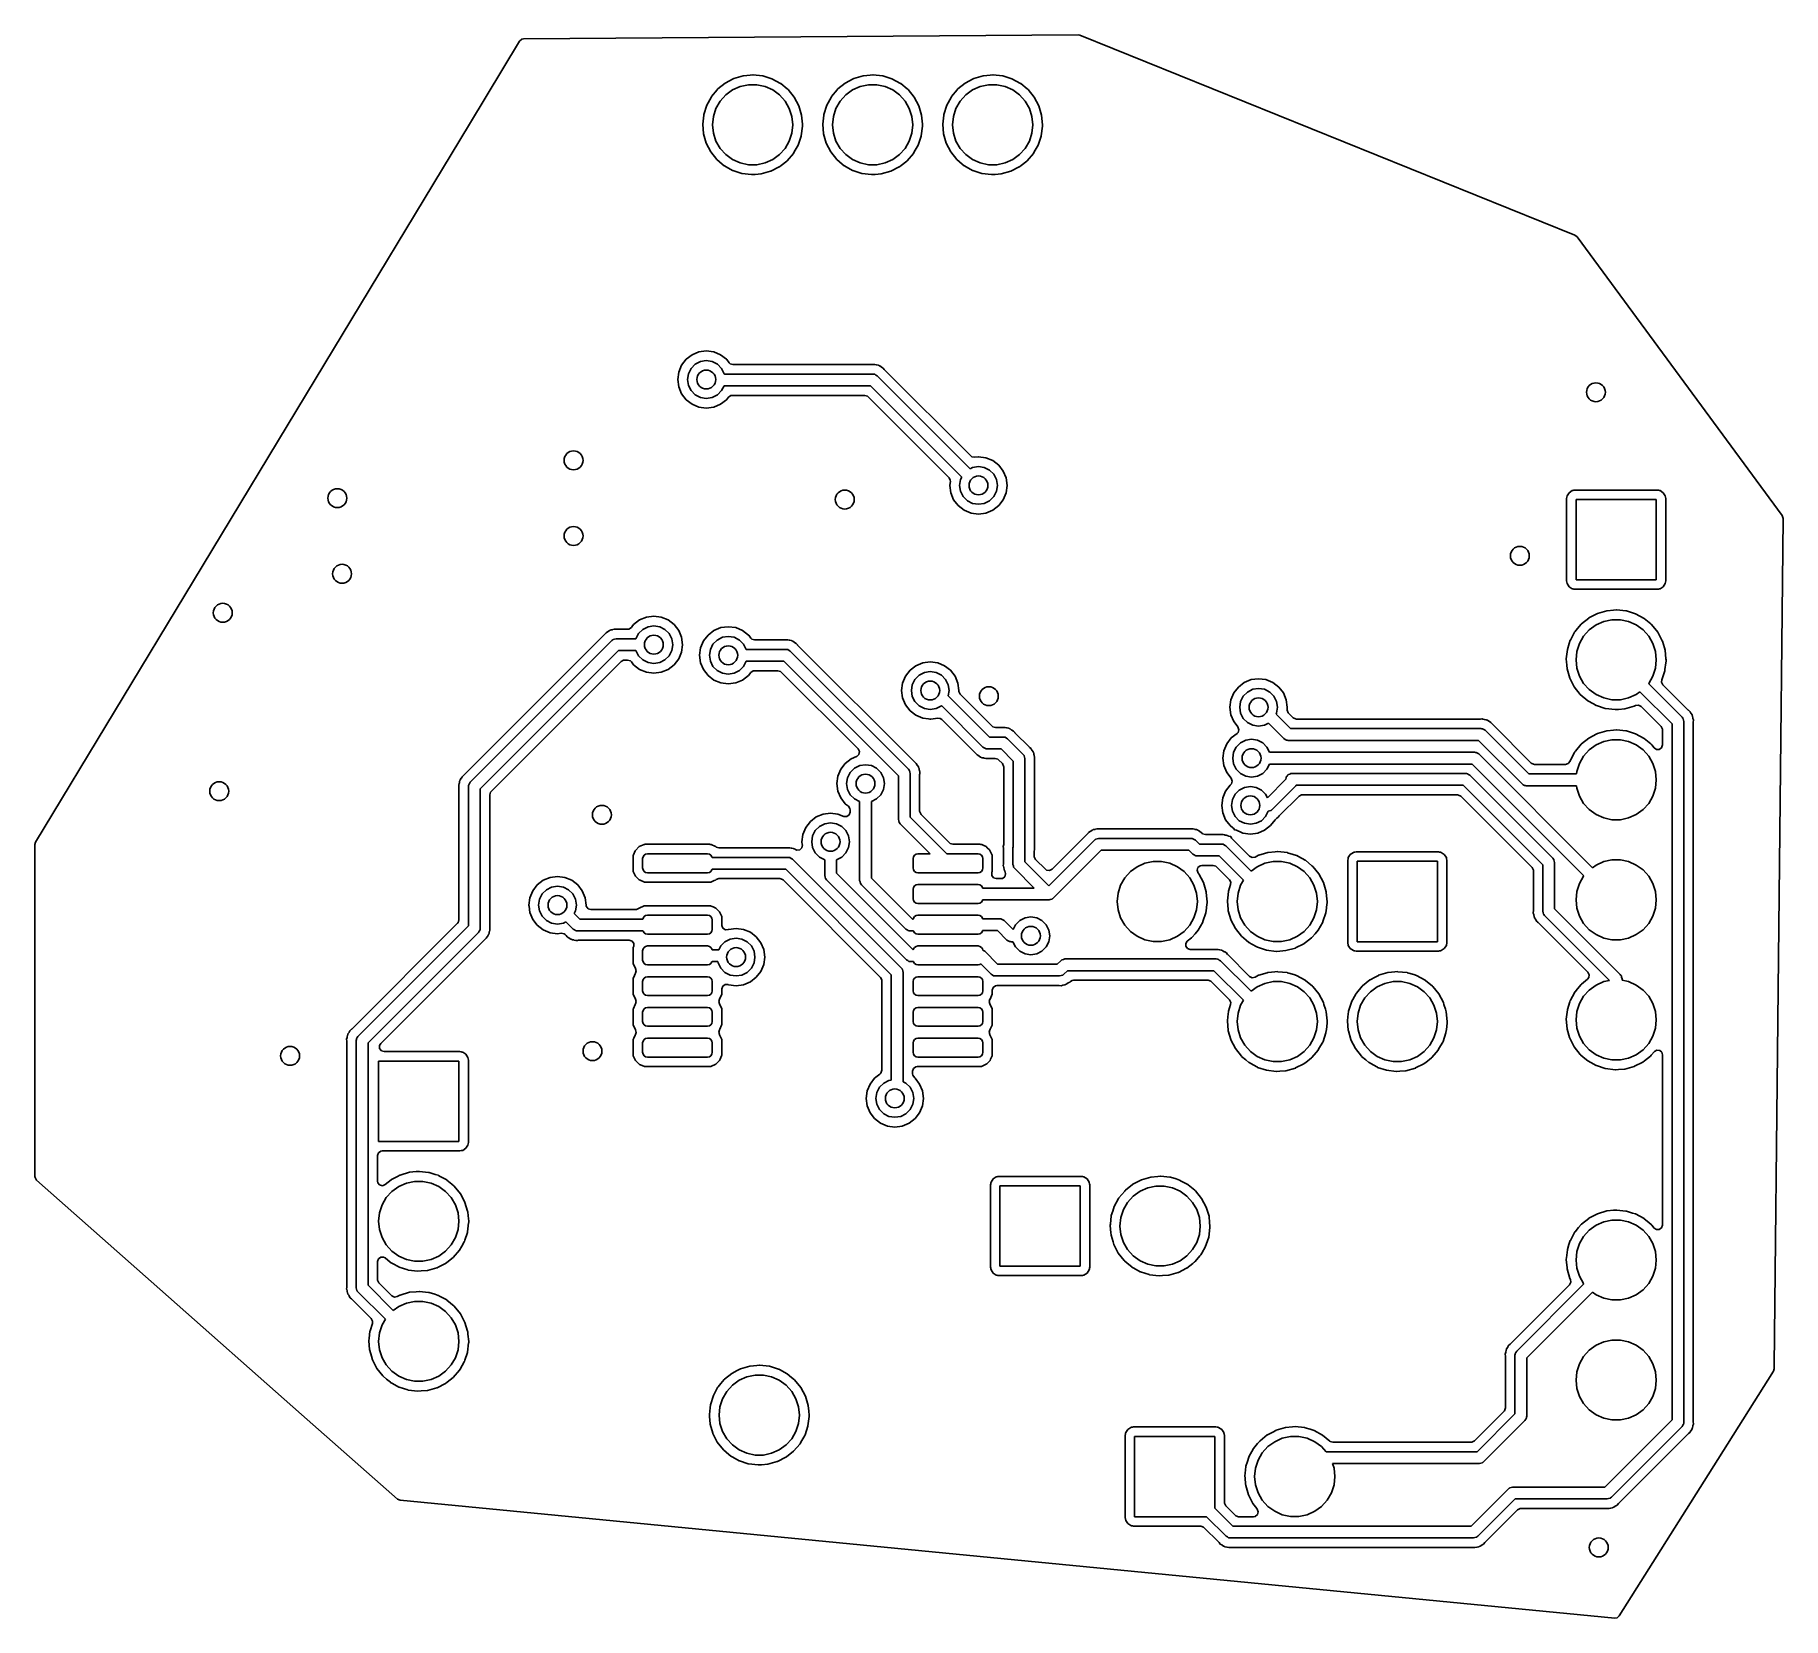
# Model space of a CAD drawing. Extents: x 128.4 to 165.4, y -118.6 to -85.1.
import ezdxf

# ---------------------------------------------------------------- set-up
doc = ezdxf.new("R2010")
doc.units = 0
doc.layers.add('BLACK', color=7, linetype='CONTINUOUS')

msp = doc.modelspace()

# ---------------------------------------------------------------- linework, layer by layer
at = {"layer": 'BLACK', "linetype": 'CONTINUOUS'}
for p, q in [((137.595, -86.9853), (138.656, -85.2296)), ((138.656, -85.2296), (138.702, -85.1896)), ((138.702, -85.1896), (138.74, -85.1818)), ((138.74, -85.1818), (150.48, -85.1002)), ((150.48, -85.1002), (150.518, -85.1074)), ((150.518, -85.1074), (160.996, -89.339)), ((143.008, -86.1198), (142.855, -86.2428)), ((143.012, -86.1167), (143.008, -86.1198)), ((143.179, -86.0292), (143.012, -86.1167)), ((143.165, -86.2639), (143.327, -86.1916)), ((143.19, -86.0235), (143.179, -86.0292)), ((143.195, -86.0213), (143.19, -86.0235)), ((143.19, -86.0235), (143.19, -86.0235)), ((143.392, -85.9631), (143.195, -86.0213)), ((143.327, -86.1916), (143.501, -86.1547)), ((143.397, -85.9627), (143.392, -85.9631)), ((143.537, -85.9499), (143.397, -85.9627)), ((143.397, -85.9627), (143.397, -85.9627)), ((143.501, -86.1547), (143.679, -86.1547)), ((143.597, -85.9444), (143.537, -85.9499)), ((143.602, -85.9449), (143.597, -85.9444)), ((143.797, -85.9655), (143.602, -85.9449)), ((143.602, -85.9449), (143.602, -85.9449)), ((143.679, -86.1547), (143.853, -86.1916)), ((143.802, -85.966), (143.797, -85.9655)), ((143.797, -85.9655), (143.797, -85.9655)), ((143.807, -85.9674), (143.802, -85.966)), ((143.936, -86.0073), (143.807, -85.9674)), ((143.807, -85.9674), (143.807, -85.9674)), ((143.853, -86.1916), (144.015, -86.2639)), ((143.999, -86.0269), (143.936, -86.0073)), ((144.18, -86.1249), (143.999, -86.0269)), ((144.184, -86.128), (144.18, -86.1249)), ((144.323, -86.2428), (144.184, -86.128)), ((144.184, -86.128), (144.184, -86.128)), ((145.548, -86.1198), (145.395, -86.2428)), ((145.552, -86.1167), (145.548, -86.1198)), ((145.719, -86.0292), (145.552, -86.1167)), ((145.705, -86.2639), (145.867, -86.1916)), ((145.73, -86.0235), (145.719, -86.0292)), ((145.735, -86.0213), (145.73, -86.0235)), ((145.73, -86.0235), (145.73, -86.0235)), ((145.932, -85.9631), (145.735, -86.0213)), ((145.867, -86.1916), (146.041, -86.1547)), ((145.937, -85.9627), (145.932, -85.9631)), ((146.077, -85.9499), (145.937, -85.9627)), ((145.937, -85.9627), (145.937, -85.9627)), ((146.041, -86.1547), (146.219, -86.1547)), ((146.137, -85.9444), (146.077, -85.9499)), ((146.142, -85.9449), (146.137, -85.9444)), ((146.337, -85.9655), (146.142, -85.9449)), ((146.142, -85.9449), (146.142, -85.9449)), ((146.219, -86.1547), (146.393, -86.1916)), ((146.342, -85.966), (146.337, -85.9655)), ((146.337, -85.9655), (146.337, -85.9655)), ((146.347, -85.9674), (146.342, -85.966)), ((146.476, -86.0073), (146.347, -85.9674)), ((146.347, -85.9674), (146.347, -85.9674)), ((146.393, -86.1916), (146.555, -86.2639)), ((146.539, -86.0269), (146.476, -86.0073)), ((146.72, -86.1249), (146.539, -86.0269)), ((146.724, -86.128), (146.72, -86.1249)), ((146.863, -86.2428), (146.724, -86.128)), ((146.724, -86.128), (146.724, -86.128)), ((148.088, -86.1198), (147.935, -86.2428)), ((148.092, -86.1167), (148.088, -86.1198)), ((148.259, -86.0292), (148.092, -86.1167)), ((148.245, -86.2639), (148.407, -86.1916)), ((148.27, -86.0235), (148.259, -86.0292)), ((148.275, -86.0213), (148.27, -86.0235)), ((148.27, -86.0235), (148.27, -86.0235)), ((148.472, -85.9631), (148.275, -86.0213)), ((148.407, -86.1916), (148.581, -86.1547)), ((148.477, -85.9627), (148.472, -85.9631)), ((148.617, -85.9499), (148.477, -85.9627)), ((148.477, -85.9627), (148.477, -85.9627)), ((148.581, -86.1547), (148.759, -86.1547)), ((148.677, -85.9444), (148.617, -85.9499)), ((148.682, -85.9449), (148.677, -85.9444)), ((148.877, -85.9655), (148.682, -85.9449)), ((148.682, -85.9449), (148.682, -85.9449)), ((148.759, -86.1547), (148.933, -86.1916)), ((148.882, -85.966), (148.877, -85.9655)), ((148.877, -85.9655), (148.877, -85.9655)), ((148.887, -85.9674), (148.882, -85.966)), ((149.016, -86.0073), (148.887, -85.9674)), ((148.887, -85.9674), (148.887, -85.9674)), ((148.933, -86.1916), (149.095, -86.2639)), ((149.079, -86.0269), (149.016, -86.0073)), ((149.26, -86.1249), (149.079, -86.0269)), ((149.264, -86.128), (149.26, -86.1249)), ((149.403, -86.2428), (149.264, -86.128)), ((149.264, -86.128), (149.264, -86.128)), ((142.71, -86.4201), (142.62, -86.5842)), ((142.717, -86.4079), (142.71, -86.4201)), ((142.719, -86.4036), (142.717, -86.4079)), ((142.717, -86.4079), (142.717, -86.4079)), ((142.84, -86.26), (142.719, -86.4036)), ((142.813, -86.6543), (142.902, -86.5004)), ((142.848, -86.2495), (142.84, -86.26)), ((142.851, -86.2458), (142.848, -86.2495)), ((142.848, -86.2495), (142.848, -86.2495)), ((142.855, -86.2428), (142.851, -86.2458)), ((142.855, -86.2428), (142.855, -86.2428)), ((142.902, -86.5004), (143.021, -86.3683)), ((143.021, -86.3683), (143.165, -86.2639)), ((144.015, -86.2639), (144.159, -86.3683)), ((144.159, -86.3683), (144.278, -86.5004)), ((144.278, -86.5004), (144.367, -86.6543)), ((144.339, -86.2562), (144.323, -86.2428)), ((144.469, -86.4158), (144.339, -86.2562)), ((144.566, -86.5977), (144.469, -86.4158)), ((145.25, -86.4201), (145.16, -86.5842)), ((145.257, -86.4079), (145.25, -86.4201)), ((145.259, -86.4036), (145.257, -86.4079)), ((145.257, -86.4079), (145.257, -86.4079)), ((145.38, -86.26), (145.259, -86.4036)), ((145.353, -86.6543), (145.442, -86.5004)), ((145.388, -86.2495), (145.38, -86.26)), ((145.391, -86.2458), (145.388, -86.2495)), ((145.388, -86.2495), (145.388, -86.2495)), ((145.395, -86.2428), (145.391, -86.2458)), ((145.395, -86.2428), (145.395, -86.2428)), ((145.442, -86.5004), (145.561, -86.3683)), ((145.561, -86.3683), (145.705, -86.2639)), ((146.555, -86.2639), (146.699, -86.3683)), ((146.699, -86.3683), (146.818, -86.5004)), ((146.818, -86.5004), (146.907, -86.6543)), ((146.879, -86.2562), (146.863, -86.2428)), ((147.009, -86.4158), (146.879, -86.2562)), ((147.106, -86.5977), (147.009, -86.4158)), ((147.79, -86.4201), (147.7, -86.5842)), ((147.797, -86.4079), (147.79, -86.4201)), ((147.799, -86.4036), (147.797, -86.4079)), ((147.797, -86.4079), (147.797, -86.4079)), ((147.92, -86.26), (147.799, -86.4036)), ((147.893, -86.6543), (147.982, -86.5004)), ((147.928, -86.2495), (147.92, -86.26)), ((147.931, -86.2458), (147.928, -86.2495)), ((147.928, -86.2495), (147.928, -86.2495)), ((147.935, -86.2428), (147.931, -86.2458)), ((147.935, -86.2428), (147.935, -86.2428)), ((147.982, -86.5004), (148.101, -86.3683)), ((148.101, -86.3683), (148.245, -86.2639)), ((149.095, -86.2639), (149.239, -86.3683)), ((149.239, -86.3683), (149.358, -86.5004)), ((149.358, -86.5004), (149.447, -86.6543)), ((149.419, -86.2562), (149.403, -86.2428)), ((149.549, -86.4158), (149.419, -86.2562)), ((149.646, -86.5977), (149.549, -86.4158)), ((142.556, -86.795), (142.535, -86.9853)), ((142.557, -86.7853), (142.556, -86.795)), ((142.62, -86.5842), (142.557, -86.7805)), ((142.557, -86.7805), (142.557, -86.7853)), ((142.557, -86.7853), (142.557, -86.7853)), ((142.74, -87), (142.759, -86.8233)), ((142.759, -86.8233), (142.813, -86.6543)), ((144.367, -86.6543), (144.421, -86.8233)), ((144.421, -86.8233), (144.44, -87)), ((144.625, -86.795), (144.566, -86.5977)), ((144.644, -86.9853), (144.625, -86.795)), ((145.096, -86.795), (145.075, -86.9853)), ((145.097, -86.7853), (145.096, -86.795)), ((145.16, -86.5842), (145.097, -86.7805)), ((145.097, -86.7805), (145.097, -86.7853)), ((145.097, -86.7853), (145.097, -86.7853)), ((145.28, -87), (145.299, -86.8233)), ((145.299, -86.8233), (145.353, -86.6543)), ((146.907, -86.6543), (146.961, -86.8233)), ((146.961, -86.8233), (146.98, -87)), ((147.165, -86.795), (147.106, -86.5977)), ((147.184, -86.9853), (147.165, -86.795)), ((147.636, -86.795), (147.615, -86.9853)), ((147.637, -86.7853), (147.636, -86.795)), ((147.7, -86.5842), (147.637, -86.7805)), ((147.637, -86.7805), (147.637, -86.7853)), ((147.637, -86.7853), (147.637, -86.7853)), ((147.82, -87), (147.839, -86.8233)), ((147.839, -86.8233), (147.893, -86.6543)), ((149.447, -86.6543), (149.501, -86.8233)), ((149.501, -86.8233), (149.52, -87)), ((149.705, -86.795), (149.646, -86.5977)), ((149.726, -87), (149.705, -86.795)), ((134.328, -92.39), (137.595, -86.9853)), ((142.535, -86.9853), (142.552, -87.1906)), ((142.552, -87.1906), (142.609, -87.3886)), ((142.759, -87.1767), (142.74, -87)), ((142.813, -87.3457), (142.759, -87.1767)), ((144.421, -87.1767), (144.367, -87.3457)), ((144.44, -87), (144.421, -87.1767)), ((144.568, -87.3886), (144.618, -87.2385)), ((144.618, -87.2385), (144.619, -87.2339)), ((144.618, -87.2385), (144.618, -87.2385)), ((144.619, -87.2339), (144.645, -87.0295)), ((144.646, -87), (144.644, -86.9853)), ((144.645, -87.0295), (144.646, -87)), ((145.075, -86.9853), (145.092, -87.1906)), ((145.092, -87.1906), (145.149, -87.3886)), ((145.299, -87.1767), (145.28, -87)), ((145.353, -87.3457), (145.299, -87.1767)), ((146.961, -87.1767), (146.907, -87.3457)), ((146.98, -87), (146.961, -87.1767)), ((147.108, -87.3886), (147.158, -87.2385)), ((147.158, -87.2385), (147.159, -87.2339)), ((147.158, -87.2385), (147.158, -87.2385)), ((147.159, -87.2339), (147.185, -87.0295)), ((147.186, -87), (147.184, -86.9853)), ((147.185, -87.0295), (147.186, -87)), ((147.615, -86.9853), (147.632, -87.1906)), ((147.632, -87.1906), (147.689, -87.3886)), ((147.839, -87.1767), (147.82, -87)), ((147.893, -87.3457), (147.839, -87.1767)), ((149.501, -87.1767), (149.447, -87.3457)), ((149.52, -87), (149.501, -87.1767)), ((149.648, -87.3886), (149.698, -87.2385)), ((149.698, -87.2385), (149.699, -87.2339)), ((149.698, -87.2385), (149.698, -87.2385)), ((149.699, -87.2339), (149.725, -87.0295)), ((149.725, -87.0295), (149.726, -87)), ((142.609, -87.3886), (142.703, -87.5718)), ((142.703, -87.5718), (142.831, -87.7333)), ((142.902, -87.4996), (142.813, -87.3457)), ((143.021, -87.6317), (142.902, -87.4996)), ((143.165, -87.7361), (143.021, -87.6317)), ((144.159, -87.6317), (144.015, -87.7361)), ((144.278, -87.4996), (144.159, -87.6317)), ((144.367, -87.3457), (144.278, -87.4996)), ((144.318, -87.7644), (144.453, -87.6085)), ((144.453, -87.6085), (144.471, -87.5756)), ((144.471, -87.5756), (144.552, -87.4335)), ((144.552, -87.4335), (144.554, -87.4293)), ((144.552, -87.4335), (144.552, -87.4335)), ((144.554, -87.4293), (144.568, -87.3886)), ((145.149, -87.3886), (145.243, -87.5718)), ((145.243, -87.5718), (145.371, -87.7333)), ((145.442, -87.4996), (145.353, -87.3457)), ((145.561, -87.6317), (145.442, -87.4996)), ((145.705, -87.7361), (145.561, -87.6317)), ((146.699, -87.6317), (146.555, -87.7361)), ((146.818, -87.4996), (146.699, -87.6317)), ((146.907, -87.3457), (146.818, -87.4996)), ((146.858, -87.7644), (146.993, -87.6085)), ((146.993, -87.6085), (147.011, -87.5756)), ((147.011, -87.5756), (147.092, -87.4335)), ((147.092, -87.4335), (147.094, -87.4293)), ((147.092, -87.4335), (147.092, -87.4335)), ((147.094, -87.4293), (147.108, -87.3886)), ((147.689, -87.3886), (147.783, -87.5718)), ((147.783, -87.5718), (147.911, -87.7333)), ((147.982, -87.4996), (147.893, -87.3457)), ((148.101, -87.6317), (147.982, -87.4996)), ((148.245, -87.7361), (148.101, -87.6317)), ((149.239, -87.6317), (149.095, -87.7361)), ((149.358, -87.4996), (149.239, -87.6317)), ((149.447, -87.3457), (149.358, -87.4996)), ((149.398, -87.7644), (149.533, -87.6085)), ((149.533, -87.6085), (149.551, -87.5756)), ((149.551, -87.5756), (149.632, -87.4335)), ((149.632, -87.4335), (149.634, -87.4293)), ((149.632, -87.4335), (149.632, -87.4335)), ((149.634, -87.4293), (149.648, -87.3886)), ((142.831, -87.7333), (142.834, -87.7364)), ((142.834, -87.7364), (142.834, -87.7364)), ((142.834, -87.7364), (142.947, -87.8323)), ((142.947, -87.8323), (142.988, -87.8668)), ((142.988, -87.8668), (142.992, -87.8692)), ((142.992, -87.8692), (142.992, -87.8692)), ((142.992, -87.8692), (143.031, -87.8913)), ((143.031, -87.8913), (143.167, -87.9673)), ((143.327, -87.8084), (143.165, -87.7361)), ((143.167, -87.9673), (143.172, -87.9688)), ((143.172, -87.9688), (143.359, -88.0295)), ((143.501, -87.8453), (143.327, -87.8084)), ((143.359, -88.0295), (143.359, -88.0295)), ((143.359, -88.0295), (143.363, -88.031)), ((143.363, -88.031), (143.568, -88.0554)), ((143.679, -87.8453), (143.501, -87.8453)), ((143.568, -88.0554), (143.573, -88.055)), ((143.573, -88.055), (143.641, -88.0498)), ((143.573, -88.055), (143.573, -88.055)), ((143.641, -88.0498), (143.773, -88.0395)), ((143.853, -87.8084), (143.679, -87.8453)), ((143.773, -88.0395), (143.972, -87.9841)), ((144.015, -87.7361), (143.853, -87.8084)), ((143.972, -87.9841), (143.976, -87.982)), ((143.976, -87.982), (144.151, -87.8934)), ((143.976, -87.982), (143.976, -87.982)), ((144.151, -87.8934), (144.156, -87.8913)), ((144.151, -87.8934), (144.151, -87.8934)), ((144.156, -87.8913), (144.191, -87.8637)), ((144.191, -87.8637), (144.314, -87.7674)), ((144.314, -87.7674), (144.318, -87.7644)), ((144.314, -87.7674), (144.314, -87.7674)), ((145.371, -87.7333), (145.374, -87.7364)), ((145.374, -87.7364), (145.374, -87.7364)), ((145.374, -87.7364), (145.487, -87.8323)), ((145.487, -87.8323), (145.528, -87.8668)), ((145.528, -87.8668), (145.532, -87.8692)), ((145.532, -87.8692), (145.532, -87.8692)), ((145.532, -87.8692), (145.571, -87.8913)), ((145.571, -87.8913), (145.707, -87.9673)), ((145.867, -87.8084), (145.705, -87.7361)), ((145.707, -87.9673), (145.712, -87.9688)), ((145.712, -87.9688), (145.899, -88.0295)), ((146.041, -87.8453), (145.867, -87.8084)), ((145.899, -88.0295), (145.899, -88.0295)), ((145.899, -88.0295), (145.903, -88.031)), ((145.903, -88.031), (146.108, -88.0554)), ((146.219, -87.8453), (146.041, -87.8453)), ((146.108, -88.0554), (146.113, -88.055)), ((146.113, -88.055), (146.181, -88.0498)), ((146.113, -88.055), (146.113, -88.055)), ((146.181, -88.0498), (146.313, -88.0395)), ((146.393, -87.8084), (146.219, -87.8453)), ((146.313, -88.0395), (146.512, -87.9841)), ((146.555, -87.7361), (146.393, -87.8084)), ((146.512, -87.9841), (146.516, -87.982)), ((146.516, -87.982), (146.691, -87.8934)), ((146.516, -87.982), (146.516, -87.982)), ((146.691, -87.8934), (146.696, -87.8913)), ((146.691, -87.8934), (146.691, -87.8934)), ((146.696, -87.8913), (146.731, -87.8637)), ((146.731, -87.8637), (146.854, -87.7674)), ((146.854, -87.7674), (146.858, -87.7644)), ((146.854, -87.7674), (146.854, -87.7674)), ((147.911, -87.7333), (147.914, -87.7364)), ((147.914, -87.7364), (147.914, -87.7364)), ((147.914, -87.7364), (148.027, -87.8323)), ((148.027, -87.8323), (148.068, -87.8668)), ((148.068, -87.8668), (148.072, -87.8692)), ((148.072, -87.8692), (148.072, -87.8692)), ((148.072, -87.8692), (148.111, -87.8913)), ((148.111, -87.8913), (148.247, -87.9673)), ((148.407, -87.8084), (148.245, -87.7361)), ((148.247, -87.9673), (148.252, -87.9688)), ((148.252, -87.9688), (148.439, -88.0295)), ((148.581, -87.8453), (148.407, -87.8084)), ((148.439, -88.0295), (148.439, -88.0295)), ((148.439, -88.0295), (148.443, -88.031)), ((148.443, -88.031), (148.648, -88.0554)), ((148.759, -87.8453), (148.581, -87.8453)), ((148.648, -88.0554), (148.653, -88.055)), ((148.653, -88.055), (148.721, -88.0498)), ((148.653, -88.055), (148.653, -88.055)), ((148.721, -88.0498), (148.853, -88.0395)), ((148.933, -87.8084), (148.759, -87.8453)), ((148.853, -88.0395), (149.052, -87.9841)), ((149.095, -87.7361), (148.933, -87.8084)), ((149.052, -87.9841), (149.056, -87.982)), ((149.056, -87.982), (149.231, -87.8934)), ((149.056, -87.982), (149.056, -87.982)), ((149.231, -87.8934), (149.236, -87.8913)), ((149.231, -87.8934), (149.231, -87.8934)), ((149.236, -87.8913), (149.271, -87.8637)), ((149.271, -87.8637), (149.394, -87.7674)), ((149.394, -87.7674), (149.398, -87.7644)), ((149.394, -87.7674), (149.394, -87.7674)), ((160.996, -89.339), (161.039, -89.3721)), ((161.039, -89.3721), (165.38, -95.2691)), ((142.085, -92.0872), (142.025, -92.2332)), ((142.182, -91.9617), (142.085, -92.0872)), ((142.307, -91.8655), (142.182, -91.9617)), ((142.286, -92.1549), (142.375, -92.0664)), ((142.453, -91.805), (142.307, -91.8655)), ((142.375, -92.0664), (142.486, -92.0096)), ((142.61, -91.7843), (142.453, -91.805)), ((142.486, -92.0096), (142.61, -91.99)), ((142.767, -91.805), (142.61, -91.7843)), ((142.61, -91.99), (142.734, -92.0096)), ((142.734, -92.0096), (142.845, -92.0664)), ((142.913, -91.8655), (142.767, -91.805)), ((142.845, -92.0664), (142.934, -92.1549)), ((143.038, -91.9617), (142.913, -91.8655)), ((143.042, -91.9669), (143.038, -91.9617)), ((143.095, -92.0358), (143.042, -91.9669)), ((143.115, -92.0556), (143.095, -92.0358)), ((143.174, -92.0745), (143.115, -92.0556)), ((146.121, -92.0745), (143.174, -92.0745)), ((146.13, -92.0741), (146.121, -92.0745)), ((146.16, -92.0715), (146.13, -92.0741)), ((146.169, -92.0707), (146.16, -92.0715)), ((146.177, -92.073), (146.169, -92.0707)), ((146.206, -92.0808), (146.177, -92.073)), ((146.215, -92.0827), (146.206, -92.0808)), ((146.245, -92.0879), (146.215, -92.0827)), ((146.253, -92.0894), (146.245, -92.0879)), ((146.245, -92.0879), (146.245, -92.0879)), ((146.261, -92.0937), (146.253, -92.0894)), ((146.266, -92.0957), (146.261, -92.0937)), ((146.271, -92.0982), (146.266, -92.0957)), ((146.28, -92.1004), (146.271, -92.0982)), ((146.309, -92.121), (146.28, -92.1004)), ((146.312, -92.1227), (146.309, -92.121)), ((146.319, -92.1274), (146.312, -92.1227)), ((146.352, -92.1468), (146.319, -92.1274)), ((131.755, -96.6483), (134.328, -92.39)), ((142.025, -92.2332), (142.004, -92.39)), ((142.004, -92.39), (142.025, -92.5468)), ((142.21, -92.39), (142.23, -92.2664)), ((142.23, -92.5136), (142.21, -92.39)), ((142.23, -92.2664), (142.286, -92.1549)), ((142.934, -92.1549), (142.99, -92.2664)), ((142.99, -92.2664), (142.992, -92.275)), ((142.992, -92.275), (146.14, -92.275)), ((146.14, -92.275), (146.162, -92.2782)), ((146.162, -92.2782), (146.167, -92.2779)), ((146.167, -92.2779), (146.169, -92.2792)), ((146.169, -92.2792), (146.176, -92.2801)), ((146.176, -92.2801), (146.201, -92.2968)), ((146.201, -92.2968), (146.228, -92.3116)), ((146.228, -92.3116), (148.193, -94.2766)), ((146.377, -92.1766), (146.352, -92.1468)), ((146.383, -92.1829), (146.377, -92.1766)), ((148.207, -94.0067), (146.383, -92.1829)), ((142.025, -92.5468), (142.085, -92.6928)), ((142.085, -92.6928), (142.182, -92.8183)), ((142.182, -92.8183), (142.307, -92.9145)), ((142.286, -92.6251), (142.23, -92.5136)), ((142.375, -92.7136), (142.286, -92.6251)), ((142.486, -92.7704), (142.375, -92.7136)), ((142.61, -92.79), (142.486, -92.7704)), ((142.734, -92.7704), (142.61, -92.79)), ((142.845, -92.7136), (142.734, -92.7704)), ((142.934, -92.6251), (142.845, -92.7136)), ((142.913, -92.9145), (143.038, -92.8183)), ((142.985, -92.525), (142.934, -92.6251)), ((146.088, -92.525), (142.985, -92.525)), ((143.038, -92.8183), (143.08, -92.7642)), ((143.08, -92.7642), (143.13, -92.7296)), ((143.13, -92.7296), (143.158, -92.7255)), ((143.158, -92.7255), (145.964, -92.7255)), ((145.964, -92.7255), (146.022, -92.7444)), ((146.022, -92.7444), (146.034, -92.7545)), ((146.034, -92.7545), (147.747, -94.467)), ((148.017, -94.4534), (146.088, -92.525)), ((142.307, -92.9145), (142.453, -92.975)), ((142.453, -92.975), (142.61, -92.9957)), ((142.61, -92.9957), (142.767, -92.975)), ((142.767, -92.975), (142.913, -92.9145)), ((148.193, -94.2766), (148.246, -94.2496)), ((148.23, -94.0237), (148.207, -94.0067)), ((148.29, -94.0349), (148.23, -94.0237)), ((148.246, -94.2496), (148.37, -94.23)), ((148.364, -94.0252), (148.29, -94.0349)), ((148.37, -94.0243), (148.364, -94.0252)), ((148.364, -94.0252), (148.364, -94.0252)), ((148.527, -94.045), (148.37, -94.0243)), ((148.37, -94.23), (148.494, -94.2496)), ((148.494, -94.2496), (148.605, -94.3064)), ((148.673, -94.1055), (148.527, -94.045)), ((148.605, -94.3064), (148.694, -94.3949)), ((148.798, -94.2017), (148.673, -94.1055)), ((148.895, -94.3272), (148.798, -94.2017)), ((148.955, -94.4732), (148.895, -94.3272)), ((147.747, -94.467), (147.774, -94.5215)), ((147.771, -94.58), (147.764, -94.63)), ((147.764, -94.63), (147.785, -94.7868)), ((147.775, -94.55), (147.771, -94.58)), ((147.774, -94.5215), (147.775, -94.55)), ((147.97, -94.63), (147.99, -94.5064)), ((147.99, -94.7536), (147.97, -94.63)), ((147.99, -94.5064), (148.017, -94.4534)), ((148.694, -94.3949), (148.75, -94.5064)), ((148.75, -94.5064), (148.77, -94.63)), ((148.77, -94.63), (148.75, -94.7536)), ((148.976, -94.63), (148.955, -94.4732)), ((148.955, -94.7868), (148.976, -94.63)), ((147.785, -94.7868), (147.845, -94.9328)), ((147.845, -94.9328), (147.942, -95.0583)), ((147.942, -95.0583), (148.067, -95.1545)), ((148.046, -94.8651), (147.99, -94.7536)), ((148.135, -94.9536), (148.046, -94.8651)), ((148.246, -95.0104), (148.135, -94.9536)), ((148.37, -95.03), (148.246, -95.0104)), ((148.494, -95.0104), (148.37, -95.03)), ((148.605, -94.9536), (148.494, -95.0104)), ((148.694, -94.8651), (148.605, -94.9536)), ((148.673, -95.1545), (148.798, -95.0583)), ((148.75, -94.7536), (148.694, -94.8651)), ((148.798, -95.0583), (148.895, -94.9328)), ((148.895, -94.9328), (148.955, -94.7868)), ((160.829, -94.8503), (160.817, -94.9088)), ((160.817, -94.9088), (160.817, -96.6483)), ((160.873, -94.784), (160.829, -94.8503)), ((160.94, -94.7397), (160.873, -94.784)), ((160.949, -94.7378), (160.94, -94.7397)), ((160.972, -94.7333), (160.949, -94.7378)), ((160.949, -94.7378), (160.949, -94.7378)), ((160.998, -94.7281), (160.972, -94.7333)), ((162.738, -94.7281), (160.998, -94.7281)), ((161.018, -96.6286), (161.018, -94.9286)), ((161.018, -94.9286), (162.718, -94.9286)), ((162.718, -94.9286), (162.718, -96.6286)), ((162.764, -94.7333), (162.738, -94.7281)), ((162.787, -94.7378), (162.764, -94.7333)), ((162.796, -94.7397), (162.787, -94.7378)), ((162.787, -94.7378), (162.787, -94.7378)), ((162.862, -94.784), (162.796, -94.7397)), ((162.907, -94.8503), (162.862, -94.784)), ((162.918, -94.9088), (162.907, -94.8503)), ((162.918, -96.6483), (162.918, -94.9088)), ((148.067, -95.1545), (148.213, -95.215)), ((148.213, -95.215), (148.37, -95.2357)), ((148.37, -95.2357), (148.527, -95.215)), ((148.527, -95.215), (148.673, -95.1545)), ((165.4, -95.3288), (165.213, -113.263)), ((165.38, -95.2691), (165.4, -95.3288)), ((128.414, -102.176), (131.755, -96.6483)), ((160.817, -96.6483), (160.829, -96.7068)), ((160.829, -96.7068), (160.873, -96.7731)), ((160.873, -96.7731), (160.94, -96.8174)), ((160.94, -96.8174), (160.949, -96.8193)), ((160.949, -96.8193), (160.949, -96.8193)), ((160.949, -96.8193), (160.972, -96.8238)), ((160.972, -96.8238), (160.998, -96.8291)), ((160.998, -96.8291), (162.738, -96.8291)), ((162.718, -96.6286), (161.018, -96.6286)), ((162.738, -96.8291), (162.764, -96.8238)), ((162.764, -96.8238), (162.787, -96.8193)), ((162.787, -96.8193), (162.796, -96.8174)), ((162.787, -96.8193), (162.787, -96.8193)), ((162.796, -96.8174), (162.862, -96.7731)), ((162.862, -96.7731), (162.907, -96.7068)), ((162.907, -96.7068), (162.918, -96.6483)), ((161.67, -97.2817), (161.472, -97.3398)), ((161.675, -97.2812), (161.67, -97.2817)), ((161.815, -97.2685), (161.675, -97.2812)), ((161.675, -97.2812), (161.675, -97.2812)), ((161.875, -97.263), (161.815, -97.2685)), ((161.88, -97.2635), (161.875, -97.263)), ((162.075, -97.284), (161.88, -97.2635)), ((161.88, -97.2635), (161.88, -97.2635)), ((162.08, -97.2845), (162.075, -97.284)), ((162.075, -97.284), (162.075, -97.284)), ((162.085, -97.286), (162.08, -97.2845)), ((162.214, -97.3259), (162.085, -97.286)), ((162.085, -97.286), (162.085, -97.286)), ((140.663, -97.673), (140.634, -97.6808)), ((140.671, -97.6707), (140.663, -97.673)), ((140.68, -97.6715), (140.671, -97.6707)), ((140.71, -97.6741), (140.68, -97.6715)), ((140.719, -97.6745), (140.71, -97.6741)), ((140.944, -97.6745), (140.719, -97.6745)), ((140.972, -97.6704), (140.944, -97.6745)), ((141.023, -97.6358), (140.972, -97.6704)), ((141.035, -97.6202), (141.023, -97.6358)), ((141.072, -97.5717), (141.035, -97.6202)), ((141.197, -97.4755), (141.072, -97.5717)), ((141.176, -97.7649), (141.265, -97.6764)), ((141.343, -97.415), (141.197, -97.4755)), ((141.265, -97.6764), (141.376, -97.6196)), ((141.5, -97.3943), (141.343, -97.415)), ((141.376, -97.6196), (141.5, -97.6)), ((141.657, -97.415), (141.5, -97.3943)), ((141.5, -97.6), (141.624, -97.6196)), ((141.624, -97.6196), (141.735, -97.6764)), ((141.803, -97.4755), (141.657, -97.415)), ((141.735, -97.6764), (141.824, -97.7649)), ((141.928, -97.5717), (141.803, -97.4755)), ((142.025, -97.6972), (141.928, -97.5717)), ((142.918, -97.64), (142.772, -97.7005)), ((143.075, -97.6193), (142.918, -97.64)), ((143.232, -97.64), (143.075, -97.6193)), ((143.378, -97.7005), (143.232, -97.64)), ((161.126, -97.5681), (161.013, -97.7032)), ((161.129, -97.5644), (161.126, -97.5681)), ((161.126, -97.5681), (161.126, -97.5681)), ((161.133, -97.5614), (161.129, -97.5644)), ((161.286, -97.4383), (161.133, -97.5614)), ((161.133, -97.5614), (161.133, -97.5614)), ((161.29, -97.4353), (161.286, -97.4383)), ((161.457, -97.3478), (161.29, -97.4353)), ((161.299, -97.6869), (161.443, -97.5824)), ((161.443, -97.5824), (161.605, -97.5102)), ((161.468, -97.3421), (161.457, -97.3478)), ((161.472, -97.3398), (161.468, -97.3421)), ((161.468, -97.3421), (161.468, -97.3421)), ((161.605, -97.5102), (161.779, -97.4732)), ((161.779, -97.4732), (161.957, -97.4732)), ((161.957, -97.4732), (162.131, -97.5102)), ((162.131, -97.5102), (162.293, -97.5824)), ((162.277, -97.3455), (162.214, -97.3259)), ((162.458, -97.4435), (162.277, -97.3455)), ((162.293, -97.5824), (162.437, -97.6869)), ((162.462, -97.4465), (162.458, -97.4435)), ((162.601, -97.5614), (162.462, -97.4465)), ((162.462, -97.4465), (162.462, -97.4465)), ((162.617, -97.5748), (162.601, -97.5614)), ((162.747, -97.7344), (162.617, -97.5748)), ((140.457, -97.7829), (137.483, -100.757)), ((137.612, -100.912), (140.612, -97.9116)), ((140.463, -97.7766), (140.457, -97.7829)), ((140.482, -97.7534), (140.463, -97.7766)), ((140.488, -97.7468), (140.482, -97.7534)), ((140.521, -97.7274), (140.488, -97.7468)), ((140.528, -97.7227), (140.521, -97.7274)), ((140.531, -97.721), (140.528, -97.7227)), ((140.56, -97.7004), (140.531, -97.721)), ((140.569, -97.6982), (140.56, -97.7004)), ((140.574, -97.6957), (140.569, -97.6982)), ((140.579, -97.6937), (140.574, -97.6957)), ((140.587, -97.6894), (140.579, -97.6937)), ((140.595, -97.6879), (140.587, -97.6894)), ((140.625, -97.6827), (140.595, -97.6879)), ((140.595, -97.6879), (140.595, -97.6879)), ((140.612, -97.9116), (140.629, -97.8983)), ((140.634, -97.6808), (140.625, -97.6827)), ((140.629, -97.8983), (140.632, -97.8948)), ((140.632, -97.8948), (140.635, -97.894)), ((140.635, -97.894), (140.64, -97.8901)), ((140.64, -97.8901), (140.67, -97.8837)), ((140.67, -97.8837), (140.7, -97.875)), ((140.7, -97.875), (141.12, -97.875)), ((141.12, -97.875), (141.176, -97.7649)), ((141.824, -97.7649), (141.88, -97.8764)), ((141.88, -97.8764), (141.9, -98)), ((141.9, -98), (141.88, -98.1236)), ((142.085, -97.8432), (142.025, -97.6972)), ((142.106, -98), (142.085, -97.8432)), ((142.085, -98.1568), (142.106, -98)), ((142.55, -97.9222), (142.49, -98.0682)), ((142.647, -97.7967), (142.55, -97.9222)), ((142.772, -97.7005), (142.647, -97.7967)), ((142.695, -98.1014), (142.751, -97.9899)), ((142.751, -97.9899), (142.84, -97.9014)), ((142.84, -97.9014), (142.951, -97.8446)), ((142.951, -97.8446), (143.075, -97.825)), ((143.075, -97.825), (143.199, -97.8446)), ((143.199, -97.8446), (143.31, -97.9014)), ((143.31, -97.9014), (143.399, -97.9899)), ((143.503, -97.7967), (143.378, -97.7005)), ((143.399, -97.9899), (143.455, -98.1)), ((143.507, -97.8019), (143.503, -97.7967)), ((143.552, -97.8608), (143.507, -97.8019)), ((143.573, -97.8806), (143.552, -97.8608)), ((143.631, -97.8995), (143.573, -97.8806)), ((144.281, -97.8995), (143.631, -97.8995)), ((144.29, -97.8991), (144.281, -97.8995)), ((144.32, -97.8965), (144.29, -97.8991)), ((144.329, -97.8957), (144.32, -97.8965)), ((144.337, -97.898), (144.329, -97.8957)), ((144.366, -97.9058), (144.337, -97.898)), ((144.375, -97.9077), (144.366, -97.9058)), ((144.405, -97.9129), (144.375, -97.9077)), ((144.413, -97.9144), (144.405, -97.9129)), ((144.405, -97.9129), (144.405, -97.9129)), ((144.421, -97.9187), (144.413, -97.9144)), ((144.426, -97.9207), (144.421, -97.9187)), ((144.431, -97.9232), (144.426, -97.9207)), ((144.44, -97.9254), (144.431, -97.9232)), ((144.469, -97.946), (144.44, -97.9254)), ((144.472, -97.9477), (144.469, -97.946)), ((144.479, -97.9524), (144.472, -97.9477)), ((144.512, -97.9718), (144.479, -97.9524)), ((144.531, -97.9936), (144.512, -97.9718)), ((144.537, -98.0016), (144.531, -97.9936)), ((144.543, -98.0079), (144.537, -98.0016)), ((147.017, -100.482), (144.543, -98.0079)), ((160.874, -97.9784), (160.835, -98.0991)), ((160.896, -97.9073), (160.874, -97.9784)), ((160.898, -97.9027), (160.896, -97.9073)), ((160.896, -97.9073), (160.896, -97.9073)), ((160.988, -97.7387), (160.898, -97.9027)), ((160.995, -97.7264), (160.988, -97.7387)), ((160.997, -97.7222), (160.995, -97.7264)), ((160.995, -97.7264), (160.995, -97.7264)), ((161.013, -97.7032), (160.997, -97.7222)), ((161.036, -98.1418), (161.091, -97.9728)), ((161.091, -97.9728), (161.18, -97.819)), ((161.18, -97.819), (161.299, -97.6869)), ((162.437, -97.6869), (162.556, -97.819)), ((162.556, -97.819), (162.644, -97.9728)), ((162.644, -97.9728), (162.699, -98.1418)), ((162.844, -97.9163), (162.747, -97.7344)), ((162.847, -97.9282), (162.844, -97.9163)), ((162.89, -98.0682), (162.847, -97.9282)), ((140.752, -98.125), (137.825, -101.052)), ((138.054, -101.106), (140.806, -98.3545)), ((141.12, -98.125), (140.752, -98.125)), ((140.806, -98.3545), (140.86, -98.3267)), ((140.86, -98.3267), (140.876, -98.3255)), ((140.876, -98.3255), (140.944, -98.3255)), ((140.944, -98.3255), (141.002, -98.3444)), ((141.002, -98.3444), (141.023, -98.3642)), ((141.023, -98.3642), (141.072, -98.4283)), ((141.176, -98.2351), (141.12, -98.125)), ((141.265, -98.3236), (141.176, -98.2351)), ((141.376, -98.3804), (141.265, -98.3236)), ((141.5, -98.4), (141.376, -98.3804)), ((141.624, -98.3804), (141.5, -98.4)), ((141.735, -98.3236), (141.624, -98.3804)), ((141.824, -98.2351), (141.735, -98.3236)), ((141.88, -98.1236), (141.824, -98.2351)), ((141.928, -98.4283), (142.025, -98.3028)), ((142.025, -98.3028), (142.085, -98.1568)), ((142.49, -98.0682), (142.469, -98.225)), ((142.469, -98.225), (142.49, -98.3818)), ((142.49, -98.3818), (142.55, -98.5278)), ((142.675, -98.225), (142.695, -98.1014)), ((142.695, -98.3486), (142.675, -98.225)), ((142.751, -98.4601), (142.695, -98.3486)), ((143.455, -98.35), (143.399, -98.4601)), ((143.455, -98.1), (144.3, -98.1)), ((144.248, -98.35), (143.455, -98.35)), ((146.675, -100.777), (144.248, -98.35)), ((144.3, -98.1), (144.322, -98.1032)), ((144.322, -98.1032), (144.327, -98.1029)), ((144.327, -98.1029), (144.329, -98.1042)), ((144.329, -98.1042), (144.336, -98.1051)), ((144.336, -98.1051), (144.361, -98.1218)), ((144.361, -98.1218), (144.388, -98.1366)), ((144.388, -98.1366), (146.888, -100.637)), ((147.193, -98.385), (147.047, -98.4455)), ((147.35, -98.3643), (147.193, -98.385)), ((147.507, -98.385), (147.35, -98.3643)), ((147.653, -98.4455), (147.507, -98.385)), ((160.813, -98.2968), (160.812, -98.3038)), ((160.812, -98.3038), (160.817, -98.3642)), ((160.835, -98.1039), (160.813, -98.2968)), ((160.817, -98.3642), (160.823, -98.4322)), ((160.835, -98.0991), (160.835, -98.1039)), ((160.835, -98.1039), (160.835, -98.1039)), ((161.018, -98.3186), (161.036, -98.1418)), ((161.036, -98.4953), (161.018, -98.3186)), ((162.699, -98.1418), (162.718, -98.3186)), ((162.718, -98.3186), (162.699, -98.4953)), ((162.903, -98.1135), (162.89, -98.0682)), ((162.9, -98.527), (162.919, -98.3818)), ((162.904, -98.1183), (162.903, -98.1135)), ((162.921, -98.2968), (162.904, -98.1183)), ((162.904, -98.1183), (162.904, -98.1183)), ((162.919, -98.3818), (162.923, -98.348)), ((162.923, -98.3186), (162.921, -98.2968)), ((162.923, -98.348), (162.923, -98.3186)), ((141.072, -98.4283), (141.197, -98.5245)), ((141.197, -98.5245), (141.343, -98.585)), ((141.343, -98.585), (141.5, -98.6057)), ((141.5, -98.6057), (141.657, -98.585)), ((141.657, -98.585), (141.803, -98.5245)), ((141.803, -98.5245), (141.928, -98.4283)), ((142.55, -98.5278), (142.647, -98.6533)), ((142.647, -98.6533), (142.772, -98.7495)), ((142.84, -98.5486), (142.751, -98.4601)), ((142.772, -98.7495), (142.918, -98.81)), ((142.951, -98.6054), (142.84, -98.5486)), ((143.075, -98.625), (142.951, -98.6054)), ((143.199, -98.6054), (143.075, -98.625)), ((143.31, -98.5486), (143.199, -98.6054)), ((143.232, -98.81), (143.378, -98.7495)), ((143.399, -98.4601), (143.31, -98.5486)), ((143.378, -98.7495), (143.503, -98.6533)), ((143.503, -98.6533), (143.552, -98.5892)), ((143.552, -98.5892), (143.603, -98.5546)), ((143.603, -98.5546), (143.631, -98.5505)), ((143.631, -98.5505), (144.124, -98.5505)), ((144.124, -98.5505), (144.182, -98.5694)), ((144.182, -98.5694), (144.194, -98.5795)), ((144.194, -98.5795), (145.822, -100.207)), ((146.825, -98.6672), (146.765, -98.8132)), ((146.922, -98.5417), (146.825, -98.6672)), ((147.047, -98.4455), (146.922, -98.5417)), ((146.97, -98.8464), (147.026, -98.7349)), ((147.026, -98.7349), (147.115, -98.6464)), ((147.115, -98.6464), (147.226, -98.5896)), ((147.226, -98.5896), (147.35, -98.57)), ((147.35, -98.57), (147.474, -98.5896)), ((147.474, -98.5896), (147.585, -98.6464)), ((147.585, -98.6464), (147.674, -98.7349)), ((147.778, -98.5417), (147.653, -98.4455)), ((147.674, -98.7349), (147.73, -98.8464)), ((147.875, -98.6672), (147.778, -98.5417)), ((147.935, -98.8132), (147.875, -98.6672)), ((154.143, -98.74), (153.997, -98.8005)), ((154.299, -98.7193), (154.143, -98.74)), ((154.456, -98.74), (154.299, -98.7193)), ((154.602, -98.8005), (154.456, -98.74)), ((160.823, -98.4322), (160.83, -98.5091)), ((160.83, -98.5091), (160.831, -98.5138)), ((160.831, -98.5138), (160.831, -98.5138)), ((160.831, -98.5138), (160.873, -98.662)), ((160.873, -98.662), (160.886, -98.7072)), ((160.886, -98.7072), (160.981, -98.8904)), ((161.091, -98.6643), (161.036, -98.4953)), ((161.18, -98.8182), (161.091, -98.6643)), ((162.644, -98.6643), (162.556, -98.8182)), ((162.699, -98.4953), (162.644, -98.6643)), ((162.829, -98.7926), (162.833, -98.7459)), ((162.833, -98.7456), (162.89, -98.5743)), ((162.833, -98.7459), (162.833, -98.7456)), ((162.89, -98.5743), (162.896, -98.557)), ((162.896, -98.557), (162.897, -98.5524)), ((162.896, -98.557), (162.896, -98.557)), ((162.897, -98.5524), (162.9, -98.527)), ((142.918, -98.81), (143.075, -98.8307)), ((143.075, -98.8307), (143.232, -98.81)), ((146.765, -98.8132), (146.744, -98.97)), ((146.744, -98.97), (146.765, -99.1268)), ((146.765, -99.1268), (146.825, -99.2728)), ((146.95, -98.97), (146.97, -98.8464)), ((146.97, -99.0936), (146.95, -98.97)), ((147.026, -99.2051), (146.97, -99.0936)), ((147.73, -98.8464), (147.75, -98.97)), ((147.75, -98.97), (147.732, -99.081)), ((147.732, -99.081), (148.606, -99.955)), ((147.956, -98.97), (147.935, -98.8132)), ((147.955, -98.9764), (147.956, -98.97)), ((147.955, -98.9788), (147.955, -98.9764)), ((147.956, -98.9943), (147.955, -98.9788)), ((147.984, -99.0488), (147.956, -98.9943)), ((148.661, -99.7255), (147.984, -99.0488)), ((153.775, -99.0222), (153.714, -99.1682)), ((153.871, -98.8967), (153.775, -99.0222)), ((153.997, -98.8005), (153.871, -98.8967)), ((153.919, -99.2014), (153.976, -99.0899)), ((153.976, -99.0899), (154.064, -99.0014)), ((154.064, -99.0014), (154.176, -98.9446)), ((154.176, -98.9446), (154.299, -98.925)), ((154.299, -98.925), (154.423, -98.9446)), ((154.423, -98.9446), (154.535, -99.0014)), ((154.535, -99.0014), (154.623, -99.0899)), ((154.728, -98.8967), (154.602, -98.8005)), ((154.623, -99.0899), (154.68, -99.2014)), ((154.824, -99.0222), (154.728, -98.8967)), ((154.885, -99.1682), (154.824, -99.0222)), ((160.981, -98.8904), (161.109, -99.0518)), ((161.109, -99.0518), (161.265, -99.1854)), ((161.299, -98.9502), (161.18, -98.8182)), ((161.443, -99.0547), (161.299, -98.9502)), ((161.605, -99.127), (161.443, -99.0547)), ((161.779, -99.1639), (161.605, -99.127)), ((162.131, -99.127), (161.957, -99.1639)), ((162.293, -99.0547), (162.131, -99.127)), ((162.371, -98.9982), (162.293, -99.0547)), ((163.05, -99.6775), (162.371, -98.9982)), ((162.556, -98.8182), (162.55, -98.8241)), ((162.55, -98.8241), (163.263, -99.5373)), ((162.857, -98.8472), (162.829, -98.7926)), ((163.392, -99.3824), (162.857, -98.8472)), ((146.825, -99.2728), (146.922, -99.3983)), ((146.922, -99.3983), (147.047, -99.4945)), ((147.115, -99.2936), (147.026, -99.2051)), ((147.047, -99.4945), (147.193, -99.555)), ((147.226, -99.3504), (147.115, -99.2936)), ((147.35, -99.37), (147.226, -99.3504)), ((147.474, -99.3504), (147.35, -99.37)), ((147.585, -99.2936), (147.474, -99.3504)), ((147.588, -99.2904), (147.585, -99.2936)), ((148.466, -100.168), (147.588, -99.2904)), ((153.714, -99.1682), (153.694, -99.325)), ((153.694, -99.325), (153.714, -99.4818)), ((153.714, -99.4818), (153.775, -99.6278)), ((153.899, -99.325), (153.919, -99.2014)), ((153.919, -99.4486), (153.899, -99.325)), ((153.976, -99.5601), (153.919, -99.4486)), ((154.68, -99.4486), (154.67, -99.4682)), ((154.67, -99.4682), (154.977, -99.775)), ((154.68, -99.2014), (154.7, -99.325)), ((154.7, -99.325), (154.68, -99.4486)), ((154.905, -99.325), (154.885, -99.1682)), ((154.901, -99.3604), (154.905, -99.325)), ((154.901, -99.3888), (154.901, -99.3604)), ((154.929, -99.4433), (154.901, -99.3888)), ((155.031, -99.5455), (154.929, -99.4433)), ((161.265, -99.1854), (161.27, -99.1877)), ((161.27, -99.1877), (161.27, -99.1877)), ((161.27, -99.1877), (161.387, -99.2531)), ((161.387, -99.2531), (161.445, -99.2859)), ((161.445, -99.2859), (161.45, -99.2874)), ((161.45, -99.2874), (161.637, -99.348)), ((161.637, -99.348), (161.637, -99.348)), ((161.637, -99.348), (161.641, -99.3495)), ((161.641, -99.3495), (161.846, -99.3739)), ((161.957, -99.1639), (161.779, -99.1639)), ((161.846, -99.3739), (161.851, -99.3735)), ((161.851, -99.3735), (161.918, -99.3683)), ((161.851, -99.3735), (161.851, -99.3735)), ((161.918, -99.3683), (162.051, -99.3581)), ((162.051, -99.3581), (162.25, -99.3027)), ((162.25, -99.3027), (162.28, -99.2873)), ((162.28, -99.2873), (162.34, -99.278)), ((162.34, -99.278), (162.395, -99.3057)), ((162.395, -99.3057), (162.821, -99.7315)), ((163.398, -99.3883), (163.392, -99.3824)), ((163.428, -99.4133), (163.398, -99.3883)), ((163.433, -99.4208), (163.428, -99.4133)), ((163.448, -99.4469), (163.433, -99.4208)), ((163.452, -99.4542), (163.448, -99.4469)), ((163.475, -99.486), (163.452, -99.4542)), ((163.477, -99.4944), (163.475, -99.486)), ((163.479, -99.4997), (163.477, -99.4944)), ((163.481, -99.5052), (163.479, -99.4997)), ((163.486, -99.5127), (163.481, -99.5052)), ((163.487, -99.5212), (163.486, -99.5127)), ((163.492, -99.5509), (163.487, -99.5212)), ((147.193, -99.555), (147.312, -99.5707)), ((147.312, -99.5707), (147.341, -99.5745)), ((147.341, -99.5745), (147.35, -99.5757)), ((147.35, -99.5757), (147.359, -99.5745)), ((147.359, -99.5745), (147.507, -99.555)), ((147.507, -99.555), (147.507, -99.5563)), ((147.507, -99.5563), (147.561, -99.5591)), ((147.561, -99.5591), (147.596, -99.5815)), ((147.596, -99.5815), (148.311, -100.297)), ((148.672, -99.7356), (148.661, -99.7255)), ((148.731, -99.7545), (148.672, -99.7356)), ((148.881, -99.7545), (148.731, -99.7545)), ((148.89, -99.7541), (148.881, -99.7545)), ((148.92, -99.7515), (148.89, -99.7541)), ((148.929, -99.7507), (148.92, -99.7515)), ((148.937, -99.753), (148.929, -99.7507)), ((148.966, -99.7608), (148.937, -99.753)), ((148.975, -99.7627), (148.966, -99.7608)), ((149.005, -99.7679), (148.975, -99.7627)), ((149.013, -99.7694), (149.005, -99.7679)), ((149.005, -99.7679), (149.005, -99.7679)), ((149.021, -99.7737), (149.013, -99.7694)), ((149.026, -99.7757), (149.021, -99.7737)), ((149.031, -99.7782), (149.026, -99.7757)), ((149.04, -99.7804), (149.031, -99.7782)), ((149.065, -99.7985), (149.04, -99.7804)), ((149.072, -99.8027), (149.065, -99.7985)), ((149.079, -99.8074), (149.072, -99.8027)), ((149.112, -99.8268), (149.079, -99.8074)), ((149.126, -99.8427), (149.112, -99.8268)), ((149.137, -99.8566), (149.126, -99.8427)), ((149.143, -99.8629), (149.137, -99.8566)), ((149.447, -100.167), (149.143, -99.8629)), ((153.843, -99.8797), (153.722, -99.9725)), ((153.775, -99.6278), (153.779, -99.633)), ((153.779, -99.633), (153.862, -99.7408)), ((153.865, -99.8572), (153.843, -99.8797)), ((153.862, -99.7408), (153.882, -99.7985)), ((153.882, -99.7985), (153.865, -99.8572)), ((154.064, -99.6486), (153.976, -99.5601)), ((154.176, -99.7054), (154.064, -99.6486)), ((154.299, -99.725), (154.176, -99.7054)), ((154.423, -99.7054), (154.299, -99.725)), ((154.51, -99.6614), (154.423, -99.7054)), ((154.837, -99.9884), (154.51, -99.6614)), ((154.977, -99.775), (159.006, -99.775)), ((155.043, -99.5556), (155.031, -99.5455)), ((155.101, -99.5745), (155.043, -99.5556)), ((158.987, -99.5745), (155.101, -99.5745)), ((158.996, -99.5741), (158.987, -99.5745)), ((159.026, -99.5715), (158.996, -99.5741)), ((159.006, -99.775), (159.028, -99.7782)), ((159.034, -99.5707), (159.026, -99.5715)), ((159.028, -99.7782), (159.032, -99.7779)), ((159.032, -99.7779), (159.035, -99.7792)), ((159.043, -99.573), (159.034, -99.5707)), ((159.035, -99.7792), (159.041, -99.7801)), ((159.041, -99.7801), (159.067, -99.7968)), ((159.072, -99.5808), (159.043, -99.573)), ((159.067, -99.7968), (159.094, -99.8116)), ((159.08, -99.5827), (159.072, -99.5808)), ((159.11, -99.5879), (159.08, -99.5827)), ((159.094, -99.8116), (160.016, -100.734)), ((159.119, -99.5894), (159.11, -99.5879)), ((159.11, -99.5879), (159.11, -99.5879)), ((159.126, -99.5937), (159.119, -99.5894)), ((159.132, -99.5957), (159.126, -99.5937)), ((159.137, -99.5982), (159.132, -99.5957)), ((159.145, -99.6004), (159.137, -99.5982)), ((159.175, -99.621), (159.145, -99.6004)), ((159.177, -99.6227), (159.175, -99.621)), ((159.184, -99.6274), (159.177, -99.6227)), ((159.218, -99.6468), (159.184, -99.6274)), ((159.243, -99.6766), (159.218, -99.6468)), ((159.249, -99.6829), (159.243, -99.6766)), ((160.07, -100.504), (159.249, -99.6829)), ((161.457, -99.8878), (161.29, -99.9753)), ((161.468, -99.8821), (161.457, -99.8878)), ((161.472, -99.8798), (161.468, -99.8821)), ((161.468, -99.8821), (161.468, -99.8821)), ((161.67, -99.8217), (161.472, -99.8798)), ((161.675, -99.8212), (161.67, -99.8217)), ((161.815, -99.8085), (161.675, -99.8212)), ((161.675, -99.8212), (161.675, -99.8212)), ((161.875, -99.803), (161.815, -99.8085)), ((161.88, -99.8035), (161.875, -99.803)), ((162.075, -99.824), (161.88, -99.8035)), ((161.88, -99.8035), (161.88, -99.8035)), ((162.08, -99.8245), (162.075, -99.824)), ((162.075, -99.824), (162.075, -99.824)), ((162.085, -99.826), (162.08, -99.8245)), ((162.194, -99.8599), (162.085, -99.826)), ((162.085, -99.826), (162.085, -99.826)), ((162.277, -99.8855), (162.194, -99.8599)), ((162.458, -99.9835), (162.277, -99.8855)), ((162.821, -99.7315), (162.848, -99.7861)), ((162.848, -99.7861), (162.85, -99.8015)), ((162.85, -99.8015), (162.85, -100.122)), ((163.05, -114.402), (163.05, -99.6775)), ((163.263, -99.5373), (163.277, -99.5552)), ((163.277, -99.5552), (163.28, -99.5582)), ((163.28, -99.5582), (163.281, -99.5609)), ((163.281, -99.5609), (163.285, -99.5661)), ((163.285, -99.5661), (163.291, -99.5962)), ((163.291, -99.5962), (163.3, -99.6257)), ((163.3, -99.6257), (163.3, -114.454)), ((163.494, -99.5594), (163.492, -99.5509)), ((163.502, -99.5885), (163.494, -99.5594)), ((163.5, -99.6442), (163.501, -99.6356)), ((163.5, -114.435), (163.5, -99.6442)), ((163.501, -99.6356), (163.504, -99.6055)), ((163.504, -99.5969), (163.502, -99.5885)), ((163.502, -99.5885), (163.502, -99.5885)), ((163.504, -99.6055), (163.504, -99.5969)), ((145.822, -100.207), (145.85, -100.262)), ((145.85, -100.262), (145.84, -100.322)), ((148.493, -100.183), (148.466, -100.168)), ((148.519, -100.2), (148.493, -100.183)), ((148.526, -100.201), (148.519, -100.2)), ((148.528, -100.202), (148.526, -100.201)), ((148.533, -100.202), (148.528, -100.202)), ((148.555, -100.205), (148.533, -100.202)), ((148.848, -100.205), (148.555, -100.205)), ((148.606, -99.955), (148.9, -99.955)), ((149.105, -100.462), (148.848, -100.205)), ((148.9, -99.955), (148.922, -99.9582)), ((148.922, -99.9582), (148.927, -99.9579)), ((148.927, -99.9579), (148.929, -99.9592)), ((148.929, -99.9592), (148.936, -99.9601)), ((148.936, -99.9601), (148.961, -99.9768)), ((148.961, -99.9768), (148.988, -99.9916)), ((148.988, -99.9916), (149.318, -100.322)), ((149.453, -100.173), (149.447, -100.167)), ((149.483, -100.198), (149.453, -100.173)), ((149.488, -100.205), (149.483, -100.198)), ((149.503, -100.231), (149.488, -100.205)), ((149.488, -100.205), (149.488, -100.205)), ((149.507, -100.238), (149.503, -100.231)), ((149.53, -100.27), (149.507, -100.238)), ((149.532, -100.279), (149.53, -100.27)), ((153.566, -100.244), (153.545, -100.401)), ((153.626, -100.098), (153.566, -100.244)), ((153.722, -99.9725), (153.626, -100.098)), ((153.77, -100.277), (153.827, -100.166)), ((153.827, -100.166), (153.916, -100.077)), ((153.916, -100.077), (154.027, -100.02)), ((154.027, -100.02), (154.151, -100.001)), ((154.151, -100.001), (154.274, -100.02)), ((154.274, -100.02), (154.386, -100.077)), ((154.386, -100.077), (154.474, -100.166)), ((154.474, -100.166), (154.53, -100.276)), ((154.864, -100.003), (154.837, -99.9884)), ((154.889, -100.02), (154.864, -100.003)), ((154.896, -100.021), (154.889, -100.02)), ((154.898, -100.022), (154.896, -100.021)), ((154.903, -100.022), (154.898, -100.022)), ((154.925, -100.025), (154.903, -100.022)), ((158.954, -100.025), (154.925, -100.025)), ((159.876, -100.947), (158.954, -100.025)), ((160.995, -100.266), (160.985, -100.284)), ((160.997, -100.262), (160.995, -100.266)), ((160.995, -100.266), (160.995, -100.266)), ((161.007, -100.251), (160.997, -100.262)), ((161.126, -100.108), (161.007, -100.251)), ((161.129, -100.104), (161.126, -100.108)), ((161.126, -100.108), (161.126, -100.108)), ((161.133, -100.101), (161.129, -100.104)), ((161.286, -99.9783), (161.133, -100.101)), ((161.133, -100.101), (161.133, -100.101)), ((161.18, -100.359), (161.299, -100.227)), ((161.29, -99.9753), (161.286, -99.9783)), ((161.299, -100.227), (161.443, -100.122)), ((161.443, -100.122), (161.605, -100.05)), ((161.605, -100.05), (161.779, -100.013)), ((161.779, -100.013), (161.957, -100.013)), ((161.957, -100.013), (162.131, -100.05)), ((162.131, -100.05), (162.293, -100.122)), ((162.293, -100.122), (162.437, -100.227)), ((162.437, -100.227), (162.556, -100.359)), ((162.462, -99.9865), (162.458, -99.9835)), ((162.601, -100.101), (162.462, -99.9865)), ((162.462, -99.9865), (162.462, -99.9865)), ((162.617, -100.115), (162.601, -100.101)), ((162.62, -100.119), (162.617, -100.115)), ((162.674, -100.185), (162.62, -100.119)), ((162.72, -100.216), (162.674, -100.185)), ((162.781, -100.216), (162.72, -100.216)), ((162.831, -100.18), (162.781, -100.216)), ((162.85, -100.122), (162.831, -100.18)), ((145.455, -100.637), (145.395, -100.783)), ((145.552, -100.512), (145.455, -100.637)), ((145.677, -100.415), (145.552, -100.512)), ((145.656, -100.705), (145.745, -100.616)), ((145.79, -100.369), (145.677, -100.415)), ((145.745, -100.616), (145.856, -100.56)), ((145.797, -100.366), (145.79, -100.369)), ((145.84, -100.322), (145.797, -100.366)), ((145.856, -100.56), (145.98, -100.54)), ((145.98, -100.54), (146.104, -100.56)), ((146.104, -100.56), (146.215, -100.616)), ((146.215, -100.616), (146.304, -100.705)), ((146.888, -100.637), (146.902, -100.654)), ((147.023, -100.488), (147.017, -100.482)), ((147.053, -100.513), (147.023, -100.488)), ((147.073, -100.546), (147.053, -100.513)), ((147.077, -100.553), (147.073, -100.546)), ((147.1, -100.585), (147.077, -100.553)), ((147.102, -100.594), (147.1, -100.585)), ((147.104, -100.599), (147.102, -100.594)), ((147.106, -100.604), (147.104, -100.599)), ((147.111, -100.612), (147.106, -100.604)), ((147.112, -100.62), (147.111, -100.612)), ((147.117, -100.65), (147.112, -100.62)), ((147.112, -100.62), (147.112, -100.62)), ((148.311, -100.297), (148.317, -100.303)), ((148.317, -100.303), (148.342, -100.333)), ((148.342, -100.333), (148.376, -100.353)), ((148.376, -100.353), (148.383, -100.357)), ((148.383, -100.357), (148.415, -100.38)), ((148.415, -100.38), (148.423, -100.382)), ((148.423, -100.382), (148.429, -100.384)), ((148.429, -100.384), (148.434, -100.386)), ((148.434, -100.386), (148.442, -100.391)), ((148.442, -100.391), (148.45, -100.392)), ((148.45, -100.392), (148.45, -100.392)), ((148.45, -100.392), (148.48, -100.397)), ((148.48, -100.397), (148.488, -100.399)), ((148.488, -100.399), (148.526, -100.409)), ((148.526, -100.409), (148.535, -100.409)), ((148.535, -100.409), (148.565, -100.406)), ((148.565, -100.406), (148.573, -100.405)), ((148.573, -100.405), (148.724, -100.405)), ((148.724, -100.405), (148.782, -100.424)), ((148.782, -100.424), (148.794, -100.434)), ((148.794, -100.434), (148.876, -100.516)), ((148.876, -100.516), (148.903, -100.57)), ((148.903, -100.57), (148.904, -100.586)), ((148.904, -100.586), (148.904, -102.225)), ((149.105, -102.266), (149.105, -100.462)), ((149.318, -100.322), (149.332, -100.339)), ((149.332, -100.339), (149.335, -100.342)), ((149.335, -100.342), (149.336, -100.345)), ((149.336, -100.345), (149.34, -100.35)), ((149.34, -100.35), (149.346, -100.38)), ((149.346, -100.38), (149.355, -100.41)), ((149.355, -100.41), (149.355, -102.295)), ((149.534, -100.284), (149.532, -100.279)), ((149.536, -100.289), (149.534, -100.284)), ((149.541, -100.297), (149.536, -100.289)), ((149.545, -100.322), (149.541, -100.297)), ((149.547, -100.335), (149.545, -100.322)), ((149.549, -100.344), (149.547, -100.335)), ((149.559, -100.381), (149.549, -100.344)), ((149.555, -100.429), (149.556, -100.42)), ((149.555, -102.276), (149.555, -100.429)), ((149.556, -100.42), (149.559, -100.39)), ((149.559, -100.39), (149.559, -100.381)), ((153.545, -100.401), (153.566, -100.558)), ((153.566, -100.558), (153.626, -100.704)), ((153.751, -100.401), (153.77, -100.277)), ((153.77, -100.524), (153.751, -100.401)), ((153.827, -100.636), (153.77, -100.524)), ((153.916, -100.724), (153.827, -100.636)), ((154.474, -100.636), (154.386, -100.724)), ((154.53, -100.526), (154.474, -100.636)), ((154.53, -100.276), (158.87, -100.276)), ((158.818, -100.526), (154.53, -100.526)), ((161.186, -102.893), (158.818, -100.526)), ((158.87, -100.276), (158.892, -100.279)), ((158.892, -100.279), (158.897, -100.279)), ((158.897, -100.279), (158.899, -100.28)), ((158.899, -100.28), (158.906, -100.281)), ((158.906, -100.281), (158.931, -100.298)), ((158.931, -100.298), (158.959, -100.312)), ((158.959, -100.312), (161.365, -102.719)), ((160.082, -100.514), (160.07, -100.504)), ((160.14, -100.533), (160.082, -100.514)), ((160.797, -100.533), (160.14, -100.533)), ((160.855, -100.514), (160.797, -100.533)), ((160.891, -100.464), (160.855, -100.514)), ((160.896, -100.447), (160.891, -100.464)), ((160.898, -100.443), (160.896, -100.447)), ((160.896, -100.447), (160.896, -100.447)), ((160.985, -100.284), (160.898, -100.443)), ((161.036, -100.682), (161.091, -100.513)), ((161.091, -100.513), (161.18, -100.359)), ((162.556, -100.359), (162.644, -100.513)), ((162.644, -100.513), (162.699, -100.682)), ((137.381, -100.934), (137.371, -100.971)), ((137.371, -100.971), (137.371, -100.98)), ((137.371, -100.98), (137.374, -101.01)), ((137.374, -101.01), (137.374, -101.019)), ((137.383, -100.925), (137.381, -100.934)), ((137.388, -100.895), (137.383, -100.925)), ((137.389, -100.887), (137.388, -100.895)), ((137.388, -100.895), (137.388, -100.895)), ((137.394, -100.879), (137.389, -100.887)), ((137.396, -100.874), (137.394, -100.879)), ((137.398, -100.869), (137.396, -100.874)), ((137.4, -100.86), (137.398, -100.869)), ((137.423, -100.828), (137.4, -100.86)), ((137.427, -100.821), (137.423, -100.828)), ((137.442, -100.795), (137.427, -100.821)), ((137.447, -100.788), (137.442, -100.795)), ((137.477, -100.763), (137.447, -100.788)), ((137.483, -100.757), (137.477, -100.763)), ((137.575, -101), (137.578, -100.978)), ((137.575, -103.948), (137.575, -101)), ((137.578, -100.973), (137.579, -100.971)), ((137.578, -100.978), (137.578, -100.973)), ((137.579, -100.971), (137.58, -100.964)), ((137.58, -100.964), (137.597, -100.939)), ((137.597, -100.939), (137.612, -100.912)), ((145.395, -100.783), (145.374, -100.94)), ((145.374, -100.94), (145.395, -101.097)), ((145.58, -100.94), (145.6, -100.816)), ((145.6, -101.064), (145.58, -100.94)), ((145.6, -100.816), (145.656, -100.705)), ((146.304, -100.705), (146.36, -100.816)), ((146.36, -100.816), (146.38, -100.94)), ((146.38, -100.94), (146.36, -101.064)), ((146.675, -101.7), (146.675, -100.777)), ((146.902, -100.654), (146.905, -100.657)), ((146.905, -100.657), (146.906, -100.66)), ((146.906, -100.66), (146.91, -100.665)), ((146.91, -100.665), (146.916, -100.695)), ((146.916, -100.695), (146.925, -100.725)), ((146.925, -100.725), (146.925, -101.648)), ((147.119, -100.659), (147.117, -100.65)), ((147.129, -100.696), (147.119, -100.659)), ((147.125, -100.744), (147.126, -100.735)), ((147.125, -101.524), (147.125, -100.744)), ((147.126, -100.735), (147.129, -100.705)), ((147.129, -100.705), (147.129, -100.696)), ((153.697, -100.972), (153.6, -101.097)), ((153.626, -100.704), (153.719, -100.825)), ((153.703, -100.967), (153.697, -100.972)), ((153.724, -100.944), (153.703, -100.967)), ((153.719, -100.825), (153.721, -100.828)), ((153.721, -100.828), (153.742, -100.886)), ((153.742, -100.886), (153.724, -100.944)), ((154.027, -100.781), (153.916, -100.724)), ((154.001, -101.02), (154.125, -101)), ((154.151, -100.801), (154.027, -100.781)), ((154.125, -101), (154.249, -101.02)), ((154.274, -100.781), (154.151, -100.801)), ((154.386, -100.724), (154.274, -100.781)), ((154.486, -101.238), (154.875, -100.848)), ((155.088, -100.988), (154.588, -101.488)), ((154.875, -100.848), (154.88, -100.815)), ((154.88, -100.815), (154.885, -100.808)), ((154.885, -100.808), (154.886, -100.799)), ((154.886, -100.799), (154.904, -100.779)), ((154.904, -100.779), (154.918, -100.756)), ((154.918, -100.756), (154.927, -100.752)), ((154.927, -100.752), (154.932, -100.746)), ((154.932, -100.746), (154.958, -100.738)), ((154.958, -100.738), (154.982, -100.727)), ((154.982, -100.727), (154.991, -100.728)), ((154.991, -100.728), (155, -100.726)), ((155, -100.726), (158.684, -100.726)), ((155.095, -100.976), (155.088, -100.988)), ((158.632, -100.976), (155.095, -100.976)), ((160.316, -102.66), (158.632, -100.976)), ((158.684, -100.726), (158.706, -100.729)), ((158.706, -100.729), (158.71, -100.729)), ((158.71, -100.729), (158.713, -100.73)), ((158.713, -100.73), (158.719, -100.731)), ((158.719, -100.731), (158.745, -100.748)), ((158.745, -100.748), (158.772, -100.762)), ((158.772, -100.762), (160.53, -102.52)), ((159.903, -100.962), (159.876, -100.947)), ((159.929, -100.978), (159.903, -100.962)), ((159.935, -100.979), (159.929, -100.978)), ((159.938, -100.981), (159.935, -100.979)), ((159.942, -100.98), (159.938, -100.981)), ((159.964, -100.984), (159.942, -100.98)), ((161.031, -100.984), (159.964, -100.984)), ((160.016, -100.734), (161.031, -100.734)), ((161.031, -100.734), (161.036, -100.682)), ((161.036, -101.035), (161.031, -100.984)), ((162.699, -100.682), (162.718, -100.859)), ((162.718, -100.859), (162.699, -101.035)), ((137.374, -101.019), (137.374, -103.824)), ((137.825, -101.052), (137.825, -104)), ((138.025, -101.176), (138.044, -101.118)), ((138.025, -103.981), (138.025, -101.176)), ((138.044, -101.118), (138.054, -101.106)), ((145.395, -101.097), (145.455, -101.243)), ((145.455, -101.243), (145.552, -101.368)), ((145.552, -101.368), (145.557, -101.372)), ((145.557, -101.372), (145.616, -101.417)), ((145.656, -101.175), (145.6, -101.064)), ((145.745, -101.264), (145.656, -101.175)), ((145.855, -101.32), (145.745, -101.264)), ((145.855, -102.99), (145.855, -101.32)), ((146.215, -101.264), (146.105, -101.32)), ((146.105, -101.32), (146.105, -102.938)), ((146.304, -101.175), (146.215, -101.264)), ((146.36, -101.064), (146.304, -101.175)), ((153.54, -101.243), (153.519, -101.4)), ((153.6, -101.097), (153.54, -101.243)), ((153.725, -101.4), (153.745, -101.276)), ((153.745, -101.276), (153.801, -101.165)), ((153.801, -101.165), (153.89, -101.076)), ((153.89, -101.076), (154.001, -101.02)), ((154.249, -101.02), (154.36, -101.076)), ((154.36, -101.076), (154.449, -101.165)), ((154.449, -101.165), (154.486, -101.238)), ((154.743, -101.617), (155.155, -101.205)), ((155.155, -101.205), (155.21, -101.178)), ((155.21, -101.178), (155.225, -101.176)), ((155.225, -101.176), (158.508, -101.176)), ((158.508, -101.176), (158.566, -101.195)), ((158.566, -101.195), (158.578, -101.205)), ((158.578, -101.205), (160.087, -102.714)), ((161.091, -101.204), (161.036, -101.035)), ((161.18, -101.358), (161.091, -101.204)), ((161.299, -101.49), (161.18, -101.358)), ((162.556, -101.358), (162.437, -101.49)), ((162.644, -101.204), (162.556, -101.358)), ((162.699, -101.035), (162.644, -101.204)), ((144.812, -101.742), (144.715, -101.867)), ((144.937, -101.645), (144.812, -101.742)), ((145.083, -101.585), (144.937, -101.645)), ((145.24, -101.564), (145.083, -101.585)), ((145.397, -101.585), (145.24, -101.564)), ((145.518, -101.635), (145.397, -101.585)), ((145.525, -101.638), (145.518, -101.635)), ((145.586, -101.638), (145.525, -101.638)), ((145.636, -101.602), (145.586, -101.638)), ((145.616, -101.417), (145.65, -101.468)), ((145.654, -101.544), (145.636, -101.602)), ((145.65, -101.468), (145.654, -101.496)), ((145.654, -101.496), (145.654, -101.544)), ((146.684, -101.73), (146.675, -101.7)), ((146.69, -101.76), (146.684, -101.73)), ((146.925, -101.648), (147.702, -102.425)), ((147.127, -101.54), (147.125, -101.524)), ((147.154, -101.594), (147.127, -101.54)), ((147.756, -102.196), (147.154, -101.594)), ((153.519, -101.4), (153.54, -101.557)), ((153.54, -101.557), (153.6, -101.703)), ((153.6, -101.703), (153.697, -101.828)), ((153.745, -101.524), (153.725, -101.4)), ((153.801, -101.635), (153.745, -101.524)), ((153.89, -101.724), (153.801, -101.635)), ((154.001, -101.78), (153.89, -101.724)), ((154.36, -101.724), (154.249, -101.78)), ((154.449, -101.635), (154.36, -101.724)), ((154.505, -101.524), (154.449, -101.635)), ((154.53, -101.516), (154.505, -101.523)), ((154.505, -101.523), (154.505, -101.524)), ((154.56, -101.51), (154.53, -101.516)), ((154.553, -101.828), (154.65, -101.703)), ((154.565, -101.506), (154.56, -101.51)), ((154.568, -101.505), (154.565, -101.506)), ((154.571, -101.502), (154.568, -101.505)), ((154.588, -101.488), (154.571, -101.502)), ((154.65, -101.703), (154.683, -101.67)), ((154.65, -101.703), (154.65, -101.703)), ((154.683, -101.67), (154.712, -101.653)), ((154.712, -101.653), (154.737, -101.623)), ((154.737, -101.623), (154.743, -101.617)), ((161.443, -101.595), (161.299, -101.49)), ((161.605, -101.667), (161.443, -101.595)), ((161.779, -101.704), (161.605, -101.667)), ((161.957, -101.704), (161.779, -101.704)), ((162.131, -101.667), (161.957, -101.704)), ((162.293, -101.595), (162.131, -101.667)), ((162.437, -101.49), (162.293, -101.595)), ((144.655, -102.013), (144.634, -102.17)), ((144.715, -101.867), (144.655, -102.013)), ((144.84, -102.17), (144.86, -102.046)), ((144.86, -102.046), (144.916, -101.935)), ((144.916, -101.935), (145.005, -101.846)), ((145.005, -101.846), (145.116, -101.79)), ((145.116, -101.79), (145.24, -101.77)), ((145.24, -101.77), (145.364, -101.79)), ((145.364, -101.79), (145.475, -101.846)), ((145.475, -101.846), (145.564, -101.935)), ((145.564, -101.935), (145.62, -102.046)), ((145.62, -102.046), (145.64, -102.17)), ((146.694, -101.765), (146.69, -101.76)), ((146.695, -101.768), (146.694, -101.765)), ((146.698, -101.771), (146.695, -101.768)), ((146.712, -101.788), (146.698, -101.771)), ((147.348, -102.425), (146.712, -101.788)), ((150.67, -102.008), (150.268, -102.411)), ((150.676, -102.002), (150.67, -102.008)), ((150.696, -101.978), (150.676, -102.002)), ((150.701, -101.972), (150.696, -101.978)), ((150.696, -101.978), (150.696, -101.978)), ((150.735, -101.952), (150.701, -101.972)), ((150.742, -101.948), (150.735, -101.952)), ((150.748, -101.943), (150.742, -101.948)), ((150.774, -101.925), (150.748, -101.943)), ((150.782, -101.923), (150.774, -101.925)), ((150.788, -101.921), (150.782, -101.923)), ((150.793, -101.919), (150.788, -101.921)), ((150.801, -101.914), (150.793, -101.919)), ((150.839, -101.908), (150.801, -101.914)), ((150.847, -101.906), (150.839, -101.908)), ((150.843, -102.123), (150.846, -102.12)), ((150.846, -102.12), (150.849, -102.119)), ((150.876, -101.898), (150.847, -101.906)), ((150.849, -102.119), (150.854, -102.115)), ((150.854, -102.115), (150.884, -102.109)), ((150.885, -101.896), (150.876, -101.898)), ((150.876, -101.898), (150.876, -101.898)), ((150.884, -102.109), (150.914, -102.1)), ((150.92, -101.899), (150.885, -101.896)), ((150.914, -102.1), (152.875, -102.1)), ((150.923, -101.899), (150.92, -101.899)), ((150.932, -101.899), (150.923, -101.899)), ((152.856, -101.899), (150.932, -101.899)), ((152.865, -101.899), (152.856, -101.899)), ((152.891, -101.897), (152.865, -101.899)), ((152.875, -102.1), (152.897, -102.103)), ((152.904, -101.896), (152.891, -101.897)), ((152.897, -102.103), (152.902, -102.103)), ((152.902, -102.103), (152.904, -102.104)), ((152.912, -101.898), (152.904, -101.896)), ((152.904, -102.104), (152.911, -102.105)), ((152.911, -102.105), (152.936, -102.122)), ((152.941, -101.906), (152.912, -101.898)), ((152.95, -101.908), (152.941, -101.906)), ((152.98, -101.913), (152.95, -101.908)), ((152.988, -101.914), (152.98, -101.913)), ((152.98, -101.913), (152.98, -101.913)), ((152.996, -101.919), (152.988, -101.914)), ((153.001, -101.921), (152.996, -101.919)), ((153.006, -101.923), (153.001, -101.921)), ((153.015, -101.925), (153.006, -101.923)), ((153.036, -101.94), (153.015, -101.925)), ((153.047, -101.948), (153.036, -101.94)), ((153.054, -101.952), (153.047, -101.948)), ((153.087, -101.972), (153.054, -101.952)), ((153.093, -101.978), (153.087, -101.972)), ((153.097, -101.983), (153.093, -101.978)), ((153.093, -101.978), (153.093, -101.978)), ((153.115, -102), (153.097, -101.983)), ((153.173, -102.019), (153.115, -102)), ((153.496, -102.019), (153.173, -102.019)), ((153.504, -102.018), (153.496, -102.019)), ((153.534, -102.016), (153.504, -102.018)), ((153.543, -102.015), (153.534, -102.016)), ((153.551, -102.017), (153.543, -102.015)), ((153.581, -102.025), (153.551, -102.017)), ((153.589, -102.027), (153.581, -102.025)), ((153.619, -102.032), (153.589, -102.027)), ((153.627, -102.034), (153.619, -102.032)), ((153.619, -102.032), (153.619, -102.032)), ((153.635, -102.038), (153.627, -102.034)), ((153.64, -102.04), (153.635, -102.038)), ((153.646, -102.042), (153.64, -102.04)), ((153.654, -102.045), (153.646, -102.042)), ((153.661, -102.05), (153.654, -102.045)), ((153.668, -102.053), (153.661, -102.05)), ((153.707, -102.062), (153.668, -102.053)), ((153.697, -101.828), (153.755, -101.873)), ((153.709, -102.062), (153.707, -102.062)), ((153.727, -102.091), (153.709, -102.062)), ((153.728, -102.092), (153.727, -102.091)), ((153.727, -102.091), (153.727, -102.091)), ((153.732, -102.098), (153.728, -102.092)), ((153.728, -102.092), (153.728, -102.092)), ((153.752, -102.121), (153.732, -102.098)), ((153.732, -102.098), (153.732, -102.098)), ((153.755, -101.873), (153.77, -101.885)), ((153.77, -101.885), (153.796, -101.922)), ((153.796, -101.922), (153.8, -101.921)), ((153.8, -101.921), (153.831, -101.928)), ((153.831, -101.928), (153.936, -101.972)), ((153.936, -101.972), (153.968, -101.985)), ((153.968, -101.985), (154.125, -102.006)), ((154.125, -101.8), (154.001, -101.78)), ((154.249, -101.78), (154.125, -101.8)), ((154.125, -102.006), (154.282, -101.985)), ((154.282, -101.985), (154.428, -101.925)), ((154.428, -101.925), (154.553, -101.828)), ((128.4, -102.228), (128.414, -102.176)), ((128.4, -109.255), (128.4, -102.228)), ((141.065, -102.455), (141.062, -102.48)), ((141.062, -102.48), (141.062, -102.77)), ((141.068, -102.448), (141.065, -102.455)), ((141.107, -102.361), (141.068, -102.448)), ((141.11, -102.352), (141.107, -102.361)), ((141.189, -102.273), (141.11, -102.352)), ((141.292, -102.228), (141.189, -102.273)), ((141.262, -102.525), (141.27, -102.487)), ((141.27, -102.487), (141.292, -102.454)), ((141.299, -102.227), (141.292, -102.228)), ((141.292, -102.454), (141.324, -102.433)), ((141.301, -102.226), (141.299, -102.227)), ((141.299, -102.227), (141.299, -102.227)), ((141.318, -102.224), (141.301, -102.226)), ((142.682, -102.224), (141.318, -102.224)), ((141.324, -102.433), (141.362, -102.425)), ((141.362, -102.425), (142.637, -102.425)), ((142.637, -102.425), (142.676, -102.433)), ((142.676, -102.433), (142.708, -102.454)), ((142.685, -102.225), (142.682, -102.224)), ((142.69, -102.225), (142.685, -102.225)), ((142.685, -102.225), (142.685, -102.225)), ((142.708, -102.227), (142.69, -102.225)), ((142.715, -102.231), (142.708, -102.227)), ((142.708, -102.454), (142.73, -102.487)), ((142.802, -102.269), (142.715, -102.231)), ((142.715, -102.231), (142.715, -102.231)), ((142.73, -102.487), (142.733, -102.5)), ((142.81, -102.273), (142.802, -102.269)), ((142.802, -102.269), (142.802, -102.269)), ((142.817, -102.279), (142.81, -102.273)), ((142.821, -102.282), (142.817, -102.279)), ((142.877, -102.299), (142.821, -102.282)), ((144.324, -102.299), (142.877, -102.299)), ((144.332, -102.299), (144.324, -102.299)), ((144.362, -102.296), (144.332, -102.299)), ((144.371, -102.296), (144.362, -102.296)), ((144.379, -102.298), (144.371, -102.296)), ((144.409, -102.306), (144.379, -102.298)), ((144.417, -102.308), (144.409, -102.306)), ((144.447, -102.313), (144.417, -102.308)), ((144.455, -102.314), (144.447, -102.313)), ((144.447, -102.313), (144.447, -102.313)), ((144.463, -102.319), (144.455, -102.314)), ((144.468, -102.321), (144.463, -102.319)), ((144.474, -102.323), (144.468, -102.321)), ((144.482, -102.325), (144.474, -102.323)), ((144.489, -102.33), (144.482, -102.325)), ((144.497, -102.334), (144.489, -102.33)), ((144.527, -102.346), (144.497, -102.334)), ((144.497, -102.334), (144.497, -102.334)), ((144.587, -102.338), (144.527, -102.346)), ((144.632, -102.296), (144.587, -102.338)), ((144.643, -102.236), (144.632, -102.296)), ((144.634, -102.17), (144.642, -102.231)), ((144.642, -102.231), (144.643, -102.236)), ((144.86, -102.294), (144.84, -102.17)), ((144.916, -102.405), (144.86, -102.294)), ((145.005, -102.494), (144.916, -102.405)), ((145.564, -102.405), (145.475, -102.494)), ((145.62, -102.294), (145.564, -102.405)), ((145.64, -102.17), (145.62, -102.294)), ((146.987, -102.525), (146.995, -102.487)), ((146.995, -102.487), (147.017, -102.454)), ((147.017, -102.454), (147.049, -102.433)), ((147.049, -102.433), (147.088, -102.425)), ((147.088, -102.425), (147.348, -102.425)), ((147.702, -102.425), (148.362, -102.425)), ((147.768, -102.206), (147.756, -102.196)), ((147.826, -102.224), (147.768, -102.206)), ((148.407, -102.224), (147.826, -102.224)), ((148.362, -102.425), (148.401, -102.433)), ((148.401, -102.433), (148.433, -102.454)), ((148.41, -102.225), (148.407, -102.224)), ((148.415, -102.225), (148.41, -102.225)), ((148.41, -102.225), (148.41, -102.225)), ((148.433, -102.227), (148.415, -102.225)), ((148.44, -102.231), (148.433, -102.227)), ((148.433, -102.454), (148.455, -102.487)), ((148.486, -102.251), (148.44, -102.231)), ((148.44, -102.231), (148.44, -102.231)), ((148.455, -102.487), (148.463, -102.525)), ((148.535, -102.273), (148.486, -102.251)), ((148.558, -102.296), (148.535, -102.273)), ((148.606, -102.344), (148.558, -102.296)), ((148.614, -102.352), (148.606, -102.344)), ((148.66, -102.454), (148.614, -102.352)), ((148.661, -102.462), (148.66, -102.454)), ((148.663, -102.48), (148.661, -102.462)), ((148.661, -102.462), (148.661, -102.462)), ((148.661, -102.462), (148.661, -102.462)), ((148.663, -102.77), (148.663, -102.48)), ((148.901, -102.251), (148.896, -102.271)), ((148.896, -102.271), (148.899, -102.307)), ((148.899, -102.307), (148.899, -102.31)), ((148.899, -102.31), (148.899, -102.319)), ((148.899, -102.319), (148.899, -102.631)), ((148.904, -102.225), (148.901, -102.251)), ((149.1, -102.3), (149.103, -102.278)), ((149.1, -102.65), (149.1, -102.3)), ((149.103, -102.273), (149.104, -102.271)), ((149.103, -102.278), (149.103, -102.273)), ((149.104, -102.271), (149.105, -102.266)), ((149.351, -102.324), (149.35, -102.329)), ((149.35, -102.329), (149.35, -102.598)), ((149.352, -102.322), (149.351, -102.324)), ((149.355, -102.295), (149.352, -102.317)), ((149.352, -102.317), (149.352, -102.322)), ((149.55, -102.37), (149.554, -102.344)), ((149.55, -102.474), (149.55, -102.37)), ((149.552, -102.49), (149.55, -102.474)), ((149.579, -102.544), (149.552, -102.49)), ((149.554, -102.344), (149.555, -102.338)), ((149.556, -102.285), (149.555, -102.276)), ((149.555, -102.338), (149.559, -102.324)), ((149.559, -102.324), (149.556, -102.285)), ((149.857, -103.105), (150.825, -102.137)), ((150.268, -102.411), (149.927, -102.751)), ((150.965, -102.35), (149.952, -103.363)), ((150.825, -102.137), (150.843, -102.123)), ((152.823, -102.35), (150.965, -102.35)), ((152.906, -102.433), (152.823, -102.35)), ((152.933, -102.447), (152.906, -102.433)), ((152.959, -102.464), (152.933, -102.447)), ((152.936, -102.122), (152.963, -102.137)), ((152.965, -102.465), (152.959, -102.464)), ((152.963, -102.137), (153.046, -102.219)), ((152.968, -102.466), (152.965, -102.465)), ((152.972, -102.466), (152.968, -102.466)), ((152.994, -102.469), (152.972, -102.466)), ((153.463, -102.469), (152.994, -102.469)), ((153.046, -102.219), (153.514, -102.219)), ((153.979, -102.985), (153.463, -102.469)), ((153.514, -102.219), (153.536, -102.222)), ((153.536, -102.222), (153.541, -102.222)), ((153.541, -102.222), (153.543, -102.224)), ((153.543, -102.224), (153.55, -102.224)), ((153.55, -102.224), (153.576, -102.241)), ((153.576, -102.241), (153.603, -102.256)), ((153.603, -102.256), (154.14, -102.793)), ((153.758, -102.127), (153.752, -102.121)), ((154.108, -102.478), (153.758, -102.127)), ((154.163, -102.506), (154.108, -102.478)), ((154.3, -102.455), (154.224, -102.495)), ((154.305, -102.454), (154.3, -102.455)), ((154.425, -102.418), (154.305, -102.454)), ((154.305, -102.454), (154.305, -102.454)), ((154.498, -102.397), (154.425, -102.418)), ((154.503, -102.397), (154.498, -102.397)), ((154.648, -102.383), (154.503, -102.397)), ((154.503, -102.397), (154.503, -102.397)), ((154.703, -102.378), (154.648, -102.383)), ((154.708, -102.379), (154.703, -102.378)), ((154.903, -102.399), (154.708, -102.379)), ((154.708, -102.379), (154.708, -102.379)), ((154.908, -102.4), (154.903, -102.399)), ((154.903, -102.399), (154.903, -102.399)), ((154.913, -102.401), (154.908, -102.4)), ((155.033, -102.439), (154.913, -102.401)), ((154.913, -102.401), (154.913, -102.401)), ((155.105, -102.461), (155.033, -102.439)), ((155.109, -102.463), (155.105, -102.461)), ((155.146, -102.483), (155.109, -102.463)), ((155.109, -102.463), (155.109, -102.463)), ((155.286, -102.559), (155.146, -102.483)), ((156.241, -102.439), (156.197, -102.506)), ((156.308, -102.395), (156.241, -102.439)), ((156.317, -102.393), (156.308, -102.395)), ((156.34, -102.389), (156.317, -102.393)), ((156.317, -102.393), (156.317, -102.393)), ((156.366, -102.383), (156.34, -102.389)), ((158.106, -102.383), (156.366, -102.383)), ((158.132, -102.389), (158.106, -102.383)), ((158.154, -102.393), (158.132, -102.389)), ((158.164, -102.395), (158.154, -102.393)), ((158.154, -102.393), (158.154, -102.393)), ((158.23, -102.439), (158.164, -102.395)), ((158.275, -102.506), (158.23, -102.439)), ((141.062, -102.77), (141.065, -102.796)), ((141.065, -102.796), (141.111, -102.898)), ((141.262, -102.725), (141.262, -102.525)), ((141.27, -102.763), (141.262, -102.725)), ((141.292, -102.796), (141.27, -102.763)), ((141.324, -102.817), (141.292, -102.796)), ((141.362, -102.825), (141.324, -102.817)), ((142.637, -102.825), (141.362, -102.825)), ((142.676, -102.817), (142.637, -102.825)), ((142.708, -102.796), (142.676, -102.817)), ((142.73, -102.763), (142.708, -102.796)), ((142.733, -102.75), (142.73, -102.763)), ((142.733, -102.5), (144.342, -102.5)), ((144.29, -102.75), (142.733, -102.75)), ((146.525, -104.985), (144.29, -102.75)), ((144.342, -102.5), (144.364, -102.503)), ((144.364, -102.503), (144.369, -102.503)), ((144.369, -102.503), (144.371, -102.504)), ((144.371, -102.504), (144.378, -102.505)), ((144.378, -102.505), (144.404, -102.522)), ((144.404, -102.522), (144.431, -102.537)), ((144.431, -102.537), (146.738, -104.844)), ((145.115, -102.55), (145.005, -102.494)), ((145.115, -102.886), (145.115, -102.55)), ((145.475, -102.494), (145.365, -102.55)), ((145.365, -102.55), (145.365, -102.835)), ((145.365, -102.835), (146.985, -104.455)), ((146.987, -102.725), (146.987, -102.525)), ((146.995, -102.763), (146.987, -102.725)), ((147.017, -102.796), (146.995, -102.763)), ((147.049, -102.817), (147.017, -102.796)), ((147.088, -102.825), (147.049, -102.817)), ((148.362, -102.825), (147.088, -102.825)), ((148.401, -102.817), (148.362, -102.825)), ((148.433, -102.796), (148.401, -102.817)), ((148.455, -102.763), (148.433, -102.796)), ((148.463, -102.725), (148.455, -102.763)), ((148.463, -102.525), (148.463, -102.725)), ((148.65, -102.82), (148.653, -102.81)), ((148.65, -102.881), (148.65, -102.82)), ((148.653, -102.81), (148.657, -102.802)), ((148.657, -102.802), (148.66, -102.795)), ((148.657, -102.802), (148.657, -102.802)), ((148.66, -102.795), (148.662, -102.776)), ((148.662, -102.776), (148.663, -102.772)), ((148.663, -102.772), (148.663, -102.77)), ((148.663, -102.772), (148.663, -102.772)), ((148.899, -102.64), (148.896, -102.679)), ((148.896, -102.679), (148.898, -102.687)), ((148.898, -102.687), (148.906, -102.716)), ((148.899, -102.631), (148.899, -102.64)), ((148.906, -102.716), (148.908, -102.725)), ((148.908, -102.725), (148.912, -102.751)), ((148.912, -102.751), (148.914, -102.763)), ((148.914, -102.763), (148.919, -102.771)), ((148.919, -102.771), (148.921, -102.776)), ((148.921, -102.776), (148.923, -102.781)), ((148.923, -102.781), (148.925, -102.79)), ((148.925, -102.79), (148.93, -102.797)), ((148.946, -102.852), (148.926, -102.91)), ((148.93, -102.797), (148.934, -102.805)), ((148.934, -102.805), (148.932, -102.806)), ((148.932, -102.806), (148.946, -102.852)), ((149.109, -102.68), (149.1, -102.65)), ((149.115, -102.71), (149.109, -102.68)), ((149.119, -102.715), (149.115, -102.71)), ((149.12, -102.718), (149.119, -102.715)), ((149.123, -102.721), (149.12, -102.718)), ((149.137, -102.738), (149.123, -102.721)), ((149.548, -103.15), (149.137, -102.738)), ((149.35, -102.598), (149.857, -103.105)), ((149.787, -102.751), (149.579, -102.544)), ((149.812, -102.77), (149.787, -102.751)), ((149.872, -102.779), (149.812, -102.77)), ((149.927, -102.751), (149.872, -102.779)), ((151.468, -102.934), (151.587, -102.802)), ((151.587, -102.802), (151.731, -102.698)), ((151.731, -102.698), (151.893, -102.626)), ((151.893, -102.626), (152.067, -102.589)), ((152.067, -102.589), (152.245, -102.589)), ((152.245, -102.589), (152.418, -102.626)), ((152.418, -102.626), (152.581, -102.698)), ((152.581, -102.698), (152.725, -102.802)), ((152.725, -102.802), (152.843, -102.934)), ((152.998, -102.774), (153.013, -102.715)), ((153.02, -102.831), (152.998, -102.774)), ((153.013, -102.715), (153.061, -102.676)), ((153.035, -102.85), (153.02, -102.831)), ((153.132, -103.032), (153.035, -102.85)), ((153.061, -102.676), (153.097, -102.67)), ((153.097, -102.67), (153.338, -102.67)), ((153.338, -102.67), (153.397, -102.689)), ((153.397, -102.689), (153.408, -102.699)), ((153.408, -102.699), (153.684, -102.974)), ((154.14, -102.793), (154.271, -102.698)), ((154.224, -102.495), (154.163, -102.506)), ((154.271, -102.698), (154.433, -102.626)), ((154.433, -102.626), (154.607, -102.589)), ((154.607, -102.589), (154.785, -102.589)), ((154.785, -102.589), (154.958, -102.626)), ((154.958, -102.626), (155.121, -102.698)), ((155.121, -102.698), (155.265, -102.802)), ((155.265, -102.802), (155.383, -102.934)), ((155.29, -102.562), (155.286, -102.559)), ((155.429, -102.677), (155.29, -102.562)), ((155.29, -102.562), (155.29, -102.562)), ((155.445, -102.69), (155.429, -102.677)), ((155.575, -102.85), (155.445, -102.69)), ((155.672, -103.032), (155.575, -102.85)), ((156.193, -102.527), (156.185, -102.564)), ((156.185, -102.564), (156.185, -104.304)), ((156.195, -102.515), (156.193, -102.527)), ((156.197, -102.506), (156.195, -102.515)), ((156.195, -102.515), (156.195, -102.515)), ((156.386, -104.284), (156.386, -102.584)), ((156.386, -102.584), (158.086, -102.584)), ((158.086, -102.584), (158.086, -104.284)), ((158.277, -102.515), (158.275, -102.506)), ((158.279, -102.527), (158.277, -102.515)), ((158.277, -102.515), (158.277, -102.515)), ((158.286, -102.564), (158.279, -102.527)), ((158.286, -104.304), (158.286, -102.564)), ((160.087, -102.714), (160.115, -102.769)), ((160.115, -102.769), (160.116, -102.784)), ((160.116, -102.784), (160.116, -103.623)), ((160.316, -103.641), (160.316, -102.66)), ((160.53, -102.52), (160.543, -102.538)), ((160.543, -102.538), (160.547, -102.541)), ((160.547, -102.541), (160.547, -102.544)), ((160.547, -102.544), (160.551, -102.549)), ((160.551, -102.549), (160.558, -102.579)), ((160.558, -102.579), (160.566, -102.609)), ((160.566, -102.609), (160.566, -103.59)), ((161.365, -102.719), (161.443, -102.662)), ((161.443, -102.662), (161.605, -102.59)), ((161.605, -102.59), (161.779, -102.553)), ((161.779, -102.553), (161.957, -102.553)), ((161.957, -102.553), (162.131, -102.59)), ((162.131, -102.59), (162.293, -102.662)), ((162.293, -102.662), (162.437, -102.767)), ((162.437, -102.767), (162.556, -102.899)), ((138.935, -103.207), (138.875, -103.353)), ((139.032, -103.082), (138.935, -103.207)), ((139.157, -102.985), (139.032, -103.082)), ((139.136, -103.275), (139.225, -103.186)), ((139.303, -102.925), (139.157, -102.985)), ((139.225, -103.186), (139.336, -103.13)), ((139.46, -102.904), (139.303, -102.925)), ((139.336, -103.13), (139.46, -103.11)), ((139.617, -102.925), (139.46, -102.904)), ((139.46, -103.11), (139.584, -103.13)), ((139.584, -103.13), (139.695, -103.186)), ((139.763, -102.985), (139.617, -102.925)), ((139.695, -103.186), (139.784, -103.275)), ((139.888, -103.082), (139.763, -102.985)), ((139.985, -103.207), (139.888, -103.082)), ((140.045, -103.353), (139.985, -103.207)), ((141.111, -102.898), (141.19, -102.977)), ((141.19, -102.977), (141.208, -102.985)), ((141.208, -102.985), (141.285, -103.019)), ((141.285, -103.019), (141.285, -103.019)), ((141.285, -103.019), (141.292, -103.023)), ((141.292, -103.023), (141.3, -103.023)), ((141.3, -103.023), (141.315, -103.025)), ((141.315, -103.025), (141.318, -103.025)), ((141.318, -103.025), (142.682, -103.025)), ((142.682, -103.025), (142.7, -103.023)), ((142.7, -103.023), (142.701, -103.023)), ((142.701, -103.023), (142.708, -103.022)), ((142.701, -103.023), (142.701, -103.023)), ((142.708, -103.022), (142.777, -102.992)), ((142.777, -102.992), (142.802, -102.981)), ((142.802, -102.981), (142.811, -102.977)), ((142.802, -102.981), (142.802, -102.981)), ((142.811, -102.977), (142.817, -102.97)), ((142.817, -102.97), (142.821, -102.968)), ((142.821, -102.968), (142.877, -102.95)), ((142.877, -102.95), (144.166, -102.95)), ((144.166, -102.95), (144.225, -102.969)), ((144.225, -102.969), (144.236, -102.979)), ((144.236, -102.979), (146.296, -105.039)), ((145.124, -102.916), (145.115, -102.886)), ((145.13, -102.946), (145.124, -102.916)), ((145.134, -102.951), (145.13, -102.946)), ((145.135, -102.954), (145.134, -102.951)), ((145.138, -102.957), (145.135, -102.954)), ((145.152, -102.975), (145.138, -102.957)), ((146.845, -104.668), (145.152, -102.975)), ((145.864, -103.02), (145.855, -102.99)), ((145.87, -103.05), (145.864, -103.02)), ((145.874, -103.055), (145.87, -103.05)), ((145.875, -103.058), (145.874, -103.055)), ((145.878, -103.061), (145.875, -103.058)), ((145.892, -103.078), (145.878, -103.061)), ((146.832, -104.018), (145.892, -103.078)), ((146.105, -102.938), (146.972, -103.805)), ((146.987, -103.175), (146.995, -103.137)), ((146.987, -103.375), (146.987, -103.175)), ((146.995, -103.137), (147.017, -103.104)), ((147.017, -103.104), (147.049, -103.083)), ((147.049, -103.083), (147.088, -103.075)), ((147.088, -103.075), (148.362, -103.075)), ((148.362, -103.075), (148.401, -103.083)), ((148.401, -103.083), (148.433, -103.104)), ((148.433, -103.104), (148.455, -103.137)), ((148.455, -103.137), (148.458, -103.15)), ((148.458, -103.15), (149.548, -103.15)), ((148.686, -102.931), (148.65, -102.881)), ((148.744, -102.95), (148.686, -102.931)), ((148.847, -102.95), (148.744, -102.95)), ((148.876, -102.945), (148.847, -102.95)), ((148.926, -102.91), (148.876, -102.945)), ((151.324, -103.257), (151.379, -103.088)), ((151.379, -103.088), (151.468, -102.934)), ((152.843, -102.934), (152.932, -103.088)), ((152.932, -103.088), (152.987, -103.257)), ((153.191, -103.229), (153.132, -103.032)), ((153.192, -103.234), (153.191, -103.229)), ((153.663, -103.219), (153.648, -103.353)), ((153.708, -103.074), (153.663, -103.215)), ((153.663, -103.215), (153.663, -103.219)), ((153.663, -103.219), (153.663, -103.219)), ((153.684, -102.974), (153.711, -103.028)), ((153.711, -103.028), (153.708, -103.074)), ((153.864, -103.257), (153.919, -103.088)), ((153.919, -103.088), (153.979, -102.985)), ((155.383, -102.934), (155.472, -103.088)), ((155.472, -103.088), (155.527, -103.257)), ((155.731, -103.229), (155.672, -103.032)), ((155.732, -103.234), (155.731, -103.229)), ((161.018, -103.399), (161.036, -103.222)), ((161.036, -103.222), (161.091, -103.053)), ((161.091, -103.053), (161.18, -102.899)), ((161.18, -102.899), (161.186, -102.893)), ((162.556, -102.899), (162.644, -103.053)), ((162.644, -103.053), (162.699, -103.222)), ((162.699, -103.222), (162.718, -103.399)), ((138.875, -103.353), (138.854, -103.51)), ((138.854, -103.51), (138.855, -103.516)), ((138.855, -103.516), (138.857, -103.533)), ((138.857, -103.533), (138.875, -103.667)), ((139.06, -103.51), (139.08, -103.386)), ((139.08, -103.634), (139.06, -103.51)), ((139.08, -103.386), (139.136, -103.275)), ((139.784, -103.275), (139.84, -103.386)), ((139.84, -103.386), (139.86, -103.51)), ((139.86, -103.51), (139.84, -103.634)), ((140.066, -103.51), (140.045, -103.353)), ((140.07, -103.536), (140.066, -103.51)), ((140.066, -103.51), (140.066, -103.51)), ((140.106, -103.586), (140.07, -103.536)), ((140.164, -103.605), (140.106, -103.586)), ((141.174, -103.582), (141.132, -103.603)), ((141.175, -103.585), (141.174, -103.582)), ((141.183, -103.58), (141.175, -103.585)), ((141.189, -103.573), (141.183, -103.58)), ((141.292, -103.528), (141.189, -103.573)), ((141.299, -103.527), (141.292, -103.528)), ((141.301, -103.526), (141.299, -103.527)), ((141.299, -103.527), (141.299, -103.527)), ((141.318, -103.524), (141.301, -103.526)), ((142.682, -103.524), (141.318, -103.524)), ((142.685, -103.525), (142.682, -103.524)), ((142.694, -103.526), (142.685, -103.525)), ((142.685, -103.525), (142.685, -103.525)), ((142.708, -103.527), (142.694, -103.526)), ((142.715, -103.531), (142.708, -103.527)), ((142.758, -103.55), (142.715, -103.531)), ((142.715, -103.531), (142.715, -103.531)), ((142.81, -103.573), (142.758, -103.55)), ((142.841, -103.603), (142.81, -103.573)), ((146.995, -103.413), (146.987, -103.375)), ((147.017, -103.446), (146.995, -103.413)), ((147.049, -103.467), (147.017, -103.446)), ((147.088, -103.475), (147.049, -103.467)), ((148.362, -103.475), (147.088, -103.475)), ((148.401, -103.467), (148.362, -103.475)), ((148.433, -103.446), (148.401, -103.467)), ((148.455, -103.413), (148.433, -103.446)), ((148.458, -103.4), (148.455, -103.413)), ((149.864, -103.4), (148.458, -103.4)), ((149.889, -103.392), (149.864, -103.4)), ((149.894, -103.392), (149.889, -103.392)), ((149.895, -103.391), (149.894, -103.392)), ((149.923, -103.385), (149.895, -103.391)), ((149.928, -103.381), (149.923, -103.385)), ((149.931, -103.38), (149.928, -103.381)), ((149.934, -103.377), (149.931, -103.38)), ((149.952, -103.363), (149.934, -103.377)), ((151.306, -103.434), (151.324, -103.257)), ((151.324, -103.611), (151.306, -103.434)), ((152.987, -103.257), (153.006, -103.434)), ((153.006, -103.434), (152.987, -103.611)), ((153.19, -103.632), (153.207, -103.495)), ((153.206, -103.384), (153.192, -103.234)), ((153.192, -103.234), (153.192, -103.234)), ((153.211, -103.434), (153.206, -103.384)), ((153.207, -103.495), (153.211, -103.463)), ((153.211, -103.463), (153.211, -103.434)), ((153.648, -103.353), (153.64, -103.419)), ((153.64, -103.419), (153.641, -103.424)), ((153.641, -103.424), (153.656, -103.603)), ((153.846, -103.434), (153.864, -103.257)), ((153.864, -103.611), (153.846, -103.434)), ((155.527, -103.257), (155.546, -103.434)), ((155.546, -103.434), (155.527, -103.611)), ((155.73, -103.632), (155.747, -103.495)), ((155.746, -103.384), (155.732, -103.234)), ((155.732, -103.234), (155.732, -103.234)), ((155.751, -103.434), (155.746, -103.384)), ((155.747, -103.495), (155.751, -103.463)), ((155.751, -103.463), (155.751, -103.434)), ((160.566, -103.59), (161.956, -104.979)), ((161.036, -103.575), (161.018, -103.399)), ((161.091, -103.744), (161.036, -103.575)), ((162.699, -103.575), (162.644, -103.744)), ((162.718, -103.399), (162.699, -103.575)), ((137.346, -103.894), (135.108, -106.132)), ((135.237, -106.287), (137.575, -103.948)), ((137.356, -103.882), (137.346, -103.894)), ((137.374, -103.824), (137.356, -103.882)), ((138.875, -103.667), (138.935, -103.813)), ((138.935, -103.813), (139.032, -103.938)), ((139.032, -103.938), (139.157, -104.035)), ((139.136, -103.745), (139.08, -103.634)), ((139.225, -103.834), (139.136, -103.745)), ((139.336, -103.89), (139.225, -103.834)), ((139.46, -103.91), (139.336, -103.89)), ((139.584, -103.89), (139.46, -103.91)), ((139.637, -103.863), (139.584, -103.89)), ((139.792, -104.018), (139.637, -103.863)), ((139.84, -103.634), (139.813, -103.687)), ((139.813, -103.687), (139.932, -103.805)), ((139.932, -103.805), (141.266, -103.805)), ((141.117, -103.605), (140.164, -103.605)), ((141.132, -103.603), (141.117, -103.605)), ((141.266, -103.805), (141.27, -103.787)), ((141.27, -103.787), (141.292, -103.754)), ((141.292, -103.754), (141.324, -103.733)), ((141.324, -103.733), (141.362, -103.725)), ((141.362, -103.725), (142.637, -103.725)), ((142.637, -103.725), (142.676, -103.733)), ((142.676, -103.733), (142.708, -103.754)), ((142.708, -103.754), (142.73, -103.787)), ((142.73, -103.787), (142.737, -103.825)), ((142.737, -103.825), (142.737, -104.025)), ((142.867, -103.629), (142.841, -103.603)), ((142.889, -103.652), (142.867, -103.629)), ((142.935, -103.754), (142.889, -103.652)), ((142.938, -103.78), (142.935, -103.754)), ((142.938, -103.937), (142.938, -103.78)), ((142.938, -103.945), (142.938, -103.937)), ((142.962, -104.001), (142.938, -103.945)), ((146.972, -103.805), (146.991, -103.805)), ((146.991, -103.805), (146.995, -103.787)), ((146.995, -103.787), (147.017, -103.754)), ((147.017, -103.754), (147.049, -103.733)), ((147.049, -103.733), (147.088, -103.725)), ((147.088, -103.725), (148.362, -103.725)), ((148.362, -103.725), (148.401, -103.733)), ((148.401, -103.733), (148.433, -103.754)), ((148.433, -103.754), (148.455, -103.787)), ((148.455, -103.787), (148.458, -103.8)), ((148.458, -103.8), (148.825, -103.8)), ((148.825, -103.8), (148.847, -103.803)), ((148.847, -103.803), (148.852, -103.803)), ((148.852, -103.803), (148.854, -103.804)), ((148.854, -103.804), (148.861, -103.805)), ((148.861, -103.805), (148.886, -103.822)), ((148.886, -103.822), (148.913, -103.837)), ((148.913, -103.837), (149.104, -104.028)), ((149.104, -104.028), (149.156, -103.925)), ((149.156, -103.925), (149.245, -103.837)), ((149.245, -103.837), (149.356, -103.78)), ((149.356, -103.78), (149.48, -103.76)), ((149.48, -103.76), (149.604, -103.78)), ((149.604, -103.78), (149.715, -103.837)), ((149.715, -103.837), (149.804, -103.925)), ((149.804, -103.925), (149.86, -104.037)), ((151.379, -103.78), (151.324, -103.611)), ((151.468, -103.934), (151.379, -103.78)), ((151.587, -104.066), (151.468, -103.934)), ((152.843, -103.934), (152.725, -104.066)), ((152.932, -103.78), (152.843, -103.934)), ((152.987, -103.611), (152.932, -103.78)), ((153.021, -104.038), (153.118, -103.868)), ((153.118, -103.868), (153.12, -103.863)), ((153.118, -103.868), (153.118, -103.868)), ((153.12, -103.863), (153.122, -103.858)), ((153.122, -103.858), (153.184, -103.672)), ((153.184, -103.672), (153.185, -103.668)), ((153.184, -103.672), (153.184, -103.672)), ((153.185, -103.668), (153.19, -103.632)), ((153.656, -103.603), (153.658, -103.625)), ((153.658, -103.625), (153.659, -103.629)), ((153.659, -103.629), (153.659, -103.629)), ((153.659, -103.629), (153.712, -103.813)), ((153.712, -103.813), (153.714, -103.823)), ((153.714, -103.823), (153.809, -104.006)), ((153.919, -103.78), (153.864, -103.611)), ((154.008, -103.934), (153.919, -103.78)), ((154.127, -104.066), (154.008, -103.934)), ((155.383, -103.934), (155.265, -104.066)), ((155.472, -103.78), (155.383, -103.934)), ((155.527, -103.611), (155.472, -103.78)), ((155.561, -104.038), (155.658, -103.868)), ((155.658, -103.868), (155.66, -103.863)), ((155.658, -103.868), (155.658, -103.868)), ((155.66, -103.863), (155.662, -103.858)), ((155.662, -103.858), (155.724, -103.672)), ((155.724, -103.672), (155.725, -103.668)), ((155.724, -103.672), (155.724, -103.672)), ((155.725, -103.668), (155.73, -103.632)), ((160.116, -103.632), (160.112, -103.67)), ((160.112, -103.67), (160.114, -103.679)), ((160.114, -103.679), (160.122, -103.708)), ((160.116, -103.623), (160.116, -103.632)), ((160.122, -103.708), (160.124, -103.716)), ((160.124, -103.716), (160.131, -103.754)), ((160.131, -103.754), (160.135, -103.762)), ((160.135, -103.762), (160.137, -103.767)), ((160.137, -103.767), (160.14, -103.773)), ((160.14, -103.773), (160.142, -103.781)), ((160.142, -103.781), (160.16, -103.807)), ((160.16, -103.807), (160.164, -103.813)), ((160.164, -103.813), (160.169, -103.82)), ((160.169, -103.82), (160.188, -103.854)), ((160.188, -103.854), (160.205, -103.868)), ((160.205, -103.868), (160.218, -103.879)), ((160.218, -103.879), (160.224, -103.885)), ((160.224, -103.885), (161.27, -104.93)), ((160.325, -103.671), (160.316, -103.641)), ((160.332, -103.701), (160.325, -103.671)), ((160.335, -103.706), (160.332, -103.701)), ((160.336, -103.709), (160.335, -103.706)), ((160.34, -103.712), (160.336, -103.709)), ((160.353, -103.73), (160.34, -103.712)), ((161.727, -105.104), (160.353, -103.73)), ((161.18, -103.898), (161.091, -103.744)), ((161.299, -104.03), (161.18, -103.898)), ((162.556, -103.898), (162.437, -104.03)), ((162.644, -103.744), (162.556, -103.898)), ((137.788, -104.088), (135.45, -106.427)), ((136.786, -105.374), (137.917, -104.243)), ((137.803, -104.061), (137.788, -104.088)), ((137.82, -104.036), (137.803, -104.061)), ((137.821, -104.029), (137.82, -104.036)), ((137.822, -104.027), (137.821, -104.029)), ((137.825, -104), (137.822, -104.022)), ((137.822, -104.022), (137.822, -104.027)), ((137.917, -104.243), (137.923, -104.237)), ((137.923, -104.237), (137.953, -104.212)), ((137.953, -104.212), (137.973, -104.179)), ((137.973, -104.179), (137.977, -104.172)), ((137.977, -104.172), (137.995, -104.147)), ((137.995, -104.147), (138, -104.14)), ((137.995, -104.147), (137.995, -104.147)), ((138, -104.14), (138.002, -104.131)), ((138.002, -104.131), (138.004, -104.126)), ((138.004, -104.126), (138.006, -104.121)), ((138.006, -104.121), (138.011, -104.113)), ((138.011, -104.113), (138.017, -104.075)), ((138.017, -104.075), (138.019, -104.066)), ((138.019, -104.066), (138.027, -104.037)), ((138.026, -103.99), (138.025, -103.981)), ((138.029, -104.029), (138.026, -103.99)), ((138.027, -104.037), (138.029, -104.029)), ((138.027, -104.037), (138.027, -104.037)), ((139.157, -104.035), (139.303, -104.095)), ((139.303, -104.095), (139.46, -104.116)), ((139.46, -104.116), (139.54, -104.105)), ((139.54, -104.105), (139.6, -104.116)), ((139.6, -104.116), (139.623, -104.133)), ((139.623, -104.133), (139.637, -104.147)), ((139.637, -104.147), (139.643, -104.153)), ((139.643, -104.153), (139.668, -104.183)), ((139.668, -104.183), (139.688, -104.195)), ((139.688, -104.195), (139.701, -104.203)), ((139.701, -104.203), (139.708, -104.207)), ((139.708, -104.207), (139.74, -104.23)), ((139.74, -104.23), (139.749, -104.232)), ((139.749, -104.232), (139.754, -104.234)), ((139.754, -104.234), (139.759, -104.236)), ((139.759, -104.236), (139.767, -104.241)), ((139.767, -104.241), (139.775, -104.242)), ((139.775, -104.242), (139.775, -104.242)), ((139.775, -104.242), (139.805, -104.247)), ((139.819, -104.033), (139.792, -104.018)), ((139.805, -104.247), (139.814, -104.249)), ((139.814, -104.249), (139.851, -104.259)), ((139.844, -104.05), (139.819, -104.033)), ((139.851, -104.051), (139.844, -104.05)), ((139.853, -104.052), (139.851, -104.051)), ((139.851, -104.259), (139.89, -104.256)), ((139.858, -104.052), (139.853, -104.052)), ((139.88, -104.055), (139.858, -104.052)), ((141.268, -104.055), (139.88, -104.055)), ((139.89, -104.256), (139.899, -104.255)), ((139.899, -104.255), (140.979, -104.255)), ((140.979, -104.255), (141.037, -104.274)), ((141.037, -104.274), (141.073, -104.324)), ((141.073, -104.324), (141.073, -104.385)), ((141.27, -104.063), (141.268, -104.055)), ((141.292, -104.096), (141.27, -104.063)), ((141.324, -104.117), (141.292, -104.096)), ((141.362, -104.125), (141.324, -104.117)), ((142.637, -104.125), (141.362, -104.125)), ((142.676, -104.117), (142.637, -104.125)), ((142.708, -104.096), (142.676, -104.117)), ((142.73, -104.063), (142.708, -104.096)), ((142.737, -104.025), (142.73, -104.063)), ((142.916, -104.375), (143.005, -104.286)), ((143.014, -104.033), (142.962, -104.001)), ((143.005, -104.286), (143.116, -104.23)), ((143.071, -104.029), (143.014, -104.033)), ((143.073, -104.029), (143.071, -104.029)), ((143.071, -104.029), (143.071, -104.029)), ((143.075, -104.028), (143.073, -104.029)), ((143.077, -104.027), (143.075, -104.028)), ((143.083, -104.025), (143.077, -104.027)), ((143.24, -104.004), (143.083, -104.025)), ((143.116, -104.23), (143.24, -104.21)), ((143.397, -104.025), (143.24, -104.004)), ((143.24, -104.21), (143.364, -104.23)), ((143.364, -104.23), (143.475, -104.286)), ((143.543, -104.085), (143.397, -104.025)), ((143.475, -104.286), (143.564, -104.375)), ((143.668, -104.182), (143.543, -104.085)), ((143.765, -104.307), (143.668, -104.182)), ((143.825, -104.453), (143.765, -104.307)), ((146.859, -104.033), (146.832, -104.018)), ((146.884, -104.05), (146.859, -104.033)), ((146.891, -104.051), (146.884, -104.05)), ((146.893, -104.052), (146.891, -104.051)), ((146.898, -104.052), (146.893, -104.052)), ((146.92, -104.055), (146.898, -104.052)), ((146.993, -104.055), (146.92, -104.055)), ((146.995, -104.063), (146.993, -104.055)), ((147.017, -104.096), (146.995, -104.063)), ((147.049, -104.117), (147.017, -104.096)), ((147.088, -104.125), (147.049, -104.117)), ((148.362, -104.125), (147.088, -104.125)), ((148.401, -104.117), (148.362, -104.125)), ((148.433, -104.096), (148.401, -104.117)), ((148.455, -104.063), (148.433, -104.096)), ((148.458, -104.05), (148.455, -104.063)), ((148.773, -104.05), (148.458, -104.05)), ((148.972, -104.249), (148.773, -104.05)), ((148.999, -104.264), (148.972, -104.249)), ((149.025, -104.28), (148.999, -104.264)), ((149.031, -104.281), (149.025, -104.28)), ((149.034, -104.283), (149.031, -104.281)), ((149.038, -104.282), (149.034, -104.283)), ((149.06, -104.285), (149.038, -104.282)), ((149.1, -104.285), (149.06, -104.285)), ((149.156, -104.396), (149.1, -104.285)), ((149.86, -104.284), (149.804, -104.396)), ((149.86, -104.037), (149.88, -104.16)), ((149.88, -104.16), (149.86, -104.284)), ((151.731, -104.17), (151.587, -104.066)), ((151.893, -104.242), (151.731, -104.17)), ((152.067, -104.279), (151.893, -104.242)), ((152.245, -104.279), (152.067, -104.279)), ((152.418, -104.242), (152.245, -104.279)), ((152.581, -104.17), (152.418, -104.242)), ((152.725, -104.066), (152.581, -104.17)), ((152.756, -104.32), (152.789, -104.272)), ((152.756, -104.381), (152.756, -104.32)), ((152.789, -104.272), (152.88, -104.201)), ((152.88, -104.201), (152.884, -104.198)), ((152.88, -104.201), (152.88, -104.201)), ((152.884, -104.198), (152.893, -104.188)), ((152.893, -104.188), (152.956, -104.115)), ((152.956, -104.115), (153.018, -104.042)), ((153.018, -104.042), (153.021, -104.038)), ((153.809, -104.006), (153.936, -104.167)), ((153.936, -104.167), (153.94, -104.17)), ((153.94, -104.17), (153.94, -104.17)), ((153.94, -104.17), (154.033, -104.249)), ((154.033, -104.249), (154.093, -104.301)), ((154.093, -104.301), (154.098, -104.303)), ((154.098, -104.303), (154.098, -104.303)), ((154.098, -104.303), (154.141, -104.327)), ((154.271, -104.17), (154.127, -104.066)), ((154.141, -104.327), (154.273, -104.401)), ((154.433, -104.242), (154.271, -104.17)), ((154.607, -104.279), (154.433, -104.242)), ((154.785, -104.279), (154.607, -104.279)), ((154.958, -104.242), (154.785, -104.279)), ((155.121, -104.17), (154.958, -104.242)), ((155.082, -104.416), (155.257, -104.327)), ((155.265, -104.066), (155.121, -104.17)), ((155.257, -104.327), (155.261, -104.325)), ((155.257, -104.327), (155.257, -104.327)), ((155.261, -104.325), (155.265, -104.322)), ((155.265, -104.322), (155.289, -104.304)), ((155.289, -104.304), (155.42, -104.201)), ((155.42, -104.201), (155.424, -104.198)), ((155.42, -104.201), (155.42, -104.201)), ((155.424, -104.198), (155.433, -104.188)), ((155.433, -104.188), (155.496, -104.115)), ((155.496, -104.115), (155.558, -104.042)), ((155.558, -104.042), (155.561, -104.038)), ((156.185, -104.304), (156.197, -104.362)), ((158.086, -104.284), (156.386, -104.284)), ((158.275, -104.362), (158.286, -104.304)), ((161.443, -104.135), (161.299, -104.03)), ((161.605, -104.207), (161.443, -104.135)), ((161.779, -104.244), (161.605, -104.207)), ((161.957, -104.244), (161.779, -104.244)), ((162.131, -104.207), (161.957, -104.244)), ((162.293, -104.135), (162.131, -104.207)), ((162.437, -104.03), (162.293, -104.135)), ((141.065, -104.405), (141.062, -104.43)), ((141.062, -104.43), (141.062, -104.72)), ((141.069, -104.395), (141.065, -104.405)), ((141.073, -104.385), (141.069, -104.395)), ((141.262, -104.475), (141.27, -104.437)), ((141.262, -104.675), (141.262, -104.475)), ((141.27, -104.713), (141.262, -104.675)), ((141.27, -104.437), (141.292, -104.404)), ((141.292, -104.404), (141.324, -104.383)), ((141.324, -104.383), (141.362, -104.375)), ((141.362, -104.375), (142.637, -104.375)), ((142.637, -104.375), (142.676, -104.383)), ((142.676, -104.383), (142.708, -104.404)), ((142.708, -104.404), (142.73, -104.437)), ((142.73, -104.437), (142.734, -104.455)), ((142.732, -104.705), (142.73, -104.713)), ((142.855, -104.705), (142.732, -104.705)), ((142.734, -104.455), (142.876, -104.455)), ((142.86, -104.734), (142.855, -104.705)), ((142.876, -104.455), (142.916, -104.375)), ((143.564, -104.375), (143.62, -104.486)), ((143.62, -104.486), (143.64, -104.61)), ((143.64, -104.61), (143.62, -104.734)), ((143.846, -104.61), (143.825, -104.453)), ((143.825, -104.767), (143.846, -104.61)), ((146.872, -104.683), (146.845, -104.668)), ((146.898, -104.7), (146.872, -104.683)), ((146.904, -104.701), (146.898, -104.7)), ((146.907, -104.702), (146.904, -104.701)), ((146.912, -104.702), (146.907, -104.702)), ((146.934, -104.705), (146.912, -104.702)), ((146.993, -104.705), (146.934, -104.705)), ((146.985, -104.455), (146.991, -104.455)), ((146.991, -104.455), (146.995, -104.437)), ((146.995, -104.713), (146.993, -104.705)), ((146.995, -104.437), (147.017, -104.404)), ((147.017, -104.404), (147.049, -104.383)), ((147.049, -104.383), (147.088, -104.375)), ((147.088, -104.375), (148.362, -104.375)), ((148.362, -104.375), (148.401, -104.383)), ((148.401, -104.383), (148.433, -104.404)), ((148.433, -104.404), (148.455, -104.437)), ((148.455, -104.437), (148.46, -104.462)), ((148.46, -104.462), (148.475, -104.472)), ((148.475, -104.472), (148.502, -104.487)), ((148.502, -104.487), (148.776, -104.76)), ((149.245, -104.484), (149.156, -104.396)), ((149.356, -104.541), (149.245, -104.484)), ((149.48, -104.56), (149.356, -104.541)), ((149.604, -104.541), (149.48, -104.56)), ((149.715, -104.484), (149.604, -104.541)), ((149.804, -104.396), (149.715, -104.484)), ((150.038, -104.76), (150.112, -104.687)), ((150.112, -104.687), (150.129, -104.673)), ((150.129, -104.673), (150.132, -104.67)), ((150.132, -104.67), (150.135, -104.669)), ((150.135, -104.669), (150.14, -104.665)), ((150.14, -104.665), (150.17, -104.659)), ((150.17, -104.659), (150.2, -104.65)), ((150.2, -104.65), (153.405, -104.65)), ((152.792, -104.431), (152.756, -104.381)), ((152.85, -104.45), (152.792, -104.431)), ((153.386, -104.45), (152.85, -104.45)), ((153.395, -104.449), (153.386, -104.45)), ((153.408, -104.448), (153.395, -104.449)), ((153.405, -104.65), (153.427, -104.653)), ((153.434, -104.446), (153.408, -104.448)), ((153.427, -104.653), (153.432, -104.653)), ((153.432, -104.653), (153.434, -104.654)), ((153.442, -104.448), (153.434, -104.446)), ((153.434, -104.654), (153.441, -104.655)), ((153.441, -104.655), (153.466, -104.672)), ((153.471, -104.456), (153.442, -104.448)), ((153.466, -104.672), (153.493, -104.687)), ((153.48, -104.458), (153.471, -104.456)), ((153.51, -104.463), (153.48, -104.458)), ((153.493, -104.687), (154.14, -105.333)), ((153.518, -104.464), (153.51, -104.463)), ((153.51, -104.463), (153.51, -104.463)), ((153.526, -104.469), (153.518, -104.464)), ((153.531, -104.471), (153.526, -104.469)), ((153.536, -104.473), (153.531, -104.471)), ((153.545, -104.475), (153.536, -104.473)), ((153.574, -104.496), (153.545, -104.475)), ((153.577, -104.498), (153.574, -104.496)), ((153.584, -104.502), (153.577, -104.498)), ((153.617, -104.522), (153.584, -104.502)), ((153.642, -104.552), (153.617, -104.522)), ((153.648, -104.558), (153.642, -104.552)), ((154.108, -105.018), (153.648, -104.558)), ((154.273, -104.401), (154.278, -104.403)), ((154.278, -104.403), (154.465, -104.463)), ((154.465, -104.463), (154.465, -104.463)), ((154.465, -104.463), (154.469, -104.465)), ((154.469, -104.465), (154.674, -104.489)), ((154.674, -104.489), (154.679, -104.489)), ((154.679, -104.489), (154.749, -104.484)), ((154.679, -104.489), (154.679, -104.489)), ((154.749, -104.484), (154.879, -104.474)), ((154.879, -104.474), (155.078, -104.418)), ((155.078, -104.418), (155.082, -104.416)), ((155.082, -104.416), (155.082, -104.416)), ((156.197, -104.362), (156.241, -104.429)), ((156.241, -104.429), (156.308, -104.473)), ((156.308, -104.473), (156.317, -104.475)), ((156.317, -104.475), (156.317, -104.475)), ((156.317, -104.475), (156.34, -104.479)), ((156.34, -104.479), (156.366, -104.484)), ((156.366, -104.484), (158.106, -104.484)), ((158.106, -104.484), (158.132, -104.479)), ((158.132, -104.479), (158.154, -104.475)), ((158.154, -104.475), (158.164, -104.473)), ((158.154, -104.475), (158.154, -104.475)), ((158.164, -104.473), (158.23, -104.429)), ((158.23, -104.429), (158.275, -104.362)), ((141.062, -104.72), (141.065, -104.746)), ((141.065, -105.055), (141.062, -105.08)), ((141.062, -105.08), (141.062, -105.37)), ((141.065, -104.746), (141.111, -104.848)), ((141.074, -105.035), (141.065, -105.055)), ((141.107, -104.961), (141.074, -105.035)), ((141.11, -104.952), (141.107, -104.961)), ((141.107, -104.961), (141.107, -104.961)), ((141.111, -104.951), (141.11, -104.952)), ((141.111, -104.848), (141.111, -104.849)), ((141.111, -104.849), (141.127, -104.903)), ((141.127, -104.903), (141.111, -104.951)), ((141.292, -104.746), (141.27, -104.713)), ((141.27, -105.087), (141.292, -105.054)), ((141.324, -104.767), (141.292, -104.746)), ((141.292, -105.054), (141.324, -105.033)), ((141.362, -104.775), (141.324, -104.767)), ((141.324, -105.033), (141.362, -105.025)), ((142.637, -104.775), (141.362, -104.775)), ((141.362, -105.025), (142.637, -105.025)), ((142.676, -104.767), (142.637, -104.775)), ((142.637, -105.025), (142.676, -105.033)), ((142.708, -104.746), (142.676, -104.767)), ((142.676, -105.033), (142.708, -105.054)), ((142.73, -104.713), (142.708, -104.746)), ((142.708, -105.054), (142.73, -105.087)), ((142.916, -104.845), (142.86, -104.734)), ((143.005, -104.934), (142.916, -104.845)), ((143.116, -104.99), (143.005, -104.934)), ((143.24, -105.01), (143.116, -104.99)), ((143.364, -104.99), (143.24, -105.01)), ((143.475, -104.934), (143.364, -104.99)), ((143.564, -104.845), (143.475, -104.934)), ((143.543, -105.135), (143.668, -105.038)), ((143.62, -104.734), (143.564, -104.845)), ((143.668, -105.038), (143.765, -104.913)), ((143.765, -104.913), (143.825, -104.767)), ((146.296, -105.039), (146.323, -105.093)), ((146.525, -107.212), (146.525, -104.985)), ((146.738, -104.844), (146.752, -104.862)), ((146.752, -104.862), (146.755, -104.865)), ((146.755, -104.865), (146.756, -104.868)), ((146.756, -104.868), (146.76, -104.873)), ((146.76, -104.873), (146.766, -104.903)), ((146.766, -104.903), (146.775, -104.933)), ((146.775, -104.933), (146.775, -107.246)), ((147.017, -104.746), (146.995, -104.713)), ((146.995, -105.087), (147.017, -105.054)), ((147.049, -104.767), (147.017, -104.746)), ((147.017, -105.054), (147.049, -105.033)), ((147.088, -104.775), (147.049, -104.767)), ((147.049, -105.033), (147.088, -105.025)), ((148.362, -104.775), (147.088, -104.775)), ((147.088, -105.025), (148.362, -105.025)), ((148.401, -104.767), (148.362, -104.775)), ((148.362, -105.025), (148.401, -105.033)), ((148.418, -104.756), (148.401, -104.767)), ((148.401, -105.033), (148.433, -105.054)), ((148.636, -104.974), (148.418, -104.756)), ((148.433, -105.054), (148.455, -105.087)), ((148.663, -104.989), (148.636, -104.974)), ((148.689, -105.005), (148.663, -104.989)), ((148.695, -105.006), (148.689, -105.005)), ((148.697, -105.008), (148.695, -105.006)), ((148.702, -105.007), (148.697, -105.008)), ((148.724, -105.01), (148.702, -105.007)), ((150.089, -105.01), (148.724, -105.01)), ((148.776, -104.76), (150.038, -104.76)), ((150.119, -105.002), (150.089, -105.01)), ((150.149, -104.995), (150.119, -105.002)), ((150.154, -104.991), (150.149, -104.995)), ((150.157, -104.991), (150.154, -104.991)), ((150.16, -104.987), (150.157, -104.991)), ((150.178, -104.974), (150.16, -104.987)), ((150.252, -104.9), (150.178, -104.974)), ((153.353, -104.9), (150.252, -104.9)), ((153.979, -105.525), (153.353, -104.9)), ((154.163, -105.046), (154.108, -105.018)), ((154.224, -105.035), (154.163, -105.046)), ((154.3, -104.995), (154.224, -105.035)), ((154.305, -104.994), (154.3, -104.995)), ((154.483, -104.941), (154.305, -104.994)), ((154.305, -104.994), (154.305, -104.994)), ((154.498, -104.937), (154.483, -104.941)), ((154.503, -104.937), (154.498, -104.937)), ((154.643, -104.924), (154.503, -104.937)), ((154.503, -104.937), (154.503, -104.937)), ((154.703, -104.918), (154.643, -104.924)), ((154.708, -104.919), (154.703, -104.918)), ((154.903, -104.939), (154.708, -104.919)), ((154.708, -104.919), (154.708, -104.919)), ((154.908, -104.94), (154.903, -104.939)), ((154.903, -104.939), (154.903, -104.939)), ((154.913, -104.941), (154.908, -104.94)), ((155.042, -104.981), (154.913, -104.941)), ((154.913, -104.941), (154.913, -104.941)), ((155.105, -105.001), (155.042, -104.981)), ((155.286, -105.099), (155.105, -105.001)), ((156.768, -105.033), (156.658, -105.091)), ((156.836, -104.998), (156.768, -105.033)), ((156.84, -104.995), (156.836, -104.998)), ((156.836, -104.998), (156.836, -104.998)), ((157.038, -104.937), (156.84, -104.995)), ((157.043, -104.937), (157.038, -104.937)), ((157.183, -104.924), (157.043, -104.937)), ((157.043, -104.937), (157.043, -104.937)), ((157.243, -104.918), (157.183, -104.924)), ((157.248, -104.919), (157.243, -104.918)), ((157.443, -104.939), (157.248, -104.919)), ((157.248, -104.919), (157.248, -104.919)), ((157.448, -104.94), (157.443, -104.939)), ((157.443, -104.939), (157.443, -104.939)), ((157.453, -104.941), (157.448, -104.94)), ((157.582, -104.981), (157.453, -104.941)), ((157.453, -104.941), (157.453, -104.941)), ((157.645, -105.001), (157.582, -104.981)), ((157.826, -105.099), (157.645, -105.001)), ((161.262, -105.078), (161.133, -105.181)), ((161.288, -105.045), (161.262, -105.078)), ((161.27, -104.93), (161.298, -104.985)), ((161.298, -104.985), (161.288, -105.045)), ((161.956, -104.979), (161.97, -104.997)), ((161.97, -104.997), (161.973, -105)), ((161.973, -105), (161.974, -105.003)), ((161.974, -105.003), (161.978, -105.008)), ((161.978, -105.008), (161.984, -105.038)), ((161.984, -105.038), (161.993, -105.068)), ((161.993, -105.068), (161.993, -105.101)), ((135.72, -106.44), (136.786, -105.374)), ((141.062, -105.37), (141.065, -105.396)), ((141.065, -105.396), (141.111, -105.498)), ((141.262, -105.125), (141.27, -105.087)), ((141.262, -105.325), (141.262, -105.125)), ((141.27, -105.363), (141.262, -105.325)), ((141.292, -105.396), (141.27, -105.363)), ((141.324, -105.417), (141.292, -105.396)), ((141.362, -105.425), (141.324, -105.417)), ((142.637, -105.425), (141.362, -105.425)), ((142.676, -105.417), (142.637, -105.425)), ((142.708, -105.396), (142.676, -105.417)), ((142.73, -105.363), (142.708, -105.396)), ((142.73, -105.087), (142.737, -105.125)), ((142.737, -105.325), (142.73, -105.363)), ((142.737, -105.125), (142.737, -105.325)), ((142.89, -105.498), (142.935, -105.395)), ((142.935, -105.395), (142.938, -105.37)), ((142.938, -105.283), (142.957, -105.225)), ((142.938, -105.37), (142.938, -105.283)), ((142.957, -105.225), (143.006, -105.189)), ((143.006, -105.189), (143.068, -105.189)), ((143.068, -105.189), (143.075, -105.192)), ((143.075, -105.192), (143.083, -105.195)), ((143.083, -105.195), (143.24, -105.216)), ((143.24, -105.216), (143.397, -105.195)), ((143.397, -105.195), (143.543, -105.135)), ((146.323, -105.093), (146.325, -105.109)), ((146.325, -105.109), (146.325, -107.006)), ((146.987, -105.125), (146.995, -105.087)), ((146.987, -105.325), (146.987, -105.125)), ((146.995, -105.363), (146.987, -105.325)), ((147.017, -105.396), (146.995, -105.363)), ((147.049, -105.417), (147.017, -105.396)), ((147.088, -105.425), (147.049, -105.417)), ((148.362, -105.425), (147.088, -105.425)), ((148.401, -105.417), (148.362, -105.425)), ((148.433, -105.396), (148.401, -105.417)), ((148.455, -105.363), (148.433, -105.396)), ((148.455, -105.087), (148.463, -105.125)), ((148.463, -105.325), (148.455, -105.363)), ((148.463, -105.125), (148.463, -105.325)), ((148.615, -105.498), (148.66, -105.395)), ((148.66, -105.395), (148.663, -105.37)), ((148.663, -105.31), (148.682, -105.252)), ((148.663, -105.37), (148.663, -105.31)), ((148.682, -105.252), (148.731, -105.216)), ((148.731, -105.216), (148.762, -105.211)), ((148.762, -105.211), (150.071, -105.211)), ((150.071, -105.211), (150.08, -105.211)), ((150.08, -105.211), (150.118, -105.215)), ((150.118, -105.215), (150.156, -105.205)), ((150.156, -105.205), (150.164, -105.203)), ((150.164, -105.203), (150.194, -105.198)), ((150.194, -105.198), (150.203, -105.196)), ((150.194, -105.198), (150.194, -105.198)), ((150.203, -105.196), (150.21, -105.192)), ((150.21, -105.192), (150.216, -105.19)), ((150.216, -105.19), (150.221, -105.187)), ((150.221, -105.187), (150.229, -105.185)), ((150.229, -105.185), (150.261, -105.163)), ((150.261, -105.163), (150.268, -105.158)), ((150.268, -105.158), (150.302, -105.139)), ((150.302, -105.139), (150.308, -105.132)), ((150.308, -105.132), (150.314, -105.126)), ((150.314, -105.126), (150.316, -105.129)), ((150.316, -105.129), (150.356, -105.103)), ((150.356, -105.103), (150.38, -105.1)), ((150.38, -105.1), (153.229, -105.1)), ((153.229, -105.1), (153.287, -105.119)), ((153.287, -105.119), (153.299, -105.129)), ((153.299, -105.129), (153.684, -105.514)), ((154.14, -105.333), (154.271, -105.238)), ((154.271, -105.238), (154.433, -105.166)), ((154.433, -105.166), (154.607, -105.129)), ((154.607, -105.129), (154.785, -105.129)), ((154.785, -105.129), (154.958, -105.166)), ((154.958, -105.166), (155.121, -105.238)), ((155.121, -105.238), (155.265, -105.342)), ((155.265, -105.342), (155.383, -105.474)), ((155.29, -105.102), (155.286, -105.099)), ((155.441, -105.227), (155.29, -105.102)), ((155.29, -105.102), (155.29, -105.102)), ((155.445, -105.23), (155.441, -105.227)), ((155.575, -105.39), (155.445, -105.23)), ((155.672, -105.572), (155.575, -105.39)), ((156.356, -105.394), (156.266, -105.558)), ((156.362, -105.382), (156.356, -105.394)), ((156.365, -105.378), (156.362, -105.382)), ((156.362, -105.382), (156.362, -105.382)), ((156.369, -105.372), (156.365, -105.378)), ((156.494, -105.224), (156.369, -105.372)), ((156.497, -105.22), (156.494, -105.224)), ((156.494, -105.224), (156.494, -105.224)), ((156.501, -105.217), (156.497, -105.22)), ((156.654, -105.094), (156.501, -105.217)), ((156.501, -105.217), (156.501, -105.217)), ((156.548, -105.474), (156.667, -105.342)), ((156.658, -105.091), (156.654, -105.094)), ((156.667, -105.342), (156.811, -105.238)), ((156.811, -105.238), (156.973, -105.166)), ((156.973, -105.166), (157.147, -105.129)), ((157.147, -105.129), (157.325, -105.129)), ((157.325, -105.129), (157.498, -105.166)), ((157.498, -105.166), (157.661, -105.238)), ((157.661, -105.238), (157.805, -105.342)), ((157.805, -105.342), (157.923, -105.474)), ((157.83, -105.102), (157.826, -105.099)), ((157.981, -105.227), (157.83, -105.102)), ((157.83, -105.102), (157.83, -105.102)), ((157.985, -105.23), (157.981, -105.227)), ((158.115, -105.39), (157.985, -105.23)), ((158.212, -105.572), (158.115, -105.39)), ((160.983, -105.367), (160.898, -105.523)), ((160.995, -105.346), (160.983, -105.367)), ((160.997, -105.342), (160.995, -105.346)), ((160.995, -105.346), (160.995, -105.346)), ((161.047, -105.283), (160.997, -105.342)), ((161.126, -105.188), (161.047, -105.283)), ((161.091, -105.593), (161.18, -105.439)), ((161.129, -105.184), (161.126, -105.188)), ((161.126, -105.188), (161.126, -105.188)), ((161.133, -105.181), (161.129, -105.184)), ((161.133, -105.181), (161.133, -105.181)), ((161.18, -105.439), (161.299, -105.307)), ((161.299, -105.307), (161.443, -105.202)), ((161.443, -105.202), (161.605, -105.13)), ((161.605, -105.13), (161.727, -105.104)), ((161.993, -105.101), (162.131, -105.13)), ((162.131, -105.13), (162.293, -105.202)), ((162.293, -105.202), (162.437, -105.307)), ((162.437, -105.307), (162.556, -105.439)), ((162.556, -105.439), (162.644, -105.593)), ((141.065, -105.705), (141.062, -105.73)), ((141.062, -105.73), (141.062, -106.02)), ((141.068, -105.697), (141.065, -105.705)), ((141.107, -105.611), (141.068, -105.697)), ((141.11, -105.602), (141.107, -105.611)), ((141.107, -105.611), (141.107, -105.611)), ((141.111, -105.601), (141.11, -105.602)), ((141.111, -105.498), (141.111, -105.499)), ((141.111, -105.499), (141.127, -105.553)), ((141.127, -105.553), (141.111, -105.601)), ((141.262, -105.775), (141.27, -105.737)), ((141.262, -105.975), (141.262, -105.775)), ((141.27, -105.737), (141.292, -105.704)), ((141.292, -105.704), (141.324, -105.683)), ((141.324, -105.683), (141.362, -105.675)), ((141.362, -105.675), (142.637, -105.675)), ((142.637, -105.675), (142.676, -105.683)), ((142.676, -105.683), (142.708, -105.704)), ((142.708, -105.704), (142.73, -105.737)), ((142.73, -105.737), (142.737, -105.775)), ((142.737, -105.775), (142.737, -105.975)), ((142.873, -105.547), (142.889, -105.499)), ((142.889, -105.601), (142.873, -105.547)), ((142.889, -105.499), (142.89, -105.498)), ((142.889, -105.602), (142.889, -105.601)), ((142.935, -105.704), (142.889, -105.602)), ((142.938, -105.73), (142.935, -105.704)), ((142.938, -106.02), (142.938, -105.73)), ((146.987, -105.775), (146.995, -105.737)), ((146.987, -105.975), (146.987, -105.775)), ((146.995, -105.737), (147.017, -105.704)), ((147.017, -105.704), (147.049, -105.683)), ((147.049, -105.683), (147.088, -105.675)), ((147.088, -105.675), (148.362, -105.675)), ((148.362, -105.675), (148.401, -105.683)), ((148.401, -105.683), (148.433, -105.704)), ((148.433, -105.704), (148.455, -105.737)), ((148.455, -105.737), (148.463, -105.775)), ((148.463, -105.775), (148.463, -105.975)), ((148.598, -105.547), (148.614, -105.499)), ((148.614, -105.601), (148.598, -105.547)), ((148.614, -105.499), (148.615, -105.498)), ((148.614, -105.602), (148.614, -105.601)), ((148.66, -105.704), (148.614, -105.602)), ((148.663, -105.73), (148.66, -105.704)), ((148.663, -106.02), (148.663, -105.73)), ((153.663, -105.759), (153.65, -105.874)), ((153.708, -105.614), (153.663, -105.755)), ((153.663, -105.755), (153.663, -105.759)), ((153.663, -105.759), (153.663, -105.759)), ((153.684, -105.514), (153.711, -105.568)), ((153.711, -105.568), (153.708, -105.614)), ((153.846, -105.974), (153.864, -105.797)), ((153.864, -105.797), (153.919, -105.628)), ((153.919, -105.628), (153.979, -105.525)), ((155.383, -105.474), (155.472, -105.628)), ((155.472, -105.628), (155.527, -105.797)), ((155.527, -105.797), (155.546, -105.974)), ((155.683, -105.61), (155.672, -105.572)), ((155.715, -105.714), (155.683, -105.61)), ((155.731, -105.769), (155.715, -105.714)), ((155.75, -105.959), (155.731, -105.769)), ((156.203, -105.759), (156.19, -105.874)), ((156.25, -105.606), (156.203, -105.755)), ((156.203, -105.755), (156.203, -105.759)), ((156.203, -105.759), (156.203, -105.759)), ((156.264, -105.563), (156.25, -105.606)), ((156.266, -105.558), (156.264, -105.563)), ((156.264, -105.563), (156.264, -105.563)), ((156.386, -105.974), (156.404, -105.797)), ((156.404, -105.797), (156.459, -105.628)), ((156.459, -105.628), (156.548, -105.474)), ((157.923, -105.474), (158.012, -105.628)), ((158.012, -105.628), (158.067, -105.797)), ((158.067, -105.797), (158.086, -105.974)), ((158.223, -105.61), (158.212, -105.572)), ((158.255, -105.714), (158.223, -105.61)), ((158.271, -105.769), (158.255, -105.714)), ((158.291, -105.974), (158.271, -105.769)), ((160.835, -105.724), (160.818, -105.874)), ((160.887, -105.557), (160.835, -105.719)), ((160.835, -105.719), (160.835, -105.724)), ((160.835, -105.724), (160.835, -105.724)), ((160.896, -105.527), (160.887, -105.557)), ((160.898, -105.523), (160.896, -105.527)), ((160.896, -105.527), (160.896, -105.527)), ((161.018, -105.939), (161.036, -105.762)), ((161.036, -105.762), (161.091, -105.593)), ((162.644, -105.593), (162.699, -105.762)), ((162.699, -105.762), (162.718, -105.939)), ((135.067, -106.17), (135.052, -106.196)), ((135.072, -106.163), (135.067, -106.17)), ((135.102, -106.138), (135.072, -106.163)), ((135.108, -106.132), (135.102, -106.138)), ((141.062, -106.02), (141.065, -106.046)), ((141.065, -106.046), (141.111, -106.148)), ((141.111, -106.148), (141.111, -106.149)), ((141.111, -106.149), (141.127, -106.203)), ((141.27, -106.013), (141.262, -105.975)), ((141.292, -106.046), (141.27, -106.013)), ((141.324, -106.067), (141.292, -106.046)), ((141.362, -106.075), (141.324, -106.067)), ((142.637, -106.075), (141.362, -106.075)), ((142.676, -106.067), (142.637, -106.075)), ((142.708, -106.046), (142.676, -106.067)), ((142.73, -106.013), (142.708, -106.046)), ((142.737, -105.975), (142.73, -106.013)), ((142.873, -106.197), (142.889, -106.149)), ((142.889, -106.149), (142.89, -106.148)), ((142.89, -106.148), (142.895, -106.135)), ((142.895, -106.135), (142.932, -106.052)), ((142.932, -106.052), (142.935, -106.045)), ((142.932, -106.052), (142.932, -106.052)), ((142.935, -106.045), (142.938, -106.02)), ((146.995, -106.013), (146.987, -105.975)), ((147.017, -106.046), (146.995, -106.013)), ((147.049, -106.067), (147.017, -106.046)), ((147.088, -106.075), (147.049, -106.067)), ((148.362, -106.075), (147.088, -106.075)), ((148.401, -106.067), (148.362, -106.075)), ((148.433, -106.046), (148.401, -106.067)), ((148.455, -106.013), (148.433, -106.046)), ((148.463, -105.975), (148.455, -106.013)), ((148.598, -106.197), (148.614, -106.149)), ((148.614, -106.149), (148.615, -106.148)), ((148.615, -106.148), (148.62, -106.135)), ((148.62, -106.135), (148.657, -106.052)), ((148.657, -106.052), (148.66, -106.045)), ((148.657, -106.052), (148.657, -106.052)), ((148.66, -106.045), (148.663, -106.02)), ((153.65, -105.874), (153.64, -105.959)), ((153.64, -105.959), (153.658, -106.165)), ((153.658, -106.165), (153.659, -106.169)), ((153.659, -106.169), (153.659, -106.169)), ((153.659, -106.169), (153.712, -106.355)), ((153.864, -106.151), (153.846, -105.974)), ((153.919, -106.32), (153.864, -106.151)), ((155.527, -106.151), (155.472, -106.32)), ((155.546, -105.974), (155.527, -106.151)), ((155.725, -106.208), (155.734, -106.14)), ((155.734, -106.14), (155.751, -106.006)), ((155.751, -105.974), (155.75, -105.959)), ((155.751, -106.003), (155.751, -105.974)), ((155.751, -106.006), (155.751, -106.003)), ((156.19, -105.874), (156.18, -105.959)), ((156.18, -105.959), (156.198, -106.165)), ((156.198, -106.165), (156.199, -106.169)), ((156.199, -106.169), (156.199, -106.169)), ((156.199, -106.169), (156.252, -106.355)), ((156.404, -106.151), (156.386, -105.974)), ((156.459, -106.32), (156.404, -106.151)), ((158.067, -106.151), (158.012, -106.32)), ((158.086, -105.974), (158.067, -106.151)), ((158.265, -106.208), (158.274, -106.14)), ((158.274, -106.14), (158.291, -106.006)), ((158.291, -106.003), (158.291, -105.974)), ((158.291, -106.006), (158.291, -106.003)), ((160.818, -105.874), (160.812, -105.924)), ((160.812, -105.924), (160.83, -106.129)), ((160.83, -106.129), (160.831, -106.134)), ((160.831, -106.134), (160.831, -106.134)), ((160.831, -106.134), (160.881, -106.309)), ((161.036, -106.115), (161.018, -105.939)), ((161.091, -106.284), (161.036, -106.115)), ((162.699, -106.115), (162.644, -106.284)), ((162.718, -105.939), (162.699, -106.115)), ((135.006, -106.309), (134.996, -106.346)), ((134.996, -106.346), (134.996, -106.355)), ((134.996, -106.355), (134.999, -106.385)), ((134.999, -106.385), (134.999, -106.394)), ((134.999, -106.394), (134.999, -111.586)), ((135.008, -106.3), (135.006, -106.309)), ((135.013, -106.27), (135.008, -106.3)), ((135.014, -106.262), (135.013, -106.27)), ((135.013, -106.27), (135.013, -106.27)), ((135.019, -106.254), (135.014, -106.262)), ((135.021, -106.249), (135.019, -106.254)), ((135.023, -106.244), (135.021, -106.249)), ((135.025, -106.235), (135.023, -106.244)), ((135.048, -106.203), (135.025, -106.235)), ((135.052, -106.196), (135.048, -106.203)), ((135.2, -106.375), (135.203, -106.353)), ((135.2, -111.605), (135.2, -106.375)), ((135.203, -106.348), (135.204, -106.346)), ((135.203, -106.353), (135.203, -106.348)), ((135.204, -106.346), (135.205, -106.339)), ((135.205, -106.339), (135.222, -106.314)), ((135.222, -106.314), (135.237, -106.287)), ((135.45, -106.427), (135.45, -111.553)), ((135.696, -106.48), (135.72, -106.44)), ((135.696, -106.541), (135.696, -106.48)), ((135.732, -106.591), (135.696, -106.541)), ((141.065, -106.355), (141.062, -106.38)), ((141.062, -106.38), (141.062, -106.67)), ((141.077, -106.327), (141.065, -106.355)), ((141.107, -106.261), (141.077, -106.327)), ((141.11, -106.252), (141.107, -106.261)), ((141.107, -106.261), (141.107, -106.261)), ((141.111, -106.251), (141.11, -106.252)), ((141.127, -106.203), (141.111, -106.251)), ((141.262, -106.425), (141.27, -106.387)), ((141.262, -106.625), (141.262, -106.425)), ((141.27, -106.387), (141.292, -106.354)), ((141.292, -106.354), (141.324, -106.333)), ((141.324, -106.333), (141.362, -106.325)), ((141.362, -106.325), (142.637, -106.325)), ((142.637, -106.325), (142.676, -106.333)), ((142.676, -106.333), (142.708, -106.354)), ((142.708, -106.354), (142.73, -106.387)), ((142.73, -106.387), (142.737, -106.425)), ((142.737, -106.425), (142.737, -106.625)), ((142.889, -106.251), (142.873, -106.197)), ((142.889, -106.252), (142.889, -106.251)), ((142.935, -106.354), (142.889, -106.252)), ((142.936, -106.362), (142.935, -106.354)), ((142.936, -106.364), (142.936, -106.362)), ((142.936, -106.362), (142.936, -106.362)), ((142.938, -106.38), (142.936, -106.364)), ((142.938, -106.67), (142.938, -106.38)), ((146.987, -106.425), (146.995, -106.387)), ((146.987, -106.625), (146.987, -106.425)), ((146.995, -106.387), (147.017, -106.354)), ((147.017, -106.354), (147.049, -106.333)), ((147.049, -106.333), (147.088, -106.325)), ((147.088, -106.325), (148.362, -106.325)), ((148.362, -106.325), (148.401, -106.333)), ((148.401, -106.333), (148.433, -106.354)), ((148.433, -106.354), (148.455, -106.387)), ((148.455, -106.387), (148.463, -106.425)), ((148.463, -106.425), (148.463, -106.625)), ((148.614, -106.251), (148.598, -106.197)), ((148.614, -106.252), (148.614, -106.251)), ((148.66, -106.354), (148.614, -106.252)), ((148.661, -106.362), (148.66, -106.354)), ((148.661, -106.364), (148.661, -106.362)), ((148.661, -106.362), (148.661, -106.362)), ((148.663, -106.38), (148.661, -106.364)), ((148.663, -106.67), (148.663, -106.38)), ((153.712, -106.355), (153.714, -106.363)), ((153.714, -106.363), (153.809, -106.546)), ((153.809, -106.546), (153.936, -106.707)), ((154.008, -106.474), (153.919, -106.32)), ((154.127, -106.606), (154.008, -106.474)), ((155.383, -106.474), (155.265, -106.606)), ((155.472, -106.32), (155.383, -106.474)), ((155.558, -106.582), (155.578, -106.547)), ((155.578, -106.547), (155.658, -106.408)), ((155.658, -106.408), (155.66, -106.403)), ((155.658, -106.408), (155.658, -106.408)), ((155.66, -106.403), (155.663, -106.394)), ((155.663, -106.394), (155.724, -106.212)), ((155.724, -106.212), (155.725, -106.208)), ((155.724, -106.212), (155.724, -106.212)), ((156.252, -106.355), (156.254, -106.363)), ((156.254, -106.363), (156.349, -106.546)), ((156.349, -106.546), (156.476, -106.707)), ((156.548, -106.474), (156.459, -106.32)), ((156.667, -106.606), (156.548, -106.474)), ((157.923, -106.474), (157.805, -106.606)), ((158.012, -106.32), (157.923, -106.474)), ((158.098, -106.582), (158.118, -106.547)), ((158.118, -106.547), (158.198, -106.408)), ((158.198, -106.408), (158.2, -106.403)), ((158.198, -106.408), (158.198, -106.408)), ((158.2, -106.403), (158.203, -106.394)), ((158.203, -106.394), (158.264, -106.212)), ((158.264, -106.212), (158.265, -106.208)), ((158.264, -106.212), (158.264, -106.212)), ((160.881, -106.309), (160.886, -106.327)), ((160.886, -106.327), (160.981, -106.51)), ((160.981, -106.51), (161.109, -106.672)), ((161.18, -106.438), (161.091, -106.284)), ((161.299, -106.57), (161.18, -106.438)), ((162.556, -106.438), (162.437, -106.57)), ((162.644, -106.284), (162.556, -106.438)), ((135.674, -108.51), (135.674, -106.81)), ((135.674, -106.81), (137.374, -106.81)), ((135.79, -106.609), (135.732, -106.591)), ((137.394, -106.609), (135.79, -106.609)), ((137.374, -106.81), (137.374, -108.51)), ((137.42, -106.615), (137.394, -106.609)), ((137.443, -106.619), (137.42, -106.615)), ((137.453, -106.621), (137.443, -106.619)), ((137.443, -106.619), (137.443, -106.619)), ((137.519, -106.665), (137.453, -106.621)), ((137.563, -106.732), (137.519, -106.665)), ((137.575, -106.79), (137.563, -106.732)), ((137.575, -108.53), (137.575, -106.79)), ((141.062, -106.67), (141.065, -106.696)), ((141.065, -106.696), (141.111, -106.798)), ((141.111, -106.798), (141.117, -106.805)), ((141.117, -106.805), (141.117, -106.805)), ((141.117, -106.805), (141.139, -106.827)), ((141.139, -106.827), (141.19, -106.877)), ((141.19, -106.877), (141.198, -106.881)), ((141.198, -106.881), (141.285, -106.919)), ((141.27, -106.663), (141.262, -106.625)), ((141.292, -106.696), (141.27, -106.663)), ((141.285, -106.919), (141.285, -106.919)), ((141.285, -106.919), (141.292, -106.923)), ((141.324, -106.717), (141.292, -106.696)), ((141.292, -106.923), (141.3, -106.923)), ((141.3, -106.923), (141.315, -106.925)), ((141.315, -106.925), (141.318, -106.925)), ((141.318, -106.925), (142.682, -106.925)), ((141.362, -106.725), (141.324, -106.717)), ((142.637, -106.725), (141.362, -106.725)), ((142.676, -106.717), (142.637, -106.725)), ((142.708, -106.696), (142.676, -106.717)), ((142.682, -106.925), (142.7, -106.923)), ((142.7, -106.923), (142.701, -106.923)), ((142.701, -106.923), (142.708, -106.922)), ((142.701, -106.923), (142.701, -106.923)), ((142.73, -106.663), (142.708, -106.696)), ((142.708, -106.922), (142.811, -106.877)), ((142.737, -106.625), (142.73, -106.663)), ((142.811, -106.877), (142.82, -106.867)), ((142.82, -106.867), (142.883, -106.804)), ((142.883, -106.804), (142.89, -106.798)), ((142.89, -106.798), (142.903, -106.769)), ((142.903, -106.769), (142.932, -106.702)), ((142.932, -106.702), (142.935, -106.695)), ((142.932, -106.702), (142.932, -106.702)), ((142.935, -106.695), (142.938, -106.67)), ((146.995, -106.663), (146.987, -106.625)), ((146.994, -106.966), (147.044, -106.93)), ((147.017, -106.696), (146.995, -106.663)), ((147.049, -106.717), (147.017, -106.696)), ((147.044, -106.93), (147.075, -106.925)), ((147.088, -106.725), (147.049, -106.717)), ((147.075, -106.925), (148.407, -106.925)), ((148.362, -106.725), (147.088, -106.725)), ((148.401, -106.717), (148.362, -106.725)), ((148.433, -106.696), (148.401, -106.717)), ((148.407, -106.925), (148.425, -106.923)), ((148.425, -106.923), (148.426, -106.923)), ((148.426, -106.923), (148.433, -106.922)), ((148.426, -106.923), (148.426, -106.923)), ((148.455, -106.663), (148.433, -106.696)), ((148.433, -106.922), (148.536, -106.877)), ((148.463, -106.625), (148.455, -106.663)), ((148.536, -106.877), (148.545, -106.867)), ((148.545, -106.867), (148.608, -106.804)), ((148.608, -106.804), (148.615, -106.798)), ((148.615, -106.798), (148.628, -106.769)), ((148.628, -106.769), (148.657, -106.702)), ((148.657, -106.702), (148.66, -106.695)), ((148.657, -106.702), (148.657, -106.702)), ((148.66, -106.695), (148.663, -106.67)), ((153.936, -106.707), (153.94, -106.71)), ((153.94, -106.71), (153.94, -106.71)), ((153.94, -106.71), (154.028, -106.785)), ((154.028, -106.785), (154.093, -106.841)), ((154.093, -106.841), (154.098, -106.843)), ((154.098, -106.843), (154.098, -106.843)), ((154.098, -106.843), (154.186, -106.892)), ((154.271, -106.71), (154.127, -106.606)), ((154.186, -106.892), (154.273, -106.941)), ((154.433, -106.782), (154.271, -106.71)), ((154.607, -106.819), (154.433, -106.782)), ((154.785, -106.819), (154.607, -106.819)), ((154.958, -106.782), (154.785, -106.819)), ((155.121, -106.71), (154.958, -106.782)), ((155.082, -106.956), (155.257, -106.867)), ((155.265, -106.606), (155.121, -106.71)), ((155.257, -106.867), (155.261, -106.865)), ((155.257, -106.867), (155.257, -106.867)), ((155.261, -106.865), (155.297, -106.838)), ((155.297, -106.838), (155.42, -106.741)), ((155.42, -106.741), (155.424, -106.738)), ((155.42, -106.741), (155.42, -106.741)), ((155.424, -106.738), (155.429, -106.732)), ((155.429, -106.732), (155.52, -106.627)), ((155.52, -106.627), (155.558, -106.582)), ((156.476, -106.707), (156.48, -106.71)), ((156.48, -106.71), (156.48, -106.71)), ((156.48, -106.71), (156.568, -106.785)), ((156.568, -106.785), (156.633, -106.841)), ((156.633, -106.841), (156.638, -106.843)), ((156.638, -106.843), (156.638, -106.843)), ((156.638, -106.843), (156.726, -106.892)), ((156.811, -106.71), (156.667, -106.606)), ((156.726, -106.892), (156.813, -106.941)), ((156.973, -106.782), (156.811, -106.71)), ((157.147, -106.819), (156.973, -106.782)), ((157.325, -106.819), (157.147, -106.819)), ((157.498, -106.782), (157.325, -106.819)), ((157.661, -106.71), (157.498, -106.782)), ((157.622, -106.956), (157.797, -106.867)), ((157.805, -106.606), (157.661, -106.71)), ((157.797, -106.867), (157.801, -106.865)), ((157.797, -106.867), (157.797, -106.867)), ((157.801, -106.865), (157.837, -106.838)), ((157.837, -106.838), (157.96, -106.741)), ((157.96, -106.741), (157.964, -106.738)), ((157.96, -106.741), (157.96, -106.741)), ((157.964, -106.738), (157.969, -106.732)), ((157.969, -106.732), (158.06, -106.627)), ((158.06, -106.627), (158.098, -106.582)), ((161.109, -106.672), (161.112, -106.675)), ((161.112, -106.675), (161.112, -106.675)), ((161.112, -106.675), (161.169, -106.724)), ((161.169, -106.724), (161.265, -106.805)), ((161.265, -106.805), (161.27, -106.808)), ((161.27, -106.808), (161.27, -106.808)), ((161.27, -106.808), (161.329, -106.841)), ((161.443, -106.675), (161.299, -106.57)), ((161.329, -106.841), (161.445, -106.906)), ((161.605, -106.747), (161.443, -106.675)), ((161.445, -106.906), (161.45, -106.907)), ((161.45, -106.907), (161.637, -106.968)), ((161.779, -106.784), (161.605, -106.747)), ((161.957, -106.784), (161.779, -106.784)), ((162.131, -106.747), (161.957, -106.784)), ((162.051, -106.978), (162.25, -106.923)), ((162.293, -106.675), (162.131, -106.747)), ((162.25, -106.923), (162.254, -106.921)), ((162.254, -106.921), (162.429, -106.832)), ((162.254, -106.921), (162.254, -106.921)), ((162.437, -106.57), (162.293, -106.675)), ((162.429, -106.832), (162.433, -106.83)), ((162.429, -106.832), (162.429, -106.832)), ((162.433, -106.83), (162.465, -106.805)), ((162.465, -106.805), (162.592, -106.706)), ((162.592, -106.706), (162.596, -106.703)), ((162.592, -106.706), (162.592, -106.706)), ((162.596, -106.703), (162.609, -106.688)), ((162.609, -106.688), (162.676, -106.611)), ((162.676, -106.611), (162.728, -106.579)), ((162.728, -106.579), (162.789, -106.584)), ((162.789, -106.584), (162.835, -106.624)), ((162.835, -106.624), (162.85, -106.675)), ((162.85, -106.675), (162.85, -110.282)), ((146.075, -107.297), (146.015, -107.443)), ((146.172, -107.172), (146.075, -107.297)), ((146.286, -107.084), (146.172, -107.172)), ((146.276, -107.365), (146.365, -107.276)), ((146.306, -107.064), (146.286, -107.084)), ((146.325, -107.006), (146.306, -107.064)), ((146.365, -107.276), (146.476, -107.22)), ((146.476, -107.22), (146.525, -107.212)), ((146.775, -107.246), (146.835, -107.276)), ((146.835, -107.276), (146.924, -107.365)), ((146.975, -107.024), (146.994, -106.966)), ((146.975, -107.082), (146.975, -107.024)), ((146.98, -107.111), (146.975, -107.082)), ((147.014, -107.161), (146.98, -107.111)), ((147.028, -107.172), (147.014, -107.161)), ((147.125, -107.297), (147.028, -107.172)), ((147.185, -107.443), (147.125, -107.297)), ((154.273, -106.941), (154.278, -106.943)), ((154.278, -106.943), (154.465, -107.003)), ((154.465, -107.003), (154.465, -107.003)), ((154.465, -107.003), (154.469, -107.005)), ((154.469, -107.005), (154.674, -107.029)), ((154.674, -107.029), (154.679, -107.029)), ((154.679, -107.029), (154.746, -107.024)), ((154.679, -107.029), (154.679, -107.029)), ((154.746, -107.024), (154.879, -107.014)), ((154.879, -107.014), (155.078, -106.958)), ((155.078, -106.958), (155.082, -106.956)), ((155.082, -106.956), (155.082, -106.956)), ((156.813, -106.941), (156.818, -106.943)), ((156.818, -106.943), (157.005, -107.003)), ((157.005, -107.003), (157.005, -107.003)), ((157.005, -107.003), (157.009, -107.005)), ((157.009, -107.005), (157.214, -107.029)), ((157.214, -107.029), (157.219, -107.029)), ((157.219, -107.029), (157.286, -107.024)), ((157.219, -107.029), (157.219, -107.029)), ((157.286, -107.024), (157.419, -107.014)), ((157.419, -107.014), (157.618, -106.958)), ((157.618, -106.958), (157.622, -106.956)), ((157.622, -106.956), (157.622, -106.956)), ((161.637, -106.968), (161.637, -106.968)), ((161.637, -106.968), (161.641, -106.97)), ((161.641, -106.97), (161.846, -106.994)), ((161.846, -106.994), (161.851, -106.994)), ((161.851, -106.994), (161.918, -106.988)), ((161.851, -106.994), (161.851, -106.994)), ((161.918, -106.988), (162.051, -106.978)), ((146.015, -107.443), (145.994, -107.6)), ((145.994, -107.6), (146.015, -107.757)), ((146.2, -107.6), (146.22, -107.476)), ((146.22, -107.724), (146.2, -107.6)), ((146.22, -107.476), (146.276, -107.365)), ((146.924, -107.365), (146.98, -107.476)), ((146.98, -107.476), (147, -107.6)), ((147, -107.6), (146.98, -107.724)), ((147.206, -107.6), (147.185, -107.443)), ((147.185, -107.757), (147.206, -107.6)), ((146.015, -107.757), (146.075, -107.903)), ((146.075, -107.903), (146.172, -108.028)), ((146.172, -108.028), (146.297, -108.125)), ((146.276, -107.835), (146.22, -107.724)), ((146.365, -107.924), (146.276, -107.835)), ((146.476, -107.98), (146.365, -107.924)), ((146.6, -108), (146.476, -107.98)), ((146.724, -107.98), (146.6, -108)), ((146.835, -107.924), (146.724, -107.98)), ((146.924, -107.835), (146.835, -107.924)), ((146.903, -108.125), (147.028, -108.028)), ((146.98, -107.724), (146.924, -107.835)), ((147.028, -108.028), (147.125, -107.903)), ((147.125, -107.903), (147.185, -107.757)), ((146.297, -108.125), (146.443, -108.185)), ((146.443, -108.185), (146.6, -108.206)), ((146.6, -108.206), (146.757, -108.185)), ((146.757, -108.185), (146.903, -108.125)), ((135.65, -108.809), (135.669, -108.751)), ((135.669, -108.751), (135.719, -108.715)), ((137.374, -108.51), (135.674, -108.51)), ((135.719, -108.715), (135.749, -108.71)), ((135.749, -108.71), (137.394, -108.71)), ((137.394, -108.71), (137.42, -108.705)), ((137.42, -108.705), (137.443, -108.701)), ((137.443, -108.701), (137.453, -108.699)), ((137.443, -108.701), (137.443, -108.701)), ((137.453, -108.699), (137.519, -108.655)), ((137.519, -108.655), (137.563, -108.588)), ((137.563, -108.588), (137.575, -108.53)), ((135.65, -109.348), (135.65, -108.809)), ((136.472, -109.15), (136.331, -109.163)), ((136.532, -109.144), (136.472, -109.15)), ((136.537, -109.145), (136.532, -109.144)), ((136.732, -109.165), (136.537, -109.145)), ((136.537, -109.145), (136.537, -109.145)), ((128.402, -109.277), (128.4, -109.255)), ((128.433, -109.33), (128.402, -109.277)), ((131.043, -111.634), (128.433, -109.33)), ((135.657, -109.383), (135.65, -109.348)), ((135.695, -109.431), (135.657, -109.383)), ((135.754, -109.447), (135.695, -109.431)), ((135.812, -109.425), (135.754, -109.447)), ((135.943, -109.32), (135.812, -109.425)), ((135.946, -109.317), (135.943, -109.32)), ((136.073, -109.25), (135.946, -109.317)), ((135.956, -109.568), (136.099, -109.464)), ((136.125, -109.224), (136.073, -109.25)), ((136.099, -109.464), (136.262, -109.392)), ((136.129, -109.221), (136.125, -109.224)), ((136.125, -109.224), (136.125, -109.224)), ((136.327, -109.163), (136.129, -109.221)), ((136.262, -109.392), (136.436, -109.355)), ((136.331, -109.163), (136.327, -109.163)), ((136.331, -109.163), (136.331, -109.163)), ((136.436, -109.355), (136.613, -109.355)), ((136.613, -109.355), (136.787, -109.392)), ((136.737, -109.166), (136.732, -109.165)), ((136.732, -109.165), (136.732, -109.165)), ((136.741, -109.167), (136.737, -109.166)), ((136.87, -109.207), (136.741, -109.167)), ((136.741, -109.167), (136.741, -109.167)), ((136.787, -109.392), (136.949, -109.464)), ((136.933, -109.227), (136.87, -109.207)), ((136.938, -109.229), (136.933, -109.227)), ((136.977, -109.25), (136.938, -109.229)), ((136.938, -109.229), (136.938, -109.229)), ((136.949, -109.464), (137.093, -109.568)), ((137.115, -109.325), (136.977, -109.25)), ((137.118, -109.328), (137.115, -109.325)), ((137.223, -109.414), (137.118, -109.328)), ((137.118, -109.328), (137.118, -109.328)), ((137.273, -109.456), (137.223, -109.414)), ((137.404, -109.616), (137.273, -109.456)), ((148.63, -109.404), (148.624, -109.43)), ((148.624, -109.43), (148.624, -111.17)), ((148.634, -109.381), (148.63, -109.404)), ((148.636, -109.372), (148.634, -109.381)), ((148.634, -109.381), (148.634, -109.381)), ((148.68, -109.305), (148.636, -109.372)), ((148.747, -109.261), (148.68, -109.305)), ((148.756, -109.259), (148.747, -109.261)), ((148.779, -109.255), (148.756, -109.259)), ((148.756, -109.259), (148.756, -109.259)), ((148.805, -109.249), (148.779, -109.255)), ((150.545, -109.249), (148.805, -109.249)), ((148.825, -111.15), (148.825, -109.45)), ((148.825, -109.45), (150.525, -109.45)), ((150.525, -109.45), (150.525, -111.15)), ((150.571, -109.255), (150.545, -109.249)), ((150.594, -109.259), (150.571, -109.255)), ((150.603, -109.261), (150.594, -109.259)), ((150.594, -109.259), (150.594, -109.259)), ((150.67, -109.305), (150.603, -109.261)), ((150.714, -109.372), (150.67, -109.305)), ((150.716, -109.381), (150.714, -109.372)), ((150.72, -109.404), (150.716, -109.381)), ((150.716, -109.381), (150.716, -109.381)), ((150.725, -109.43), (150.72, -109.404)), ((150.725, -111.17), (150.725, -109.43)), ((151.633, -109.42), (151.48, -109.543)), ((151.637, -109.417), (151.633, -109.42)), ((151.807, -109.328), (151.637, -109.417)), ((151.79, -109.564), (151.952, -109.492)), ((151.815, -109.324), (151.807, -109.328)), ((151.82, -109.321), (151.815, -109.324)), ((151.815, -109.324), (151.815, -109.324)), ((152.017, -109.263), (151.82, -109.321)), ((151.952, -109.492), (152.126, -109.455)), ((152.022, -109.263), (152.017, -109.263)), ((152.167, -109.249), (152.022, -109.263)), ((152.022, -109.263), (152.022, -109.263)), ((152.126, -109.455), (152.304, -109.455)), ((152.222, -109.244), (152.167, -109.249)), ((152.227, -109.245), (152.222, -109.244)), ((152.422, -109.265), (152.227, -109.245)), ((152.227, -109.245), (152.227, -109.245)), ((152.304, -109.455), (152.478, -109.492)), ((152.427, -109.266), (152.422, -109.265)), ((152.422, -109.265), (152.422, -109.265)), ((152.432, -109.267), (152.427, -109.266)), ((152.555, -109.305), (152.432, -109.267)), ((152.432, -109.267), (152.432, -109.267)), ((152.478, -109.492), (152.64, -109.564)), ((152.624, -109.327), (152.555, -109.305)), ((152.628, -109.329), (152.624, -109.327)), ((152.663, -109.348), (152.628, -109.329)), ((152.628, -109.329), (152.628, -109.329)), ((152.805, -109.425), (152.663, -109.348)), ((152.809, -109.428), (152.805, -109.425)), ((152.948, -109.543), (152.809, -109.428)), ((152.809, -109.428), (152.809, -109.428)), ((135.693, -110.023), (135.748, -109.854)), ((135.748, -109.854), (135.837, -109.7)), ((135.837, -109.7), (135.956, -109.568)), ((137.093, -109.568), (137.212, -109.7)), ((137.212, -109.7), (137.301, -109.854)), ((137.301, -109.854), (137.356, -110.023)), ((137.5, -109.798), (137.404, -109.616)), ((137.502, -109.802), (137.5, -109.798)), ((137.557, -109.984), (137.502, -109.802)), ((151.243, -109.889), (151.212, -109.987)), ((151.245, -109.884), (151.243, -109.889)), ((151.243, -109.889), (151.243, -109.889)), ((151.335, -109.72), (151.245, -109.884)), ((151.342, -109.708), (151.335, -109.72)), ((151.344, -109.704), (151.342, -109.708)), ((151.342, -109.708), (151.342, -109.708)), ((151.465, -109.56), (151.344, -109.704)), ((151.438, -109.954), (151.527, -109.8)), ((151.473, -109.55), (151.465, -109.56)), ((151.476, -109.546), (151.473, -109.55)), ((151.473, -109.55), (151.473, -109.55)), ((151.48, -109.543), (151.476, -109.546)), ((151.48, -109.543), (151.48, -109.543)), ((151.527, -109.8), (151.646, -109.668)), ((151.646, -109.668), (151.79, -109.564)), ((152.64, -109.564), (152.784, -109.668)), ((152.784, -109.668), (152.903, -109.8)), ((152.903, -109.8), (152.992, -109.954)), ((152.964, -109.556), (152.948, -109.543)), ((153.094, -109.716), (152.964, -109.556)), ((153.191, -109.898), (153.094, -109.716)), ((135.674, -110.2), (135.693, -110.023)), ((135.693, -110.377), (135.674, -110.2)), ((137.356, -110.023), (137.374, -110.2)), ((137.374, -110.2), (137.356, -110.377)), ((137.555, -110.422), (137.579, -110.232)), ((137.56, -109.995), (137.557, -109.984)), ((137.56, -110), (137.56, -109.995)), ((137.569, -110.085), (137.56, -110)), ((137.56, -110), (137.56, -110)), ((137.58, -110.2), (137.569, -110.085)), ((137.579, -110.232), (137.58, -110.229)), ((137.58, -110.229), (137.58, -110.2)), ((151.182, -110.085), (151.162, -110.264)), ((151.212, -109.987), (151.182, -110.081)), ((151.182, -110.081), (151.182, -110.085)), ((151.182, -110.085), (151.182, -110.085)), ((151.365, -110.3), (151.384, -110.123)), ((151.384, -110.123), (151.438, -109.954)), ((152.992, -109.954), (153.046, -110.123)), ((153.046, -110.123), (153.065, -110.3)), ((153.211, -109.963), (153.191, -109.898)), ((153.236, -110.048), (153.211, -109.963)), ((153.25, -110.095), (153.236, -110.048)), ((153.251, -110.1), (153.25, -110.095)), ((153.263, -110.227), (153.251, -110.1)), ((153.251, -110.1), (153.251, -110.1)), ((153.271, -110.3), (153.263, -110.227)), ((161.286, -110.138), (161.133, -110.261)), ((161.29, -110.135), (161.286, -110.138)), ((161.457, -110.048), (161.29, -110.135)), ((161.443, -110.282), (161.605, -110.21)), ((161.468, -110.042), (161.457, -110.048)), ((161.472, -110.04), (161.468, -110.042)), ((161.468, -110.042), (161.468, -110.042)), ((161.67, -109.982), (161.472, -110.04)), ((161.605, -110.21), (161.779, -110.173)), ((161.675, -109.981), (161.67, -109.982)), ((161.815, -109.968), (161.675, -109.981)), ((161.675, -109.981), (161.675, -109.981)), ((161.779, -110.173), (161.957, -110.173)), ((161.875, -109.963), (161.815, -109.968)), ((161.88, -109.964), (161.875, -109.963)), ((162.075, -109.984), (161.88, -109.964)), ((161.88, -109.964), (161.88, -109.964)), ((161.957, -110.173), (162.131, -110.21)), ((162.08, -109.985), (162.075, -109.984)), ((162.075, -109.984), (162.075, -109.984)), ((162.085, -109.986), (162.08, -109.985)), ((162.214, -110.026), (162.085, -109.986)), ((162.085, -109.986), (162.085, -109.986)), ((162.131, -110.21), (162.293, -110.282)), ((162.277, -110.045), (162.214, -110.026)), ((162.458, -110.143), (162.277, -110.045)), ((162.462, -110.147), (162.458, -110.143)), ((162.559, -110.227), (162.462, -110.147)), ((162.462, -110.147), (162.462, -110.147)), ((162.617, -110.275), (162.559, -110.227)), ((135.748, -110.546), (135.693, -110.377)), ((135.837, -110.7), (135.748, -110.546)), ((137.301, -110.546), (137.212, -110.7)), ((137.356, -110.377), (137.301, -110.546)), ((137.486, -110.634), (137.489, -110.629)), ((137.489, -110.629), (137.499, -110.598)), ((137.499, -110.598), (137.552, -110.438)), ((137.552, -110.438), (137.554, -110.434)), ((137.552, -110.438), (137.552, -110.438)), ((137.554, -110.434), (137.555, -110.422)), ((151.162, -110.264), (151.16, -110.285)), ((151.16, -110.285), (151.167, -110.374)), ((151.167, -110.374), (151.172, -110.434)), ((151.172, -110.434), (151.177, -110.491)), ((151.177, -110.491), (151.178, -110.495)), ((151.178, -110.495), (151.178, -110.495)), ((151.178, -110.495), (151.218, -110.634)), ((151.384, -110.477), (151.365, -110.3)), ((151.438, -110.646), (151.384, -110.477)), ((153.046, -110.477), (152.992, -110.646)), ((153.065, -110.3), (153.046, -110.477)), ((153.193, -110.689), (153.243, -110.538)), ((153.243, -110.538), (153.244, -110.534)), ((153.243, -110.538), (153.243, -110.538)), ((153.244, -110.534), (153.27, -110.329)), ((153.27, -110.329), (153.271, -110.3)), ((160.896, -110.607), (160.869, -110.693)), ((160.898, -110.603), (160.896, -110.607)), ((160.896, -110.607), (160.896, -110.607)), ((160.988, -110.438), (160.898, -110.603)), ((160.995, -110.426), (160.988, -110.438)), ((160.997, -110.422), (160.995, -110.426)), ((160.995, -110.426), (160.995, -110.426)), ((161.072, -110.332), (160.997, -110.422)), ((161.126, -110.268), (161.072, -110.332)), ((161.091, -110.673), (161.18, -110.519)), ((161.129, -110.264), (161.126, -110.268)), ((161.126, -110.268), (161.126, -110.268)), ((161.133, -110.261), (161.129, -110.264)), ((161.133, -110.261), (161.133, -110.261)), ((161.18, -110.519), (161.299, -110.387)), ((161.299, -110.387), (161.443, -110.282)), ((162.293, -110.282), (162.437, -110.387)), ((162.437, -110.387), (162.556, -110.519)), ((162.556, -110.519), (162.644, -110.673)), ((162.62, -110.279), (162.617, -110.275)), ((162.674, -110.345), (162.62, -110.279)), ((162.72, -110.376), (162.674, -110.345)), ((162.781, -110.376), (162.72, -110.376)), ((162.831, -110.34), (162.781, -110.376)), ((162.85, -110.282), (162.831, -110.34)), ((135.65, -111.05), (135.669, -110.992)), ((135.669, -110.992), (135.719, -110.956)), ((135.719, -110.956), (135.78, -110.956)), ((135.78, -110.956), (135.814, -110.975)), ((135.814, -110.975), (135.918, -111.064)), ((135.956, -110.832), (135.837, -110.7)), ((136.099, -110.936), (135.956, -110.832)), ((136.262, -111.008), (136.099, -110.936)), ((136.949, -110.936), (136.787, -111.008)), ((137.093, -110.832), (136.949, -110.936)), ((137.212, -110.7), (137.093, -110.832)), ((137.118, -111.069), (137.249, -110.967)), ((137.249, -110.967), (137.252, -110.964)), ((137.249, -110.967), (137.249, -110.967)), ((137.252, -110.964), (137.387, -110.808)), ((137.387, -110.808), (137.435, -110.725)), ((137.435, -110.725), (137.486, -110.634)), ((137.486, -110.634), (137.486, -110.634)), ((151.218, -110.634), (151.234, -110.689)), ((151.234, -110.689), (151.328, -110.872)), ((151.328, -110.872), (151.456, -111.033)), ((151.527, -110.8), (151.438, -110.646)), ((151.646, -110.932), (151.527, -110.8)), ((151.79, -111.036), (151.646, -110.932)), ((152.784, -110.932), (152.64, -111.036)), ((152.903, -110.8), (152.784, -110.932)), ((152.992, -110.646), (152.903, -110.8)), ((152.955, -111.05), (153.056, -110.933)), ((153.056, -110.933), (153.078, -110.908)), ((153.078, -110.908), (153.096, -110.876)), ((153.096, -110.876), (153.177, -110.734)), ((153.177, -110.734), (153.179, -110.729)), ((153.177, -110.734), (153.177, -110.734)), ((153.179, -110.729), (153.193, -110.689)), ((160.816, -110.975), (160.812, -111.004)), ((160.835, -110.804), (160.816, -110.975)), ((160.869, -110.693), (160.835, -110.799)), ((160.835, -110.799), (160.835, -110.804)), ((160.835, -110.804), (160.835, -110.804)), ((161.018, -111.019), (161.036, -110.842)), ((161.036, -110.842), (161.091, -110.673)), ((162.644, -110.673), (162.699, -110.842)), ((162.699, -110.842), (162.718, -111.019)), ((135.65, -111.429), (135.65, -111.05)), ((135.918, -111.064), (135.918, -111.064)), ((135.918, -111.064), (135.922, -111.067)), ((135.922, -111.067), (135.926, -111.069)), ((135.926, -111.069), (135.926, -111.069)), ((135.926, -111.069), (135.966, -111.091)), ((135.966, -111.091), (136.102, -111.167)), ((136.102, -111.167), (136.106, -111.169)), ((136.106, -111.169), (136.293, -111.229)), ((136.436, -111.045), (136.262, -111.008)), ((136.293, -111.229), (136.293, -111.229)), ((136.293, -111.229), (136.298, -111.231)), ((136.298, -111.231), (136.502, -111.255)), ((136.613, -111.045), (136.436, -111.045)), ((136.502, -111.255), (136.507, -111.255)), ((136.507, -111.255), (136.575, -111.25)), ((136.507, -111.255), (136.507, -111.255)), ((136.575, -111.25), (136.708, -111.24)), ((136.787, -111.008), (136.613, -111.045)), ((136.708, -111.24), (136.906, -111.184)), ((136.906, -111.184), (136.91, -111.182)), ((136.91, -111.182), (136.935, -111.17)), ((136.91, -111.182), (136.91, -111.182)), ((136.935, -111.17), (137.086, -111.093)), ((137.086, -111.093), (137.09, -111.091)), ((137.086, -111.093), (137.086, -111.093)), ((137.09, -111.091), (137.118, -111.069)), ((148.624, -111.17), (148.629, -111.191)), ((148.629, -111.191), (148.631, -111.204)), ((148.631, -111.204), (148.636, -111.228)), ((148.636, -111.228), (148.68, -111.295)), ((148.68, -111.295), (148.747, -111.339)), ((148.747, -111.339), (148.756, -111.341)), ((148.756, -111.341), (148.756, -111.341)), ((148.756, -111.341), (148.779, -111.345)), ((148.779, -111.345), (148.805, -111.35)), ((148.805, -111.35), (150.545, -111.35)), ((150.525, -111.15), (148.825, -111.15)), ((150.545, -111.35), (150.571, -111.345)), ((150.571, -111.345), (150.594, -111.341)), ((150.594, -111.341), (150.603, -111.339)), ((150.594, -111.341), (150.594, -111.341)), ((150.603, -111.339), (150.67, -111.295)), ((150.67, -111.295), (150.714, -111.228)), ((150.714, -111.228), (150.719, -111.204)), ((150.719, -111.204), (150.721, -111.191)), ((150.721, -111.191), (150.725, -111.17)), ((151.456, -111.033), (151.459, -111.036)), ((151.459, -111.036), (151.459, -111.036)), ((151.459, -111.036), (151.52, -111.088)), ((151.52, -111.088), (151.613, -111.167)), ((151.613, -111.167), (151.617, -111.169)), ((151.617, -111.169), (151.617, -111.169)), ((151.617, -111.169), (151.656, -111.191)), ((151.656, -111.191), (151.792, -111.267)), ((151.952, -111.108), (151.79, -111.036)), ((151.792, -111.267), (151.797, -111.269)), ((151.797, -111.269), (151.984, -111.329)), ((152.126, -111.145), (151.952, -111.108)), ((151.984, -111.329), (151.984, -111.329)), ((151.984, -111.329), (151.988, -111.331)), ((151.988, -111.331), (152.193, -111.355)), ((152.304, -111.145), (152.126, -111.145)), ((152.193, -111.355), (152.198, -111.355)), ((152.198, -111.355), (152.268, -111.35)), ((152.198, -111.355), (152.198, -111.355)), ((152.268, -111.35), (152.398, -111.34)), ((152.478, -111.108), (152.304, -111.145)), ((152.398, -111.34), (152.597, -111.284)), ((152.64, -111.036), (152.478, -111.108)), ((152.597, -111.284), (152.601, -111.282)), ((152.601, -111.282), (152.776, -111.193)), ((152.601, -111.282), (152.601, -111.282)), ((152.776, -111.193), (152.781, -111.191)), ((152.776, -111.193), (152.776, -111.193)), ((152.781, -111.191), (152.906, -111.093)), ((152.906, -111.093), (152.939, -111.067)), ((152.939, -111.067), (152.943, -111.064)), ((152.939, -111.067), (152.939, -111.067)), ((152.943, -111.064), (152.955, -111.05)), ((160.812, -111.004), (160.813, -111.009)), ((160.813, -111.009), (160.828, -111.185)), ((160.828, -111.185), (160.83, -111.209)), ((160.83, -111.209), (160.886, -111.407)), ((161.036, -111.195), (161.018, -111.019)), ((161.091, -111.364), (161.036, -111.195)), ((161.18, -111.518), (161.091, -111.364)), ((162.644, -111.364), (162.556, -111.518)), ((162.699, -111.195), (162.644, -111.364)), ((162.718, -111.019), (162.699, -111.195)), ((134.045, -114.285), (131.043, -111.634)), ((134.999, -111.595), (134.996, -111.634)), ((134.996, -111.634), (134.998, -111.642)), ((134.998, -111.642), (135.006, -111.671)), ((134.999, -111.586), (134.999, -111.595)), ((135.006, -111.671), (135.008, -111.68)), ((135.008, -111.68), (135.014, -111.718)), ((135.014, -111.718), (135.019, -111.726)), ((135.019, -111.726), (135.021, -111.731)), ((135.021, -111.731), (135.023, -111.736)), ((135.023, -111.736), (135.025, -111.745)), ((135.209, -111.635), (135.2, -111.605)), ((135.215, -111.665), (135.209, -111.635)), ((135.219, -111.67), (135.215, -111.665)), ((135.22, -111.673), (135.219, -111.67)), ((135.223, -111.676), (135.22, -111.673)), ((135.237, -111.693), (135.223, -111.676)), ((135.817, -112.274), (135.237, -111.693)), ((135.45, -111.553), (135.984, -112.088)), ((135.652, -111.445), (135.65, -111.429)), ((135.679, -111.499), (135.652, -111.445)), ((135.955, -111.774), (135.679, -111.499)), ((136.327, -111.703), (136.129, -111.761)), ((136.331, -111.703), (136.327, -111.703)), ((136.472, -111.69), (136.331, -111.703)), ((136.331, -111.703), (136.331, -111.703)), ((136.532, -111.684), (136.472, -111.69)), ((136.537, -111.685), (136.532, -111.684)), ((136.732, -111.705), (136.537, -111.685)), ((136.537, -111.685), (136.537, -111.685)), ((136.737, -111.706), (136.732, -111.705)), ((136.732, -111.705), (136.732, -111.705)), ((136.741, -111.707), (136.737, -111.706)), ((136.862, -111.745), (136.741, -111.707)), ((136.741, -111.707), (136.741, -111.707)), ((160.88, -111.546), (159.633, -112.793)), ((159.762, -112.948), (161.186, -111.524)), ((161.365, -111.698), (159.975, -113.088)), ((160.908, -111.491), (160.88, -111.546)), ((160.886, -111.407), (160.889, -111.411)), ((160.889, -111.411), (160.898, -111.43)), ((160.898, -111.43), (160.908, -111.491)), ((161.186, -111.524), (161.18, -111.518)), ((161.443, -111.755), (161.365, -111.698)), ((162.437, -111.65), (162.293, -111.755)), ((162.556, -111.518), (162.437, -111.65)), ((135.025, -111.745), (135.04, -111.765)), ((135.04, -111.765), (135.048, -111.777)), ((135.048, -111.777), (135.052, -111.784)), ((135.052, -111.784), (135.072, -111.817)), ((135.072, -111.817), (135.082, -111.826)), ((135.082, -111.826), (135.102, -111.842)), ((135.102, -111.842), (135.108, -111.848)), ((135.108, -111.848), (135.519, -112.259)), ((136.01, -111.802), (135.955, -111.774)), ((135.984, -112.088), (136.099, -112.004)), ((136.07, -111.792), (136.01, -111.802)), ((136.125, -111.764), (136.07, -111.792)), ((136.099, -112.004), (136.262, -111.932)), ((136.129, -111.761), (136.125, -111.764)), ((136.125, -111.764), (136.125, -111.764)), ((136.262, -111.932), (136.436, -111.895)), ((136.436, -111.895), (136.613, -111.895)), ((136.613, -111.895), (136.787, -111.932)), ((136.787, -111.932), (136.949, -112.004)), ((136.933, -111.767), (136.862, -111.745)), ((136.938, -111.769), (136.933, -111.767)), ((136.963, -111.783), (136.938, -111.769)), ((136.938, -111.769), (136.938, -111.769)), ((136.949, -112.004), (137.093, -112.108)), ((137.115, -111.865), (136.963, -111.783)), ((137.093, -112.108), (137.212, -112.24)), ((137.118, -111.868), (137.115, -111.865)), ((137.27, -111.993), (137.118, -111.868)), ((137.118, -111.868), (137.118, -111.868)), ((137.273, -111.996), (137.27, -111.993)), ((137.404, -112.156), (137.273, -111.996)), ((161.605, -111.827), (161.443, -111.755)), ((161.779, -111.864), (161.605, -111.827)), ((161.957, -111.864), (161.779, -111.864)), ((162.131, -111.827), (161.957, -111.864)), ((162.293, -111.755), (162.131, -111.827)), ((135.543, -112.359), (135.492, -112.521)), ((135.519, -112.259), (135.547, -112.314)), ((135.547, -112.314), (135.543, -112.359)), ((135.693, -112.563), (135.748, -112.394)), ((135.748, -112.394), (135.817, -112.274)), ((137.212, -112.24), (137.301, -112.394)), ((137.301, -112.394), (137.356, -112.563)), ((137.5, -112.338), (137.404, -112.156)), ((137.502, -112.342), (137.5, -112.338)), ((137.557, -112.524), (137.502, -112.342)), ((135.474, -112.683), (135.469, -112.725)), ((135.469, -112.725), (135.469, -112.73)), ((135.469, -112.73), (135.484, -112.911)), ((135.491, -112.525), (135.474, -112.683)), ((135.492, -112.521), (135.491, -112.525)), ((135.491, -112.525), (135.491, -112.525)), ((135.674, -112.74), (135.693, -112.563)), ((135.693, -112.917), (135.674, -112.74)), ((137.356, -112.563), (137.374, -112.74)), ((137.374, -112.74), (137.356, -112.917)), ((137.555, -112.966), (137.579, -112.772)), ((137.56, -112.535), (137.557, -112.524)), ((137.56, -112.54), (137.56, -112.535)), ((137.565, -112.588), (137.56, -112.54)), ((137.56, -112.54), (137.56, -112.54)), ((137.58, -112.74), (137.565, -112.588)), ((137.579, -112.772), (137.58, -112.769)), ((137.58, -112.769), (137.58, -112.74)), ((159.592, -112.831), (159.577, -112.858)), ((159.597, -112.824), (159.592, -112.831)), ((159.627, -112.799), (159.597, -112.824)), ((159.633, -112.793), (159.627, -112.799)), ((161.299, -112.927), (161.443, -112.822)), ((161.443, -112.822), (161.605, -112.75)), ((161.605, -112.75), (161.779, -112.713)), ((161.779, -112.713), (161.957, -112.713)), ((161.957, -112.713), (162.131, -112.75)), ((162.131, -112.75), (162.293, -112.822)), ((162.293, -112.822), (162.437, -112.927)), ((135.484, -112.911), (135.486, -112.931)), ((135.486, -112.931), (135.487, -112.935)), ((135.487, -112.935), (135.487, -112.935)), ((135.487, -112.935), (135.521, -113.051)), ((135.521, -113.051), (135.543, -113.129)), ((135.543, -113.129), (135.637, -113.312)), ((135.748, -113.086), (135.693, -112.917)), ((135.837, -113.24), (135.748, -113.086)), ((137.301, -113.086), (137.212, -113.24)), ((137.356, -112.917), (137.301, -113.086)), ((137.398, -113.329), (137.486, -113.174)), ((137.486, -113.174), (137.489, -113.169)), ((137.486, -113.174), (137.486, -113.174)), ((137.489, -113.169), (137.499, -113.138)), ((137.499, -113.138), (137.552, -112.978)), ((137.552, -112.978), (137.554, -112.974)), ((137.552, -112.978), (137.552, -112.978)), ((137.554, -112.974), (137.555, -112.966)), ((159.531, -112.97), (159.521, -113.008)), ((159.521, -113.008), (159.521, -113.016)), ((159.521, -113.016), (159.524, -113.046)), ((159.524, -113.046), (159.524, -113.055)), ((159.524, -113.055), (159.524, -114.149)), ((159.533, -112.962), (159.531, -112.97)), ((159.538, -112.932), (159.533, -112.962)), ((159.539, -112.923), (159.538, -112.932)), ((159.538, -112.932), (159.538, -112.932)), ((159.544, -112.916), (159.539, -112.923)), ((159.546, -112.91), (159.544, -112.916)), ((159.548, -112.905), (159.546, -112.91)), ((159.55, -112.897), (159.548, -112.905)), ((159.573, -112.865), (159.55, -112.897)), ((159.577, -112.858), (159.573, -112.865)), ((159.725, -113.036), (159.728, -113.014)), ((159.725, -114.273), (159.725, -113.036)), ((159.728, -113.01), (159.729, -113.007)), ((159.728, -113.014), (159.728, -113.01)), ((159.729, -113.007), (159.73, -113.001)), ((159.73, -113.001), (159.747, -112.975)), ((159.747, -112.975), (159.762, -112.948)), ((159.975, -113.088), (159.975, -114.325)), ((161.036, -113.382), (161.091, -113.213)), ((161.091, -113.213), (161.18, -113.059)), ((161.18, -113.059), (161.299, -112.927)), ((162.437, -112.927), (162.556, -113.059)), ((162.556, -113.059), (162.644, -113.213)), ((162.644, -113.213), (162.699, -113.382)), ((135.637, -113.312), (135.765, -113.473)), ((135.765, -113.473), (135.769, -113.476)), ((135.769, -113.476), (135.769, -113.476)), ((135.769, -113.476), (135.842, -113.539)), ((135.956, -113.372), (135.837, -113.24)), ((135.842, -113.539), (135.922, -113.607)), ((136.099, -113.476), (135.956, -113.372)), ((136.262, -113.548), (136.099, -113.476)), ((136.436, -113.585), (136.262, -113.548)), ((136.613, -113.585), (136.436, -113.585)), ((136.787, -113.548), (136.613, -113.585)), ((136.949, -113.476), (136.787, -113.548)), ((137.093, -113.372), (136.949, -113.476)), ((137.212, -113.24), (137.093, -113.372)), ((137.125, -113.604), (137.249, -113.507)), ((137.249, -113.507), (137.252, -113.504)), ((137.249, -113.507), (137.249, -113.507)), ((137.252, -113.504), (137.387, -113.348)), ((137.387, -113.348), (137.398, -113.329)), ((142.988, -113.55), (142.92, -113.631)), ((142.991, -113.546), (142.988, -113.55)), ((142.988, -113.55), (142.988, -113.55)), ((142.995, -113.543), (142.991, -113.546)), ((143.148, -113.42), (142.995, -113.543)), ((142.995, -113.543), (142.995, -113.543)), ((143.152, -113.417), (143.148, -113.42)), ((143.263, -113.359), (143.152, -113.417)), ((143.161, -113.668), (143.305, -113.564)), ((143.33, -113.324), (143.263, -113.359)), ((143.305, -113.564), (143.467, -113.492)), ((143.335, -113.321), (143.33, -113.324)), ((143.33, -113.324), (143.33, -113.324)), ((143.532, -113.263), (143.335, -113.321)), ((143.467, -113.492), (143.641, -113.455)), ((143.537, -113.263), (143.532, -113.263)), ((143.677, -113.25), (143.537, -113.263)), ((143.537, -113.263), (143.537, -113.263)), ((143.641, -113.455), (143.819, -113.455)), ((143.737, -113.244), (143.677, -113.25)), ((143.742, -113.245), (143.737, -113.244)), ((143.937, -113.265), (143.742, -113.245)), ((143.742, -113.245), (143.742, -113.245)), ((143.819, -113.455), (143.993, -113.492)), ((143.942, -113.266), (143.937, -113.265)), ((143.937, -113.265), (143.937, -113.265)), ((143.947, -113.267), (143.942, -113.266)), ((144.076, -113.307), (143.947, -113.267)), ((143.947, -113.267), (143.947, -113.267)), ((143.993, -113.492), (144.155, -113.564)), ((144.139, -113.327), (144.076, -113.307)), ((144.143, -113.329), (144.139, -113.327)), ((144.162, -113.339), (144.143, -113.329)), ((144.143, -113.329), (144.143, -113.329)), ((144.155, -113.564), (144.299, -113.668)), ((144.32, -113.425), (144.162, -113.339)), ((144.324, -113.428), (144.32, -113.425)), ((144.416, -113.504), (144.324, -113.428)), ((144.324, -113.428), (144.324, -113.428)), ((144.479, -113.556), (144.416, -113.504)), ((144.609, -113.716), (144.479, -113.556)), ((161.018, -113.559), (161.036, -113.382)), ((161.036, -113.735), (161.018, -113.559)), ((162.699, -113.382), (162.718, -113.559)), ((162.718, -113.559), (162.699, -113.735)), ((165.197, -113.37), (163.813, -115.565)), ((165.212, -113.319), (165.197, -113.37)), ((165.213, -113.263), (165.212, -113.319)), ((135.922, -113.607), (135.926, -113.609)), ((135.926, -113.609), (135.926, -113.609)), ((135.926, -113.609), (135.966, -113.631)), ((135.966, -113.631), (136.102, -113.707)), ((136.102, -113.707), (136.106, -113.709)), ((136.106, -113.709), (136.293, -113.769)), ((136.293, -113.769), (136.293, -113.769)), ((136.293, -113.769), (136.298, -113.771)), ((136.298, -113.771), (136.502, -113.795)), ((136.502, -113.795), (136.507, -113.795)), ((136.507, -113.795), (136.575, -113.79)), ((136.507, -113.795), (136.507, -113.795)), ((136.575, -113.79), (136.708, -113.78)), ((136.708, -113.78), (136.906, -113.724)), ((136.906, -113.724), (136.91, -113.722)), ((136.91, -113.722), (137.086, -113.633)), ((136.91, -113.722), (136.91, -113.722)), ((137.086, -113.633), (137.09, -113.631)), ((137.086, -113.633), (137.086, -113.633)), ((137.09, -113.631), (137.125, -113.604)), ((142.76, -113.884), (142.697, -114.081)), ((142.85, -113.72), (142.76, -113.884)), ((142.857, -113.708), (142.85, -113.72)), ((142.859, -113.704), (142.857, -113.708)), ((142.857, -113.708), (142.857, -113.708)), ((142.92, -113.631), (142.859, -113.704)), ((142.899, -114.123), (142.953, -113.954)), ((142.953, -113.954), (143.042, -113.8)), ((143.042, -113.8), (143.161, -113.668)), ((144.299, -113.668), (144.418, -113.8)), ((144.418, -113.8), (144.507, -113.954)), ((144.507, -113.954), (144.561, -114.123)), ((144.706, -113.898), (144.609, -113.716)), ((144.765, -114.095), (144.706, -113.898)), ((161.091, -113.904), (161.036, -113.735)), ((161.18, -114.058), (161.091, -113.904)), ((162.644, -113.904), (162.556, -114.058)), ((162.699, -113.735), (162.644, -113.904)), ((136.076, -116.079), (134.045, -114.285)), ((142.69, -114.149), (142.675, -114.285)), ((142.675, -114.285), (142.678, -114.327)), ((142.678, -114.327), (142.691, -114.482)), ((142.697, -114.085), (142.69, -114.149)), ((142.697, -114.081), (142.697, -114.085)), ((142.697, -114.085), (142.697, -114.085)), ((142.88, -114.3), (142.899, -114.123)), ((142.899, -114.477), (142.88, -114.3)), ((144.561, -114.123), (144.58, -114.3)), ((144.58, -114.3), (144.561, -114.477)), ((144.766, -114.1), (144.765, -114.095)), ((144.778, -114.219), (144.766, -114.1)), ((144.766, -114.1), (144.766, -114.1)), ((144.786, -114.3), (144.778, -114.219)), ((144.785, -114.329), (144.786, -114.3)), ((144.785, -114.332), (144.785, -114.329)), ((159.496, -114.219), (158.869, -114.846)), ((158.923, -115.075), (159.725, -114.273)), ((159.506, -114.207), (159.496, -114.219)), ((159.524, -114.149), (159.506, -114.207)), ((159.975, -114.325), (159.972, -114.347)), ((161.299, -114.19), (161.18, -114.058)), ((161.443, -114.295), (161.299, -114.19)), ((161.605, -114.367), (161.443, -114.295)), ((162.293, -114.295), (162.131, -114.367)), ((162.437, -114.19), (162.293, -114.295)), ((162.556, -114.058), (162.437, -114.19)), ((142.691, -114.482), (142.692, -114.491)), ((142.692, -114.491), (142.693, -114.495)), ((142.693, -114.495), (142.693, -114.495)), ((142.693, -114.495), (142.746, -114.681)), ((142.746, -114.681), (142.749, -114.689)), ((142.749, -114.689), (142.843, -114.872)), ((142.953, -114.646), (142.899, -114.477)), ((143.042, -114.8), (142.953, -114.646)), ((144.507, -114.646), (144.418, -114.8)), ((144.561, -114.477), (144.507, -114.646)), ((144.699, -114.717), (144.758, -114.538)), ((144.758, -114.538), (144.759, -114.534)), ((144.758, -114.538), (144.758, -114.538)), ((144.759, -114.534), (144.76, -114.528)), ((144.76, -114.528), (144.785, -114.332)), ((151.482, -114.694), (151.475, -114.73)), ((151.484, -114.681), (151.482, -114.694)), ((151.486, -114.672), (151.484, -114.681)), ((151.484, -114.681), (151.484, -114.681)), ((151.53, -114.605), (151.486, -114.672)), ((151.597, -114.561), (151.53, -114.605)), ((151.606, -114.559), (151.597, -114.561)), ((151.629, -114.555), (151.606, -114.559)), ((151.606, -114.559), (151.606, -114.559)), ((151.655, -114.549), (151.629, -114.555)), ((153.395, -114.549), (151.655, -114.549)), ((153.421, -114.555), (153.395, -114.549)), ((153.444, -114.559), (153.421, -114.555)), ((153.453, -114.561), (153.444, -114.559)), ((153.444, -114.559), (153.444, -114.559)), ((153.52, -114.605), (153.453, -114.561)), ((153.564, -114.672), (153.52, -114.605)), ((153.566, -114.681), (153.564, -114.672)), ((153.568, -114.694), (153.566, -114.681)), ((153.566, -114.681), (153.566, -114.681)), ((153.576, -114.73), (153.568, -114.694)), ((154.598, -114.659), (154.487, -114.717)), ((154.665, -114.624), (154.598, -114.659)), ((154.67, -114.621), (154.665, -114.624)), ((154.665, -114.624), (154.665, -114.624)), ((154.867, -114.563), (154.67, -114.621)), ((154.872, -114.563), (154.867, -114.563)), ((155.017, -114.549), (154.872, -114.563)), ((154.872, -114.563), (154.872, -114.563)), ((155.072, -114.544), (155.017, -114.549)), ((155.077, -114.545), (155.072, -114.544)), ((155.272, -114.565), (155.077, -114.545)), ((155.077, -114.545), (155.077, -114.545)), ((155.277, -114.566), (155.272, -114.565)), ((155.272, -114.565), (155.272, -114.565)), ((155.282, -114.567), (155.277, -114.566)), ((155.388, -114.6), (155.282, -114.567)), ((155.282, -114.567), (155.282, -114.567)), ((155.474, -114.627), (155.388, -114.6)), ((155.655, -114.725), (155.474, -114.627)), ((159.938, -114.413), (159.063, -115.288)), ((159.953, -114.386), (159.938, -114.413)), ((159.97, -114.361), (159.953, -114.386)), ((159.971, -114.354), (159.97, -114.361)), ((159.972, -114.352), (159.971, -114.354)), ((159.972, -114.347), (159.972, -114.352)), ((161.779, -114.404), (161.605, -114.367)), ((161.627, -115.825), (163.05, -114.402)), ((163.263, -114.542), (161.767, -116.038)), ((161.957, -114.404), (161.779, -114.404)), ((161.922, -116.167), (163.392, -114.697)), ((162.131, -114.367), (161.957, -114.404)), ((163.278, -114.515), (163.263, -114.542)), ((163.295, -114.489), (163.278, -114.515)), ((163.296, -114.483), (163.295, -114.489)), ((163.297, -114.48), (163.296, -114.483)), ((163.3, -114.454), (163.297, -114.476)), ((163.297, -114.476), (163.297, -114.48)), ((163.392, -114.697), (163.398, -114.691)), ((163.398, -114.691), (163.428, -114.666)), ((163.428, -114.666), (163.448, -114.632)), ((163.448, -114.632), (163.452, -114.625)), ((163.452, -114.625), (163.453, -114.624)), ((163.453, -114.624), (163.475, -114.593)), ((163.475, -114.593), (163.477, -114.585)), ((163.477, -114.585), (163.479, -114.58)), ((163.479, -114.58), (163.481, -114.574)), ((163.481, -114.574), (163.486, -114.567)), ((163.486, -114.567), (163.492, -114.528)), ((163.492, -114.528), (163.494, -114.52)), ((163.494, -114.52), (163.502, -114.491)), ((163.501, -114.444), (163.5, -114.435)), ((163.504, -114.482), (163.501, -114.444)), ((163.502, -114.491), (163.504, -114.482)), ((163.502, -114.491), (163.502, -114.491)), ((142.843, -114.872), (142.971, -115.033)), ((142.971, -115.033), (142.974, -115.036)), ((142.974, -115.036), (142.974, -115.036)), ((142.974, -115.036), (143.087, -115.132)), ((143.161, -114.932), (143.042, -114.8)), ((143.305, -115.036), (143.161, -114.932)), ((143.467, -115.108), (143.305, -115.036)), ((144.155, -115.036), (143.993, -115.108)), ((144.299, -114.932), (144.155, -115.036)), ((144.418, -114.8), (144.299, -114.932)), ((144.305, -115.184), (144.454, -115.067)), ((144.454, -115.067), (144.458, -115.064)), ((144.454, -115.067), (144.454, -115.067)), ((144.458, -115.064), (144.593, -114.908)), ((144.593, -114.908), (144.612, -114.874)), ((144.612, -114.874), (144.692, -114.734)), ((144.692, -114.734), (144.694, -114.729)), ((144.692, -114.734), (144.692, -114.734)), ((144.694, -114.729), (144.699, -114.717)), ((151.475, -114.73), (151.475, -116.47)), ((151.675, -116.45), (151.675, -114.75)), ((151.675, -114.75), (153.375, -114.75)), ((153.375, -114.75), (153.375, -116.273)), ((153.576, -116.149), (153.576, -114.73)), ((154.194, -115.004), (154.095, -115.184)), ((154.277, -114.904), (154.194, -115.004)), ((154.323, -114.85), (154.277, -114.904)), ((154.326, -114.846), (154.323, -114.85)), ((154.323, -114.85), (154.323, -114.85)), ((154.33, -114.843), (154.326, -114.846)), ((154.483, -114.72), (154.33, -114.843)), ((154.33, -114.843), (154.33, -114.843)), ((154.377, -115.1), (154.496, -114.968)), ((154.487, -114.717), (154.483, -114.72)), ((154.496, -114.968), (154.64, -114.864)), ((154.64, -114.864), (154.802, -114.792)), ((154.802, -114.792), (154.976, -114.755)), ((154.976, -114.755), (155.154, -114.755)), ((155.154, -114.755), (155.328, -114.792)), ((155.328, -114.792), (155.49, -114.864)), ((155.49, -114.864), (155.634, -114.968)), ((155.634, -114.968), (155.73, -115.075)), ((155.806, -114.85), (155.655, -114.725)), ((155.809, -114.852), (155.806, -114.85)), ((155.814, -114.856), (155.809, -114.852)), ((155.872, -114.874), (155.814, -114.856)), ((158.799, -114.874), (155.872, -114.874)), ((158.815, -114.873), (158.799, -114.874)), ((158.869, -114.846), (158.815, -114.873)), ((143.087, -115.132), (143.128, -115.167)), ((143.128, -115.167), (143.132, -115.169)), ((143.132, -115.169), (143.132, -115.169)), ((143.132, -115.169), (143.171, -115.191)), ((143.171, -115.191), (143.307, -115.267)), ((143.307, -115.267), (143.312, -115.269)), ((143.312, -115.269), (143.499, -115.329)), ((143.641, -115.145), (143.467, -115.108)), ((143.499, -115.329), (143.499, -115.329)), ((143.499, -115.329), (143.503, -115.331)), ((143.503, -115.331), (143.708, -115.355)), ((143.819, -115.145), (143.641, -115.145)), ((143.708, -115.355), (143.713, -115.355)), ((143.713, -115.355), (143.781, -115.35)), ((143.713, -115.355), (143.713, -115.355)), ((143.781, -115.35), (143.913, -115.34)), ((143.993, -115.108), (143.819, -115.145)), ((143.913, -115.34), (144.112, -115.284)), ((144.112, -115.284), (144.116, -115.282)), ((144.116, -115.282), (144.291, -115.193)), ((144.116, -115.282), (144.116, -115.282)), ((144.291, -115.193), (144.296, -115.191)), ((144.291, -115.193), (144.291, -115.193)), ((144.296, -115.191), (144.305, -115.184)), ((154.032, -115.385), (154.016, -115.527)), ((154.063, -115.285), (154.032, -115.381)), ((154.032, -115.381), (154.032, -115.385)), ((154.032, -115.385), (154.032, -115.385)), ((154.093, -115.189), (154.063, -115.285)), ((154.095, -115.184), (154.093, -115.189)), ((154.093, -115.189), (154.093, -115.189)), ((154.215, -115.6), (154.234, -115.423)), ((154.234, -115.423), (154.288, -115.254)), ((154.288, -115.254), (154.377, -115.1)), ((155.73, -115.075), (158.923, -115.075)), ((158.975, -115.325), (155.864, -115.325)), ((155.864, -115.325), (155.896, -115.423)), ((155.896, -115.423), (155.915, -115.6)), ((159.005, -115.316), (158.975, -115.325)), ((159.035, -115.31), (159.005, -115.316)), ((159.04, -115.306), (159.035, -115.31)), ((159.043, -115.305), (159.04, -115.306)), ((159.046, -115.302), (159.043, -115.305)), ((159.063, -115.288), (159.046, -115.302)), ((154.016, -115.527), (154.01, -115.585)), ((154.01, -115.585), (154.014, -115.638)), ((154.014, -115.638), (154.024, -115.757)), ((154.024, -115.757), (154.027, -115.791)), ((154.027, -115.791), (154.084, -115.989)), ((154.234, -115.777), (154.215, -115.6)), ((154.288, -115.946), (154.234, -115.777)), ((155.896, -115.777), (155.842, -115.946)), ((155.915, -115.6), (155.896, -115.777)), ((163.813, -115.565), (161.933, -118.548)), ((136.132, -116.103), (136.076, -116.079)), ((139.915, -116.47), (136.132, -116.103)), ((153.577, -116.165), (153.576, -116.149)), ((153.604, -116.219), (153.577, -116.165)), ((154.084, -115.989), (154.178, -116.172)), ((154.178, -116.172), (154.263, -116.279)), ((154.377, -116.1), (154.288, -115.946)), ((154.496, -116.232), (154.377, -116.1)), ((155.753, -116.1), (155.634, -116.232)), ((155.842, -115.946), (155.753, -116.1)), ((158.798, -116.65), (159.587, -115.862)), ((159.727, -116.075), (158.938, -116.863)), ((159.587, -115.862), (159.604, -115.848)), ((159.604, -115.848), (159.607, -115.845)), ((159.607, -115.845), (159.61, -115.844)), ((159.61, -115.844), (159.615, -115.84)), ((159.615, -115.84), (159.645, -115.834)), ((159.645, -115.834), (159.675, -115.825)), ((159.675, -115.825), (161.627, -115.825)), ((161.679, -116.075), (159.727, -116.075)), ((161.708, -116.066), (161.679, -116.075)), ((161.738, -116.06), (161.708, -116.066)), ((161.743, -116.056), (161.738, -116.06)), ((161.746, -116.055), (161.743, -116.056)), ((161.749, -116.052), (161.746, -116.055)), ((161.767, -116.038), (161.749, -116.052)), ((161.891, -116.203), (161.916, -116.173)), ((161.916, -116.173), (161.922, -116.167)), ((161.839, -118.594), (139.915, -116.47)), ((151.475, -116.47), (151.486, -116.528)), ((151.486, -116.528), (151.53, -116.595)), ((153.198, -116.45), (151.675, -116.45)), ((153.612, -116.863), (153.198, -116.45)), ((153.375, -116.273), (153.752, -116.65)), ((153.806, -116.421), (153.604, -116.219)), ((153.818, -116.431), (153.806, -116.421)), ((153.876, -116.45), (153.818, -116.431)), ((154.193, -116.45), (153.876, -116.45)), ((154.228, -116.443), (154.193, -116.45)), ((154.275, -116.405), (154.228, -116.443)), ((154.263, -116.279), (154.271, -116.289)), ((154.271, -116.289), (154.292, -116.346)), ((154.292, -116.346), (154.275, -116.405)), ((154.64, -116.336), (154.496, -116.232)), ((154.802, -116.408), (154.64, -116.336)), ((154.976, -116.445), (154.802, -116.408)), ((155.154, -116.445), (154.976, -116.445)), ((155.328, -116.408), (155.154, -116.445)), ((155.49, -116.336), (155.328, -116.408)), ((155.634, -116.232), (155.49, -116.336)), ((159.093, -116.992), (159.781, -116.304)), ((159.781, -116.304), (159.835, -116.277)), ((159.835, -116.277), (159.851, -116.275)), ((159.851, -116.275), (161.66, -116.275)), ((161.66, -116.275), (161.669, -116.276)), ((161.669, -116.276), (161.707, -116.279)), ((161.707, -116.279), (161.717, -116.277)), ((161.717, -116.277), (161.745, -116.269)), ((161.745, -116.269), (161.753, -116.267)), ((161.753, -116.267), (161.783, -116.262)), ((161.783, -116.262), (161.792, -116.261)), ((161.783, -116.262), (161.783, -116.262)), ((161.792, -116.261), (161.799, -116.256)), ((161.799, -116.256), (161.805, -116.254)), ((161.805, -116.254), (161.81, -116.252)), ((161.81, -116.252), (161.818, -116.25)), ((161.818, -116.25), (161.85, -116.227)), ((161.85, -116.227), (161.857, -116.223)), ((161.857, -116.223), (161.863, -116.219)), ((161.863, -116.219), (161.891, -116.203)), ((151.53, -116.595), (151.597, -116.639)), ((151.597, -116.639), (151.606, -116.641)), ((151.606, -116.641), (151.606, -116.641)), ((151.606, -116.641), (151.629, -116.645)), ((151.629, -116.645), (151.655, -116.65)), ((151.655, -116.65), (153.074, -116.65)), ((153.074, -116.65), (153.132, -116.669)), ((153.132, -116.669), (153.144, -116.679)), ((153.144, -116.679), (153.457, -116.992)), ((153.639, -116.878), (153.612, -116.863)), ((153.664, -116.895), (153.639, -116.878)), ((153.671, -116.896), (153.664, -116.895)), ((153.673, -116.897), (153.671, -116.896)), ((153.678, -116.897), (153.673, -116.897)), ((153.7, -116.9), (153.678, -116.897)), ((158.85, -116.9), (153.7, -116.9)), ((153.752, -116.65), (158.798, -116.65)), ((158.88, -116.891), (158.85, -116.9)), ((158.91, -116.885), (158.88, -116.891)), ((158.915, -116.881), (158.91, -116.885)), ((158.918, -116.88), (158.915, -116.881)), ((158.921, -116.877), (158.918, -116.88)), ((158.938, -116.863), (158.921, -116.877)), ((153.457, -116.992), (153.463, -116.998)), ((153.463, -116.998), (153.488, -117.028)), ((153.488, -117.028), (153.521, -117.048)), ((153.521, -117.048), (153.528, -117.052)), ((153.528, -117.052), (153.56, -117.075)), ((153.56, -117.075), (153.569, -117.077)), ((153.569, -117.077), (153.574, -117.079)), ((153.574, -117.079), (153.579, -117.081)), ((153.579, -117.081), (153.587, -117.086)), ((153.587, -117.086), (153.595, -117.087)), ((153.595, -117.087), (153.595, -117.087)), ((153.595, -117.087), (153.625, -117.092)), ((153.625, -117.092), (153.634, -117.094)), ((153.634, -117.094), (153.671, -117.104)), ((153.671, -117.104), (153.68, -117.104)), ((153.68, -117.104), (153.71, -117.101)), ((153.71, -117.101), (153.719, -117.1)), ((153.719, -117.1), (158.831, -117.1)), ((158.831, -117.1), (158.84, -117.101)), ((158.84, -117.101), (158.879, -117.104)), ((158.879, -117.104), (158.916, -117.094)), ((158.916, -117.094), (158.925, -117.092)), ((158.925, -117.092), (158.955, -117.087)), ((158.955, -117.087), (158.963, -117.086)), ((158.955, -117.087), (158.955, -117.087)), ((158.963, -117.086), (158.971, -117.081)), ((158.971, -117.081), (158.976, -117.079)), ((158.976, -117.079), (158.981, -117.077)), ((158.981, -117.077), (158.99, -117.075)), ((158.99, -117.075), (159.022, -117.052)), ((159.022, -117.052), (159.029, -117.048)), ((159.029, -117.048), (159.062, -117.028)), ((159.062, -117.028), (159.087, -116.998)), ((159.087, -116.998), (159.093, -116.992)), ((161.886, -118.588), (161.839, -118.594)), ((161.933, -118.548), (161.886, -118.588))]:
    msp.add_line(p, q, dxfattribs=at)
at = {"layer": 'BLACK'}
for centre in [(142.61, -92.39), (161.44, -92.66), (139.8, -94.1), (134.8, -94.9), (148.37, -94.63), (145.54, -94.93), (139.8, -95.7), (159.83, -96.12), (134.9, -96.5), (132.375, -97.325), (141.5, -98), (143.075, -98.225), (147.35, -98.97), (148.59, -99.09), (154.299, -99.325), (154.151, -100.401), (132.3, -101.1), (145.98, -100.94), (154.125, -101.4), (140.4, -101.6), (145.24, -102.17), (139.46, -103.51), (149.48, -104.16), (143.24, -104.61), (133.8, -106.7), (140.2, -106.6), (146.6, -107.6), (161.5, -117.1)]:
    msp.add_circle(centre, 0.2, dxfattribs=at)

doc.saveas('drawing.dxf')
